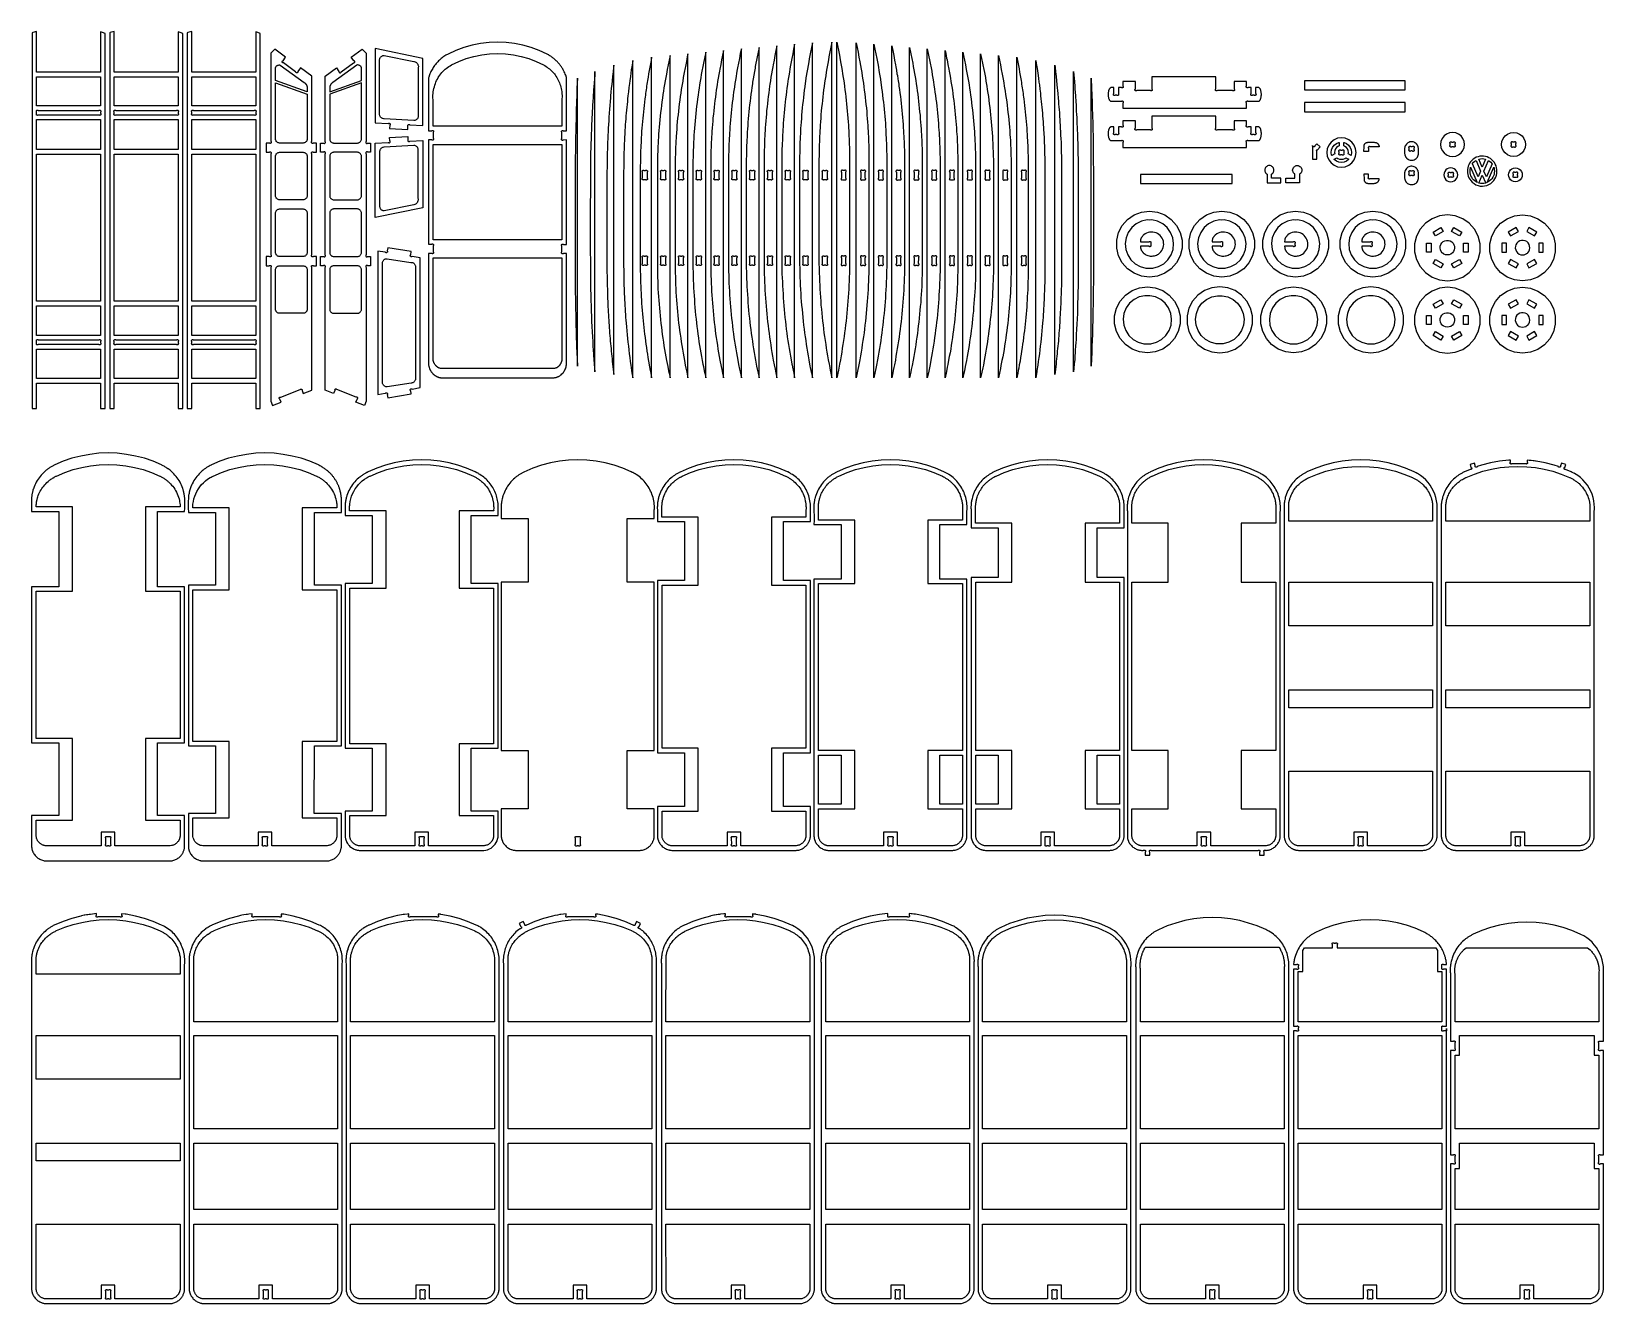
# Model space of a CAD drawing. Extents: x 33 to 204, y -108 to 31.
import ezdxf

# ---------------------------------------------------------------- set-up
doc = ezdxf.new("R2010")
doc.units = 0
doc.layers.get('0').update_dxf_attribs({"linetype": 'CONTINUOUS'})
doc.layers.add('SECTIONCUTEDGES', color=18, linetype='CONTINUOUS')

msp = doc.modelspace()

# ---------------------------------------------------------------- linework, layer by layer
for points in [[(33.19, 22.56), (33.19, 25.72), (40.15, 25.72), (40.15, 22.56)], [(41.65, 22.56), (41.65, 25.72), (48.6, 25.72), (48.6, 22.56)], [(121.04, 14.51), (121.04, 14.51), (121.19, 14.51), (121.25, 14.48), (121.26, 14.48), (121.27, 14.48), (121.28, 14.47), (121.29, 14.47), (121.3, 14.47), (121.31, 14.48), (121.33, 14.48), (121.34, 14.49), (121.36, 14.5), (121.37, 14.51), (121.38, 14.53), (121.39, 14.54), (121.4, 14.55), (121.4, 14.57), (121.41, 14.59), (121.41, 14.6), (121.4, 14.61), (121.4, 14.63), (121.4, 14.65), (121.39, 14.66), (121.38, 14.68), (121.37, 14.68), (121.37, 14.69), (121.37, 15.33), (121.37, 15.33), (121.4, 15.39), (121.4, 15.4), (121.4, 15.42), (121.41, 15.43), (121.4, 15.44), (121.4, 15.44), (121.4, 15.46), (121.39, 15.47), (121.39, 15.48), (121.38, 15.49), (121.38, 15.5), (121.37, 15.51), (121.36, 15.52), (121.35, 15.52), (121.34, 15.53), (121.33, 15.54), (121.32, 15.54), (121.3, 15.54), (121.28, 15.54), (121.26, 15.54), (121.24, 15.54), (121.23, 15.53), (121.21, 15.52), (121.2, 15.52), (121.2, 15.51), (121.05, 15.51), (121.03, 15.51), (120.99, 15.54), (120.98, 15.54), (120.97, 15.54), (120.96, 15.54), (120.95, 15.54), (120.94, 15.54), (120.93, 15.54), (120.92, 15.54), (120.91, 15.53), (120.9, 15.53), (120.89, 15.52), (120.88, 15.51), (120.87, 15.51), (120.86, 15.5), (120.85, 15.49), (120.85, 15.48), (120.84, 15.47), (120.84, 15.46), (120.84, 15.44), (120.83, 15.42), (120.83, 15.4), (120.84, 15.38), (120.84, 15.38), (120.85, 15.36), (120.85, 15.36), (120.86, 15.35), (120.87, 15.33), (120.87, 14.69), (120.87, 14.68), (120.86, 14.66), (120.84, 14.63), (120.84, 14.61), (120.83, 14.6), (120.83, 14.6), (120.83, 14.59), (120.84, 14.57), (120.84, 14.56), (120.84, 14.55), (120.85, 14.54), (120.86, 14.53), (120.86, 14.52), (120.87, 14.51), (120.88, 14.5), (120.89, 14.49), (120.9, 14.49), (120.91, 14.48), (120.92, 14.48), (120.93, 14.48), (120.95, 14.47), (120.96, 14.47), (120.98, 14.48), (121, 14.48), (121.02, 14.49), (121.02, 14.49), (121.04, 14.5)], [(127.03, 6.19), (127.03, 6.19), (126.98, 6.21), (126.98, 6.22), (126.96, 6.22), (126.95, 6.22), (126.94, 6.22), (126.93, 6.22), (126.92, 6.22), (126.91, 6.22), (126.9, 6.21), (126.89, 6.21), (126.89, 6.21), (126.88, 6.2), (126.87, 6.2), (126.86, 6.19), (126.86, 6.18), (126.85, 6.18), (126.84, 6.16), (126.83, 6.15), (126.83, 6.14), (126.83, 6.13), (126.82, 6.12), (126.82, 6.11), (126.82, 6.09), (126.82, 6.08), (126.83, 6.07), (126.83, 6.05), (126.84, 6.04), (126.84, 6.03), (126.85, 6.02), (126.86, 6.01), (126.86, 6.01), (126.86, 5.36), (126.83, 5.31), (126.83, 5.3), (126.82, 5.29), (126.82, 5.28), (126.82, 5.27), (126.82, 5.26), (126.82, 5.25), (126.83, 5.24), (126.83, 5.23), (126.83, 5.22), (126.84, 5.21), (126.84, 5.21), (126.85, 5.2), (126.85, 5.19), (126.86, 5.19), (126.87, 5.18), (126.88, 5.17), (126.89, 5.16), (126.9, 5.16), (126.91, 5.16), (126.92, 5.15), (126.93, 5.15), (126.95, 5.15), (126.96, 5.15), (126.97, 5.15), (126.98, 5.16), (127, 5.16), (127.01, 5.17), (127.02, 5.17), (127.03, 5.18), (127.03, 5.19), (127.04, 5.19), (127.19, 5.18), (127.24, 5.16), (127.25, 5.15), (127.26, 5.15), (127.27, 5.15), (127.28, 5.15), (127.29, 5.15), (127.3, 5.15), (127.3, 5.16), (127.31, 5.16), (127.32, 5.16), (127.33, 5.17), (127.34, 5.17), (127.35, 5.18), (127.35, 5.18), (127.36, 5.19), (127.36, 5.2), (127.38, 5.21), (127.38, 5.23), (127.39, 5.24), (127.39, 5.26), (127.39, 5.27), (127.39, 5.29), (127.39, 5.3), (127.39, 5.32), (127.38, 5.33), (127.37, 5.35), (127.36, 5.36), (127.36, 5.36), (127.36, 6.02), (127.39, 6.06), (127.39, 6.08), (127.39, 6.09), (127.39, 6.1), (127.39, 6.11), (127.39, 6.12), (127.39, 6.13), (127.39, 6.14), (127.38, 6.15), (127.38, 6.16), (127.37, 6.17), (127.37, 6.17), (127.36, 6.18), (127.36, 6.19), (127.35, 6.19), (127.34, 6.2), (127.32, 6.21), (127.31, 6.21), (127.3, 6.22), (127.28, 6.22), (127.28, 6.22), (127.26, 6.22), (127.25, 6.22), (127.24, 6.22), (127.22, 6.21), (127.21, 6.21), (127.2, 6.2), (127.19, 6.19), (127.18, 6.19), (127.18, 6.19)], [(50.31, -88.93), (50.31, -78.74), (65.98, -78.74), (65.98, -88.93)], [(50.31, -97.7), (50.31, -90.47), (65.98, -90.47), (65.98, -97.7)]]:
    msp.add_lwpolyline(points, close=True)
at = {"layer": 'SECTIONCUTEDGES'}
for points in [[(32.69, -10.44), (33.19, -10.44), (33.19, -7.65), (40.15, -7.65), (40.15, -10.44), (40.65, -10.44), (40.65, 30.46), (40.38, 30.56), (40.15, 30.62), (40.15, 26.22), (33.19, 26.22), (33.19, 30.67), (32.76, 30.55), (32.69, 30.53)], [(41.15, -10.44), (41.65, -10.44), (41.65, -7.65), (48.6, -7.65), (48.6, -10.44), (49.1, -10.44), (49.1, 30.46), (48.84, 30.56), (48.6, 30.62), (48.6, 26.22), (41.65, 26.22), (41.65, 30.67), (41.21, 30.55), (41.15, 30.53)], [(49.6, -10.44), (50.1, -10.44), (50.1, -7.65), (57.06, -7.65), (57.06, -10.44), (57.56, -10.44), (57.56, 30.46), (57.29, 30.56), (57.06, 30.62), (57.06, 26.22), (50.1, 26.22), (50.1, 30.67), (49.68, 30.55), (49.6, 30.53)], [(76.53, -6.78), (76.56, -6.81), (76.6, -6.83), (76.63, -6.86), (76.67, -6.88), (76.71, -6.9), (76.74, -6.92), (76.78, -6.94), (76.82, -6.96), (76.86, -6.97), (76.89, -6.99), (76.93, -7), (76.97, -7.01), (77.01, -7.03), (77.05, -7.04), (77.08, -7.05), (77.12, -7.05), (77.16, -7.06), (77.2, -7.07), (77.24, -7.07), (77.28, -7.07), (89.52, -7.07), (89.54, -7.07), (89.57, -7.07), (89.66, -7.06), (89.72, -7.05), (89.78, -7.03), (89.85, -7.01), (89.91, -6.99), (89.96, -6.97), (90.02, -6.95), (90.08, -6.92), (90.13, -6.89), (90.19, -6.85), (90.24, -6.82), (90.3, -6.77), (90.33, -6.75), (90.43, -6.66), (90.51, -6.58), (90.58, -6.49), (90.64, -6.4), (90.7, -6.31), (90.75, -6.21), (90.8, -6.11), (90.84, -6), (90.87, -5.9), (90.9, -5.79), (90.91, -5.68), (90.93, -5.57), (90.93, 6.46), (90.59, 6.46), (90.58, 6.46), (90.54, 6.44), (90.52, 6.43), (90.51, 6.43), (90.5, 6.43), (90.49, 6.43), (90.48, 6.43), (90.47, 6.43), (90.46, 6.43), (90.45, 6.44), (90.44, 6.44), (90.43, 6.45), (90.42, 6.46), (90.41, 6.47), (90.4, 6.48), (90.4, 6.49), (90.39, 6.5), (90.38, 6.51), (90.38, 6.52), (90.38, 6.53), (90.38, 6.54), (90.38, 6.56), (90.38, 6.57), (90.38, 6.58), (90.38, 6.6), (90.39, 6.61), (90.39, 6.62), (90.4, 6.63), (90.41, 6.64), (90.41, 6.64), (90.41, 7.29), (90.41, 7.29), (90.38, 7.34), (90.38, 7.35), (90.38, 7.36), (90.38, 7.38), (90.38, 7.39), (90.38, 7.4), (90.38, 7.41), (90.38, 7.42), (90.39, 7.43), (90.39, 7.43), (90.4, 7.44), (90.4, 7.45), (90.41, 7.46), (90.42, 7.47), (90.43, 7.48), (90.45, 7.49), (90.45, 7.49), (90.47, 7.49), (90.48, 7.5), (90.49, 7.5), (90.5, 7.5), (90.51, 7.5), (90.52, 7.5), (90.53, 7.49), (90.54, 7.49), (90.55, 7.49), (90.56, 7.48), (90.57, 7.47), (90.58, 7.47), (90.58, 7.46), (90.59, 7.46), (90.93, 7.46), (90.93, 18.84), (90.59, 18.83), (90.58, 18.83), (90.53, 18.81), (90.53, 18.8), (90.51, 18.8), (90.5, 18.8), (90.48, 18.8), (90.48, 18.8), (90.46, 18.8), (90.45, 18.81), (90.44, 18.81), (90.43, 18.82), (90.42, 18.83), (90.41, 18.84), (90.4, 18.85), (90.4, 18.86), (90.39, 18.87), (90.38, 18.88), (90.38, 18.89), (90.38, 18.9), (90.38, 18.91), (90.38, 18.93), (90.38, 18.94), (90.38, 18.95), (90.38, 18.97), (90.4, 18.99), (90.41, 19), (90.41, 19.01), (90.41, 19.01), (90.41, 19.66), (90.41, 19.66), (90.38, 19.71), (90.38, 19.72), (90.38, 19.73), (90.38, 19.74), (90.38, 19.75), (90.38, 19.76), (90.38, 19.77), (90.38, 19.78), (90.38, 19.79), (90.39, 19.8), (90.39, 19.81), (90.4, 19.81), (90.4, 19.82), (90.41, 19.83), (90.42, 19.84), (90.43, 19.85), (90.44, 19.85), (90.45, 19.86), (90.46, 19.86), (90.47, 19.87), (90.49, 19.87), (90.5, 19.87), (90.51, 19.87), (90.53, 19.87), (90.54, 19.86), (90.55, 19.86), (90.56, 19.85), (90.57, 19.85), (90.58, 19.84), (90.59, 19.83), (90.59, 19.83), (90.93, 19.83), (90.93, 25.59), (90.91, 25.67), (90.9, 25.71), (90.89, 25.74), (90.87, 25.8), (90.83, 25.91), (90.79, 26.02), (90.73, 26.14), (90.68, 26.26), (90.64, 26.34), (90.6, 26.42), (90.55, 26.5), (90.51, 26.58), (90.46, 26.66), (90.41, 26.74), (90.36, 26.81), (90.31, 26.88), (90.26, 26.95), (90.21, 27.02), (90.16, 27.09), (90.1, 27.16), (90.05, 27.22), (89.99, 27.29), (89.93, 27.35), (89.87, 27.42), (89.81, 27.48), (89.74, 27.54), (89.68, 27.59), (89.61, 27.65), (89.55, 27.71), (89.48, 27.76), (89.41, 27.81), (89.34, 27.87), (89.27, 27.91), (89.2, 27.96), (89.12, 28.01), (89.05, 28.06), (88.98, 28.1), (88.9, 28.14), (88.81, 28.19), (87.94, 28.59), (87.06, 28.91), (86.17, 29.17), (85.25, 29.35), (84.33, 29.46), (83.4, 29.49), (82.48, 29.46), (81.56, 29.35), (80.64, 29.17), (79.75, 28.91), (78.87, 28.59), (78.01, 28.2), (77.78, 28.07), (77.67, 28), (77.57, 27.93), (77.46, 27.86), (77.36, 27.78), (77.26, 27.7), (77.16, 27.62), (77.07, 27.54), (76.97, 27.45), (76.89, 27.36), (76.8, 27.26), (76.71, 27.16), (76.63, 27.06), (76.55, 26.96), (76.48, 26.86), (76.41, 26.75), (76.34, 26.64), (76.27, 26.53), (76.21, 26.41), (76.15, 26.3), (76.1, 26.18), (76.04, 26.06), (76, 25.94), (75.95, 25.82), (75.94, 25.78), (75.91, 25.68), (75.89, 25.61), (75.88, 25.6), (75.88, 25.59), (75.88, 19.84), (76.22, 19.84), (76.22, 19.85), (76.23, 19.85), (76.24, 19.86), (76.25, 19.86), (76.26, 19.87), (76.27, 19.88), (76.28, 19.88), (76.3, 19.88), (76.31, 19.88), (76.32, 19.88), (76.34, 19.88), (76.35, 19.87), (76.36, 19.87), (76.38, 19.86), (76.39, 19.85), (76.4, 19.84), (76.41, 19.83), (76.41, 19.82), (76.42, 19.82), (76.42, 19.81), (76.43, 19.8), (76.43, 19.79), (76.43, 19.78), (76.43, 19.77), (76.43, 19.76), (76.43, 19.76), (76.43, 19.74), (76.43, 19.73), (76.43, 19.72), (76.4, 19.67), (76.4, 19.67), (76.4, 19.02), (76.4, 19.02), (76.41, 19.01), (76.41, 19), (76.42, 19), (76.42, 18.99), (76.43, 18.98), (76.43, 18.96), (76.43, 18.95), (76.43, 18.94), (76.43, 18.93), (76.43, 18.91), (76.43, 18.9), (76.43, 18.89), (76.42, 18.88), (76.41, 18.87), (76.41, 18.86), (76.4, 18.85), (76.39, 18.84), (76.38, 18.83), (76.37, 18.83), (76.36, 18.82), (76.35, 18.82), (76.33, 18.81), (76.32, 18.81), (76.31, 18.81), (76.3, 18.81), (76.28, 18.82), (76.28, 18.82), (76.23, 18.84), (76.22, 18.85), (75.88, 18.85), (75.88, 7.47), (76.22, 7.47), (76.23, 7.48), (76.23, 7.48), (76.24, 7.49), (76.25, 7.5), (76.26, 7.5), (76.28, 7.51), (76.29, 7.51), (76.3, 7.51), (76.32, 7.51), (76.32, 7.51), (76.34, 7.51), (76.35, 7.5), (76.36, 7.5), (76.37, 7.49), (76.38, 7.49), (76.39, 7.48), (76.4, 7.47), (76.41, 7.46), (76.41, 7.45), (76.42, 7.45), (76.42, 7.44), (76.43, 7.43), (76.43, 7.42), (76.43, 7.41), (76.43, 7.4), (76.43, 7.39), (76.43, 7.38), (76.43, 7.38), (76.43, 7.36), (76.43, 7.36), (76.42, 7.34), (76.41, 7.31), (76.4, 7.3), (76.4, 7.3), (76.4, 6.65), (76.4, 6.65), (76.4, 6.65), (76.41, 6.63), (76.42, 6.61), (76.43, 6.61), (76.43, 6.59), (76.43, 6.58), (76.43, 6.57), (76.43, 6.55), (76.43, 6.54), (76.43, 6.53), (76.43, 6.52), (76.42, 6.51), (76.41, 6.5), (76.41, 6.49), (76.4, 6.48), (76.39, 6.47), (76.38, 6.46), (76.37, 6.45), (76.36, 6.45), (76.35, 6.45), (76.35, 6.44), (76.33, 6.44), (76.33, 6.44), (76.31, 6.44), (76.31, 6.44), (76.29, 6.44), (76.28, 6.44), (76.27, 6.45), (76.23, 6.47), (76.22, 6.48), (75.88, 6.48), (75.88, -5.57), (75.88, -5.59), (75.89, -5.62), (75.9, -5.7), (75.91, -5.76), (75.92, -5.8), (75.93, -5.84), (75.94, -5.89), (75.95, -5.93), (75.96, -5.97), (75.98, -6.01), (75.99, -6.05), (76.01, -6.1), (76.02, -6.14), (76.04, -6.18), (76.06, -6.22), (76.08, -6.26), (76.1, -6.29), (76.13, -6.33), (76.15, -6.37), (76.17, -6.41), (76.2, -6.44), (76.22, -6.48), (76.25, -6.51), (76.28, -6.54), (76.31, -6.58), (76.34, -6.61), (76.37, -6.64), (76.4, -6.67), (76.43, -6.7), (76.46, -6.73), (76.49, -6.76)], [(115.78, -7.07), (115.78, 29.27), (115.67, 28.75), (115.57, 28.22), (115.47, 27.7), (115.4, 27.35), (115.33, 26.98), (115.27, 26.6), (115.2, 26.22), (115.14, 25.83), (115.08, 25.45), (115.05, 25.25), (114.99, 24.87), (114.94, 24.49), (114.89, 24.11), (114.84, 23.72), (114.79, 23.34), (114.75, 22.96), (114.71, 22.58), (114.67, 22.2), (114.63, 21.81), (114.6, 21.43), (114.57, 21.05), (114.54, 20.66), (114.52, 20.28), (114.5, 19.98), (114.48, 19.68), (114.46, 19.39), (114.45, 19.09), (114.44, 18.79), (114.42, 18.49), (114.41, 18.19), (114.4, 17.89), (114.4, 17.59), (114.39, 17.29), (114.39, 17), (114.38, 16.7), (114.38, 16.44), (114.38, 5.68), (114.38, 5.39), (114.39, 4.89), (114.39, 4.69), (114.4, 4.25), (114.42, 3.82), (114.44, 3.38), (114.46, 2.95), (114.48, 2.52), (114.51, 2.08), (114.53, 1.65), (114.57, 1.21), (114.6, 0.78), (114.64, 0.35), (114.68, -0.08), (114.72, -0.52), (114.77, -0.94), (114.82, -1.36), (114.87, -1.78), (114.92, -2.2), (114.98, -2.62), (115.04, -3.04), (115.11, -3.46), (115.17, -3.88), (115.24, -4.3), (115.31, -4.72), (115.39, -5.13), (115.48, -5.6), (115.5, -5.7), (115.58, -6.11), (115.61, -6.25), (115.68, -6.59)], [(117.72, -7.07), (117.72, 29.44), (117.61, 28.92), (117.51, 28.39), (117.47, 28.21), (117.37, 27.69), (117.31, 27.34), (117.24, 26.95), (117.17, 26.56), (117.11, 26.18), (117.04, 25.79), (117.01, 25.6), (116.96, 25.21), (116.93, 25.02), (116.88, 24.63), (116.82, 24.25), (116.78, 23.87), (116.73, 23.48), (116.69, 23.1), (116.65, 22.72), (116.61, 22.33), (116.57, 21.95), (116.54, 21.56), (116.51, 21.18), (116.48, 20.79), (116.45, 20.41), (116.43, 20.11), (116.42, 19.81), (116.4, 19.51), (116.39, 19.21), (116.37, 18.91), (116.36, 18.61), (116.35, 18.31), (116.34, 18.01), (116.33, 17.71), (116.33, 17.41), (116.32, 17.11), (116.32, 16.81), (116.32, 16.53), (116.32, 5.74), (116.32, 5.35), (116.33, 4.84), (116.33, 4.74), (116.34, 4.31), (116.36, 3.87), (116.37, 3.43), (116.39, 3), (116.42, 2.56), (116.44, 2.12), (116.47, 1.69), (116.5, 1.25), (116.54, 0.82), (116.58, 0.38), (116.62, -0.05), (116.66, -0.49), (116.71, -0.91), (116.76, -1.33), (116.81, -1.76), (116.86, -2.18), (116.92, -2.6), (116.98, -3.02), (117.04, -3.44), (117.11, -3.86), (117.18, -4.28), (117.25, -4.7), (117.33, -5.12), (117.45, -5.8), (117.48, -5.95), (117.55, -6.29), (117.61, -6.55)], [(119.83, -7.07), (119.83, 29.49), (119.72, 28.97), (119.62, 28.44), (119.52, 27.91), (119.45, 27.56), (119.38, 27.19), (119.32, 26.81), (119.28, 26.61), (119.22, 26.23), (119.16, 25.84), (119.1, 25.45), (119.04, 25.06), (118.99, 24.68), (118.94, 24.3), (118.89, 23.91), (118.84, 23.53), (118.8, 23.15), (118.76, 22.76), (118.72, 22.38), (118.68, 21.99), (118.65, 21.61), (118.62, 21.22), (118.59, 20.83), (118.57, 20.45), (118.55, 20.15), (118.53, 19.85), (118.51, 19.55), (118.5, 19.25), (118.49, 18.95), (118.48, 18.65), (118.46, 18.35), (118.46, 18.05), (118.45, 17.74), (118.44, 17.44), (118.44, 17.14), (118.43, 16.69), (118.43, 16.56), (118.43, 5.76), (118.43, 5.37), (118.44, 4.86), (118.44, 4.76), (118.46, 4.32), (118.47, 3.89), (118.49, 3.45), (118.51, 3.01), (118.53, 2.57), (118.56, 2.14), (118.58, 1.7), (118.62, 1.27), (118.65, 0.83), (118.69, 0.39), (118.73, -0.04), (118.77, -0.48), (118.82, -0.9), (118.87, -1.32), (118.92, -1.75), (118.97, -2.17), (119.03, -2.59), (119.09, -3.02), (119.16, -3.44), (119.22, -3.86), (119.29, -4.28), (119.36, -4.7), (119.44, -5.12), (119.53, -5.59), (119.56, -5.75), (119.66, -6.24)], [(120.54, -6.24), (120.37, -7.07), (120.37, 29.49), (120.44, 29.14), (120.54, 28.62), (120.65, 28.09), (120.74, 27.56), (120.81, 27.19), (120.88, 26.81), (120.95, 26.42), (121.01, 26.03), (121.07, 25.65), (121.1, 25.45), (121.16, 25.06), (121.21, 24.68), (121.26, 24.3), (121.31, 23.91), (121.35, 23.53), (121.4, 23.15), (121.44, 22.76), (121.48, 22.38), (121.51, 21.99), (121.55, 21.61), (121.58, 21.22), (121.61, 20.83), (121.63, 20.45), (121.65, 20.15), (121.67, 19.85), (121.68, 19.55), (121.7, 19.25), (121.71, 18.95), (121.72, 18.65), (121.73, 18.35), (121.74, 18.05), (121.75, 17.74), (121.76, 17.44), (121.76, 17.14), (121.77, 16.69), (121.77, 16.56), (121.77, 5.76), (121.77, 5.69), (121.76, 5.16), (121.75, 4.76), (121.74, 4.32), (121.73, 3.89), (121.71, 3.45), (121.69, 3.01), (121.67, 2.57), (121.64, 2.14), (121.61, 1.7), (121.58, 1.27), (121.55, 0.83), (121.51, 0.39), (121.47, -0.04), (121.42, -0.48), (121.38, -0.9), (121.33, -1.32), (121.28, -1.75), (121.22, -2.17), (121.16, -2.59), (121.1, -3.02), (121.04, -3.44), (120.97, -3.86), (120.91, -4.28), (120.83, -4.7), (120.76, -5.12), (120.67, -5.59)], [(122.48, -7.07), (122.48, 29.44), (122.59, 28.92), (122.69, 28.39), (122.79, 27.86), (122.89, 27.34), (122.96, 26.95), (123.03, 26.56), (123.09, 26.18), (123.15, 25.79), (123.21, 25.4), (123.27, 25.02), (123.32, 24.63), (123.37, 24.25), (123.42, 23.87), (123.47, 23.48), (123.51, 23.1), (123.55, 22.72), (123.59, 22.33), (123.63, 21.95), (123.66, 21.56), (123.69, 21.18), (123.72, 20.79), (123.74, 20.41), (123.76, 20.11), (123.78, 19.81), (123.8, 19.51), (123.81, 19.21), (123.82, 18.91), (123.84, 18.61), (123.85, 18.31), (123.85, 18.01), (123.86, 17.71), (123.87, 17.41), (123.87, 17.11), (123.88, 16.81), (123.88, 16.53), (123.88, 5.74), (123.88, 5.35), (123.87, 5.04), (123.87, 4.74), (123.85, 4.31), (123.84, 3.87), (123.82, 3.43), (123.8, 3), (123.78, 2.56), (123.75, 2.12), (123.73, 1.69), (123.69, 1.25), (123.66, 0.82), (123.62, 0.38), (123.58, -0.05), (123.54, -0.49), (123.49, -0.91), (123.44, -1.33), (123.39, -1.76), (123.34, -2.18), (123.28, -2.6), (123.22, -3.02), (123.15, -3.44), (123.09, -3.86), (123.02, -4.28), (122.95, -4.7), (122.87, -5.12), (122.77, -5.65), (122.73, -5.85), (122.67, -6.16), (122.59, -6.55)], [(124.63, -6.06), (124.52, -6.59), (124.42, -7.07), (124.42, 29.27), (124.53, 28.75), (124.63, 28.22), (124.73, 27.7), (124.83, 27.18), (124.9, 26.79), (124.96, 26.41), (125.03, 26.02), (125.06, 25.83), (125.12, 25.45), (125.18, 25.06), (125.21, 24.87), (125.26, 24.49), (125.31, 24.11), (125.36, 23.72), (125.4, 23.34), (125.45, 22.96), (125.49, 22.58), (125.53, 22.2), (125.56, 21.81), (125.6, 21.43), (125.63, 21.05), (125.66, 20.66), (125.68, 20.28), (125.7, 19.98), (125.72, 19.68), (125.73, 19.39), (125.75, 19.09), (125.76, 18.79), (125.77, 18.49), (125.78, 18.19), (125.79, 17.89), (125.8, 17.59), (125.81, 17.29), (125.81, 17), (125.81, 16.7), (125.82, 16.44), (125.82, 5.68), (125.81, 5.39), (125.81, 4.89), (125.8, 4.69), (125.79, 4.25), (125.78, 3.82), (125.76, 3.38), (125.74, 2.95), (125.72, 2.52), (125.69, 2.08), (125.66, 1.65), (125.63, 1.21), (125.6, 0.78), (125.56, 0.35), (125.52, -0.08), (125.47, -0.52), (125.43, -0.94), (125.38, -1.36), (125.33, -1.78), (125.27, -2.2), (125.22, -2.62), (125.16, -3.04), (125.09, -3.46), (125.03, -3.88), (124.96, -4.3), (124.88, -4.72), (124.81, -5.13), (124.7, -5.7)], [(58.89, -10.09), (59.82, -9.73), (59.69, -9.41), (59.67, -9.39), (59.64, -9.36), (59.63, -9.34), (59.62, -9.3), (59.62, -9.27), (59.63, -9.24), (59.65, -9.21), (59.67, -9.19), (59.7, -9.17), (59.73, -9.17), (59.76, -9.17), (59.8, -9.18), (61.89, -8.37), (61.91, -8.34), (61.93, -8.32), (61.96, -8.3), (61.99, -8.3), (62.02, -8.3), (62.05, -8.31), (62.08, -8.32), (62.1, -8.35), (62.12, -8.38), (62.13, -8.41), (62.13, -8.44), (62.12, -8.47), (62.24, -8.8), (63.17, -8.44), (63.17, 4.96), (63.17, 4.96), (63.17, 4.97), (63.14, 5.01), (63.14, 5.02), (63.14, 5.04), (63.14, 5.05), (63.14, 5.06), (63.14, 5.07), (63.14, 5.08), (63.14, 5.09), (63.15, 5.1), (63.15, 5.11), (63.16, 5.11), (63.16, 5.12), (63.17, 5.14), (63.18, 5.14), (63.19, 5.15), (63.21, 5.16), (63.21, 5.16), (63.23, 5.17), (63.24, 5.17), (63.25, 5.17), (63.26, 5.17), (63.27, 5.17), (63.28, 5.17), (63.29, 5.17), (63.3, 5.17), (63.31, 5.16), (63.32, 5.15), (63.33, 5.15), (63.34, 5.14), (63.35, 5.14), (63.35, 5.13), (63.67, 5.13), (63.67, 6.13), (63.35, 6.13), (63.34, 6.13), (63.3, 6.1), (63.29, 6.1), (63.28, 6.1), (63.26, 6.1), (63.25, 6.1), (63.24, 6.1), (63.22, 6.1), (63.21, 6.11), (63.2, 6.11), (63.19, 6.11), (63.18, 6.13), (63.17, 6.13), (63.16, 6.14), (63.16, 6.15), (63.15, 6.16), (63.14, 6.17), (63.14, 6.19), (63.14, 6.2), (63.14, 6.21), (63.14, 6.22), (63.14, 6.23), (63.14, 6.25), (63.14, 6.26), (63.15, 6.28), (63.15, 6.29), (63.16, 6.29), (63.17, 6.3), (63.17, 6.31), (63.17, 17.33), (63.17, 17.33), (63.17, 17.34), (63.15, 17.38), (63.14, 17.39), (63.14, 17.4), (63.14, 17.41), (63.14, 17.42), (63.14, 17.43), (63.14, 17.44), (63.14, 17.45), (63.14, 17.46), (63.15, 17.47), (63.15, 17.48), (63.16, 17.49), (63.16, 17.49), (63.17, 17.51), (63.18, 17.51), (63.19, 17.52), (63.2, 17.53), (63.21, 17.53), (63.22, 17.53), (63.23, 17.54), (63.25, 17.54), (63.26, 17.54), (63.27, 17.54), (63.28, 17.54), (63.29, 17.54), (63.31, 17.53), (63.31, 17.53), (63.32, 17.53), (63.33, 17.52), (63.34, 17.51), (63.35, 17.51), (63.35, 17.51), (63.67, 17.51), (63.67, 18.5), (63.35, 18.5), (63.34, 18.5), (63.3, 18.48), (63.29, 18.47), (63.28, 18.47), (63.27, 18.47), (63.25, 18.47), (63.24, 18.47), (63.23, 18.47), (63.22, 18.47), (63.21, 18.48), (63.19, 18.49), (63.18, 18.5), (63.17, 18.5), (63.16, 18.51), (63.16, 18.52), (63.15, 18.53), (63.14, 18.55), (63.14, 18.56), (63.14, 18.57), (63.14, 18.58), (63.14, 18.59), (63.14, 18.61), (63.14, 18.62), (63.15, 18.64), (63.15, 18.66), (63.16, 18.67), (63.17, 18.67), (63.17, 18.68), (63.17, 18.68), (63.17, 25.8), (61.94, 26.69), (61.66, 26.31), (61.66, 26.27), (61.65, 26.24), (61.64, 26.21), (61.61, 26.19), (61.59, 26.17), (61.55, 26.16), (61.52, 26.16), (61.49, 26.17), (61.46, 26.19), (61.44, 26.21), (61.42, 26.24), (61.41, 26.27), (60.08, 27.23), (60.05, 27.23), (60.02, 27.24), (59.99, 27.25), (59.96, 27.28), (59.95, 27.3), (59.94, 27.33), (59.94, 27.37), (59.94, 27.4), (59.96, 27.43), (59.98, 27.45), (60.01, 27.47), (60.04, 27.48), (60.32, 27.87), (59.14, 28.72), (58.71, 28.29), (58.71, 18.68), (58.71, 18.68), (58.71, 18.68), (58.71, 18.67), (58.72, 18.66), (58.73, 18.66), (58.74, 18.64), (58.74, 18.64), (58.74, 18.62), (58.74, 18.61), (58.75, 18.59), (58.75, 18.58), (58.74, 18.57), (58.74, 18.56), (58.74, 18.55), (58.73, 18.53), (58.73, 18.52), (58.72, 18.51), (58.71, 18.5), (58.7, 18.5), (58.69, 18.49), (58.68, 18.48), (58.66, 18.47), (58.66, 18.47), (58.65, 18.47), (58.64, 18.47), (58.63, 18.47), (58.61, 18.47), (58.6, 18.47), (58.58, 18.48), (58.54, 18.5), (58.53, 18.5), (58.21, 18.5), (58.21, 17.51), (58.53, 17.51), (58.54, 17.51), (58.54, 17.51), (58.55, 17.52), (58.56, 17.53), (58.57, 17.53), (58.58, 17.54), (58.6, 17.54), (58.6, 17.54), (58.62, 17.54), (58.63, 17.54), (58.64, 17.54), (58.65, 17.54), (58.66, 17.54), (58.67, 17.53), (58.68, 17.53), (58.69, 17.52), (58.7, 17.51), (58.71, 17.51), (58.71, 17.5), (58.72, 17.49), (58.73, 17.49), (58.73, 17.48), (58.73, 17.47), (58.74, 17.46), (58.74, 17.45), (58.74, 17.44), (58.74, 17.43), (58.75, 17.43), (58.75, 17.41), (58.74, 17.4), (58.74, 17.4), (58.74, 17.38), (58.71, 17.33), (58.71, 17.33), (58.71, 6.31), (58.71, 6.31), (58.72, 6.3), (58.73, 6.28), (58.73, 6.28), (58.74, 6.26), (58.74, 6.25), (58.74, 6.23), (58.75, 6.22), (58.75, 6.21), (58.74, 6.2), (58.74, 6.19), (58.74, 6.17), (58.73, 6.16), (58.73, 6.15), (58.72, 6.14), (58.71, 6.13), (58.7, 6.13), (58.69, 6.12), (58.68, 6.11), (58.67, 6.11), (58.66, 6.1), (58.65, 6.1), (58.64, 6.1), (58.63, 6.1), (58.62, 6.1), (58.6, 6.1), (58.59, 6.1), (58.54, 6.13), (58.53, 6.13), (58.21, 6.13), (58.21, 5.13), (58.53, 5.13), (58.54, 5.14), (58.54, 5.14), (58.55, 5.15), (58.56, 5.16), (58.58, 5.16), (58.59, 5.17), (58.6, 5.17), (58.62, 5.17), (58.62, 5.17), (58.64, 5.17), (58.64, 5.17), (58.66, 5.17), (58.67, 5.16), (58.68, 5.15), (58.69, 5.15), (58.7, 5.14), (58.71, 5.13), (58.72, 5.12), (58.73, 5.11), (58.73, 5.11), (58.73, 5.1), (58.74, 5.09), (58.74, 5.08), (58.74, 5.07), (58.74, 5.06), (58.75, 5.05), (58.75, 5.04), (58.74, 5.03), (58.74, 5.02), (58.71, 4.96), (58.71, 4.96), (58.71, -9.62)], [(65.67, -8.44), (65.67, -8.47), (65.55, -8.8), (64.62, -8.44), (64.62, 4.96), (64.62, 4.96), (64.65, 5.01), (64.65, 5.02), (64.66, 5.03), (64.66, 5.05), (64.66, 5.06), (64.65, 5.07), (64.65, 5.08), (64.65, 5.09), (64.64, 5.1), (64.64, 5.11), (64.64, 5.11), (64.63, 5.12), (64.62, 5.13), (64.62, 5.14), (64.61, 5.14), (64.6, 5.15), (64.59, 5.16), (64.58, 5.16), (64.57, 5.17), (64.55, 5.17), (64.54, 5.17), (64.53, 5.17), (64.52, 5.17), (64.51, 5.17), (64.5, 5.17), (64.49, 5.17), (64.48, 5.16), (64.47, 5.15), (64.46, 5.15), (64.45, 5.14), (64.45, 5.14), (64.44, 5.13), (64.12, 5.13), (64.12, 6.13), (64.44, 6.13), (64.45, 6.13), (64.5, 6.1), (64.51, 6.1), (64.52, 6.1), (64.53, 6.1), (64.54, 6.1), (64.56, 6.1), (64.57, 6.1), (64.58, 6.11), (64.59, 6.11), (64.6, 6.11), (64.61, 6.13), (64.62, 6.13), (64.63, 6.14), (64.64, 6.15), (64.64, 6.16), (64.65, 6.17), (64.65, 6.19), (64.65, 6.2), (64.66, 6.21), (64.66, 6.22), (64.66, 6.23), (64.65, 6.26), (64.65, 6.26), (64.64, 6.28), (64.64, 6.29), (64.63, 6.29), (64.63, 6.3), (64.62, 6.31), (64.62, 6.31), (64.62, 17.33), (64.62, 17.33), (64.65, 17.38), (64.65, 17.39), (64.65, 17.4), (64.66, 17.41), (64.66, 17.42), (64.66, 17.43), (64.65, 17.44), (64.65, 17.45), (64.65, 17.46), (64.64, 17.47), (64.64, 17.48), (64.64, 17.49), (64.63, 17.49), (64.62, 17.51), (64.61, 17.51), (64.6, 17.52), (64.59, 17.53), (64.59, 17.53), (64.57, 17.53), (64.56, 17.54), (64.55, 17.54), (64.53, 17.54), (64.52, 17.54), (64.51, 17.54), (64.5, 17.54), (64.49, 17.53), (64.48, 17.53), (64.47, 17.53), (64.46, 17.52), (64.45, 17.51), (64.45, 17.51), (64.44, 17.51), (64.12, 17.51), (64.12, 18.5), (64.44, 18.5), (64.45, 18.5), (64.5, 18.47), (64.51, 18.47), (64.52, 18.47), (64.53, 18.47), (64.54, 18.47), (64.56, 18.47), (64.57, 18.47), (64.58, 18.48), (64.59, 18.48), (64.6, 18.49), (64.61, 18.5), (64.62, 18.5), (64.63, 18.51), (64.64, 18.52), (64.64, 18.53), (64.65, 18.55), (64.65, 18.56), (64.65, 18.57), (64.66, 18.58), (64.66, 18.59), (64.66, 18.61), (64.65, 18.62), (64.64, 18.64), (64.64, 18.66), (64.63, 18.67), (64.62, 18.68), (64.62, 18.68), (64.62, 25.8), (65.85, 26.69), (66.13, 26.31), (66.13, 26.27), (66.14, 26.24), (66.16, 26.21), (66.18, 26.19), (66.21, 26.17), (66.24, 26.16), (66.27, 26.16), (66.3, 26.17), (66.33, 26.19), (66.35, 26.21), (66.37, 26.24), (66.38, 26.27), (67.71, 27.23), (67.74, 27.23), (67.78, 27.24), (67.8, 27.25), (67.83, 27.28), (67.84, 27.3), (67.85, 27.33), (67.85, 27.37), (67.85, 27.4), (67.83, 27.43), (67.81, 27.45), (67.78, 27.47), (67.75, 27.48), (67.47, 27.87), (68.65, 28.72), (69.08, 28.29), (69.08, 18.68), (69.08, 18.68), (69.08, 18.67), (69.07, 18.66), (69.06, 18.65), (69.06, 18.64), (69.05, 18.62), (69.05, 18.61), (69.05, 18.59), (69.05, 18.58), (69.05, 18.57), (69.05, 18.56), (69.05, 18.55), (69.06, 18.53), (69.07, 18.52), (69.07, 18.51), (69.08, 18.5), (69.09, 18.5), (69.1, 18.49), (69.12, 18.48), (69.13, 18.47), (69.14, 18.47), (69.15, 18.47), (69.16, 18.47), (69.17, 18.47), (69.18, 18.47), (69.2, 18.47), (69.21, 18.48), (69.25, 18.5), (69.26, 18.5), (69.58, 18.5), (69.58, 17.51), (69.26, 17.51), (69.25, 17.51), (69.25, 17.51), (69.24, 17.52), (69.23, 17.53), (69.22, 17.53), (69.21, 17.54), (69.2, 17.54), (69.19, 17.54), (69.18, 17.54), (69.17, 17.54), (69.16, 17.54), (69.15, 17.54), (69.14, 17.54), (69.12, 17.53), (69.12, 17.53), (69.1, 17.52), (69.09, 17.51), (69.08, 17.51), (69.07, 17.49), (69.07, 17.49), (69.06, 17.48), (69.06, 17.47), (69.05, 17.46), (69.05, 17.45), (69.05, 17.44), (69.05, 17.43), (69.05, 17.42), (69.05, 17.41), (69.05, 17.4), (69.05, 17.39), (69.06, 17.38), (69.08, 17.33), (69.08, 17.33), (69.08, 6.31), (69.08, 6.31), (69.07, 6.3), (69.06, 6.28), (69.06, 6.28), (69.05, 6.25), (69.05, 6.23), (69.05, 6.22), (69.05, 6.21), (69.05, 6.2), (69.05, 6.19), (69.05, 6.17), (69.06, 6.16), (69.07, 6.15), (69.07, 6.14), (69.08, 6.13), (69.09, 6.13), (69.1, 6.12), (69.11, 6.11), (69.12, 6.11), (69.13, 6.1), (69.14, 6.1), (69.15, 6.1), (69.17, 6.1), (69.18, 6.1), (69.19, 6.1), (69.21, 6.1), (69.25, 6.13), (69.26, 6.13), (69.58, 6.13), (69.58, 5.13), (69.26, 5.13), (69.25, 5.14), (69.25, 5.14), (69.24, 5.15), (69.23, 5.16), (69.22, 5.16), (69.2, 5.17), (69.19, 5.17), (69.18, 5.17), (69.17, 5.17), (69.16, 5.17), (69.15, 5.17), (69.14, 5.17), (69.12, 5.16), (69.11, 5.15), (69.1, 5.15), (69.09, 5.14), (69.08, 5.13), (69.07, 5.12), (69.07, 5.11), (69.06, 5.11), (69.06, 5.1), (69.05, 5.09), (69.05, 5.08), (69.05, 5.07), (69.05, 5.06), (69.05, 5.05), (69.05, 5.04), (69.05, 5.03), (69.05, 5.02), (69.08, 4.96), (69.08, 4.96), (69.08, -9.62), (68.9, -10.09), (67.97, -9.73), (68.1, -9.41), (68.13, -9.39), (68.15, -9.36), (68.16, -9.34), (68.17, -9.3), (68.17, -9.27), (68.16, -9.24), (68.14, -9.21), (68.12, -9.19), (68.09, -9.17), (68.06, -9.17), (68.03, -9.17), (68, -9.18), (65.9, -8.37), (65.89, -8.34), (65.86, -8.32), (65.83, -8.3), (65.8, -8.3), (65.77, -8.3), (65.74, -8.31), (65.71, -8.32), (65.69, -8.35), (65.67, -8.38), (65.66, -8.41)], [(70.06, 20.71), (71.5, 20.63), (71.52, 20.65), (71.55, 20.66), (71.59, 20.66), (71.62, 20.65), (71.65, 20.64), (71.67, 20.62), (71.69, 20.59), (71.7, 20.56), (71.7, 20.53), (71.7, 20.49), (71.68, 20.46), (71.66, 20.44), (71.64, 20.09), (73.63, 19.97), (73.65, 20.32), (73.64, 20.35), (73.63, 20.38), (73.62, 20.41), (73.63, 20.44), (73.64, 20.47), (73.67, 20.5), (73.69, 20.51), (73.72, 20.53), (73.76, 20.53), (73.79, 20.52), (73.82, 20.51), (73.84, 20.49), (75.27, 20.4), (75.27, 27.73), (70.09, 28.8)], [(70.75, 21.25), (70.7, 21.29), (70.65, 21.34), (70.62, 21.4), (70.59, 21.46), (70.57, 21.52), (70.56, 21.59), (70.56, 27.56), (70.56, 27.62), (70.57, 27.68), (70.59, 27.75), (70.62, 27.8), (70.65, 27.86), (70.7, 27.91), (70.75, 27.95), (70.8, 27.99), (70.86, 28.02), (70.92, 28.04), (70.99, 28.05), (71.05, 28.05), (74.27, 27.39), (74.29, 27.39), (74.33, 27.38), (74.34, 27.38), (74.42, 27.36), (74.49, 27.32), (74.56, 27.28), (74.61, 27.23), (74.66, 27.17), (74.71, 27.11), (74.74, 27.04), (74.76, 26.97), (74.78, 26.89), (74.78, 26.81), (74.78, 26.8), (74.77, 26.75), (74.77, 21.43), (74.77, 21.4), (74.76, 21.33), (74.74, 21.26), (74.71, 21.2), (74.67, 21.15), (74.63, 21.1), (74.58, 21.06), (74.53, 21.02), (74.47, 20.99), (74.4, 20.97), (74.34, 20.96), (74.27, 20.96), (71.05, 21.15), (71, 21.15), (70.92, 21.17), (70.86, 21.19), (70.8, 21.21)], [(76.38, 20.34), (76.38, 23.13), (76.38, 23.17), (76.38, 23.24), (76.37, 23.38), (76.37, 23.46), (76.37, 23.55), (76.37, 23.72), (76.39, 23.92), (76.41, 24.1), (76.44, 24.28), (76.47, 24.46), (76.52, 24.63), (76.57, 24.81), (76.63, 24.98), (76.69, 25.15), (76.77, 25.31), (76.85, 25.47), (76.94, 25.63), (77.02, 25.77), (77.12, 25.91), (77.22, 26.05), (77.33, 26.18), (77.44, 26.3), (77.56, 26.42), (77.69, 26.54), (77.82, 26.64), (77.95, 26.75), (78.09, 26.84), (78.24, 26.93), (78.38, 27.01), (79.18, 27.39), (80, 27.7), (80.83, 27.95), (81.68, 28.12), (82.54, 28.23), (83.4, 28.26), (84.27, 28.23), (85.13, 28.12), (85.98, 27.95), (86.81, 27.7), (87.63, 27.39), (88.43, 27.01), (88.56, 26.94), (88.69, 26.86), (88.82, 26.77), (88.94, 26.68), (89.06, 26.59), (89.18, 26.49), (89.29, 26.38), (89.4, 26.27), (89.5, 26.16), (89.6, 26.04), (89.69, 25.92), (89.77, 25.79), (89.86, 25.65), (89.94, 25.51), (90.02, 25.36), (90.09, 25.22), (90.15, 25.07), (90.21, 24.91), (90.26, 24.76), (90.3, 24.6), (90.34, 24.44), (90.38, 24.28), (90.4, 24.12), (90.41, 24.04), (90.42, 23.96), (90.43, 23.89), (90.43, 23.83), (90.44, 23.75), (90.44, 23.61), (90.43, 23.24), (90.43, 20.34)], [(98.14, -7.07), (98.14, 27.51), (98.06, 26.99), (97.98, 26.47), (97.93, 26.12), (97.88, 25.77), (97.82, 25.27), (97.78, 24.98), (97.72, 24.54), (97.67, 24.09), (97.62, 23.65), (97.58, 23.34), (97.55, 23.02), (97.52, 22.71), (97.49, 22.4), (97.46, 22.09), (97.43, 21.77), (97.4, 21.46), (97.38, 21.14), (97.35, 20.83), (97.33, 20.52), (97.31, 20.2), (97.29, 19.89), (97.28, 19.65), (97.26, 19.42), (97.25, 19.18), (97.24, 18.95), (97.23, 18.71), (97.22, 18.48), (97.21, 18.24), (97.2, 18.01), (97.19, 17.77), (97.18, 17.54), (97.18, 17.3), (97.17, 16.9), (97.16, 16.74), (97.15, 16.26), (97.15, 15.83), (97.14, 15.42), (97.14, 15.28), (97.14, 5.06), (97.15, 4.74), (97.15, 4.09), (97.17, 3.51), (97.18, 2.93), (97.19, 2.7), (97.2, 2.38), (97.21, 2.06), (97.23, 1.74), (97.24, 1.42), (97.26, 1.1), (97.28, 0.78), (97.3, 0.46), (97.32, 0.15), (97.34, -0.17), (97.36, -0.49), (97.39, -0.81), (97.41, -1.13), (97.45, -1.54), (97.48, -1.96), (97.52, -2.38), (97.57, -2.8), (97.61, -3.21), (97.66, -3.63), (97.71, -4.04), (97.76, -4.46), (97.81, -4.87), (97.87, -5.29), (97.93, -5.7), (98.01, -6.28), (98.05, -6.52)], [(100.2, -7.07), (100.2, 27.86), (100.13, 27.5), (100.07, 27.14), (100, 26.78), (99.94, 26.42), (99.87, 26.06), (99.81, 25.7), (99.78, 25.5), (99.75, 25.31), (99.72, 25.11), (99.68, 24.91), (99.65, 24.71), (99.62, 24.51), (99.6, 24.31), (99.57, 24.11), (99.54, 23.91), (99.51, 23.71), (99.49, 23.51), (99.46, 23.31), (99.42, 22.96), (99.37, 22.61), (99.33, 22.26), (99.3, 21.9), (99.26, 21.55), (99.23, 21.2), (99.2, 20.85), (99.17, 20.49), (99.14, 20.14), (99.11, 19.79), (99.09, 19.43), (99.07, 19.08), (99.05, 18.81), (99.04, 18.53), (99.03, 18.26), (99.01, 17.98), (99, 17.7), (98.99, 17.43), (98.99, 17.15), (98.98, 16.88), (98.97, 16.6), (98.97, 16.33), (98.96, 16.05), (98.96, 15.51), (98.96, 5.13), (98.96, 4.7), (98.96, 4.6), (98.97, 4.12), (98.98, 3.7), (99, 3.28), (99.01, 2.9), (99.03, 2.52), (99.04, 2.14), (99.07, 1.77), (99.09, 1.39), (99.11, 1.01), (99.14, 0.64), (99.17, 0.26), (99.2, -0.12), (99.24, -0.49), (99.27, -0.87), (99.31, -1.24), (99.35, -1.61), (99.39, -1.97), (99.43, -2.34), (99.48, -2.7), (99.53, -3.07), (99.58, -3.43), (99.63, -3.79), (99.68, -4.16), (99.74, -4.52), (99.8, -4.88), (99.86, -5.25), (99.98, -5.89), (100.05, -6.29), (100.11, -6.59)], [(102.22, -7.07), (102.22, 28.03), (102.11, 27.53), (102.01, 27.02), (101.9, 26.51), (101.81, 26.01), (101.74, 25.64), (101.67, 25.27), (101.61, 24.89), (101.54, 24.52), (101.49, 24.15), (101.43, 23.78), (101.37, 23.39), (101.32, 23), (101.27, 22.61), (101.22, 22.22), (101.17, 21.82), (101.13, 21.43), (101.09, 21.04), (101.05, 20.65), (101.02, 20.25), (100.99, 19.86), (100.96, 19.47), (100.93, 19.08), (100.92, 18.85), (100.91, 18.63), (100.9, 18.41), (100.89, 18.19), (100.88, 17.97), (100.87, 17.75), (100.86, 17.53), (100.85, 17.31), (100.84, 17.08), (100.84, 16.86), (100.83, 16.64), (100.82, 15.91), (100.82, 15.62), (100.82, 5.25), (100.82, 4.87), (100.83, 4.38), (100.83, 4.29), (100.84, 3.87), (100.86, 3.45), (100.87, 3.03), (100.89, 2.61), (100.92, 2.19), (100.94, 1.77), (100.97, 1.35), (101, 0.93), (101.04, 0.51), (101.08, 0.1), (101.12, -0.32), (101.16, -0.74), (101.21, -1.15), (101.26, -1.55), (101.31, -1.96), (101.36, -2.37), (101.42, -2.77), (101.48, -3.18), (101.54, -3.58), (101.61, -3.99), (101.68, -4.39), (101.75, -4.8), (101.83, -5.2), (101.95, -5.85), (102.05, -6.32), (102.11, -6.57)], [(104.15, -7.07), (104.15, 28.23), (104.08, 27.89), (103.98, 27.38), (103.91, 27.04), (103.81, 26.53), (103.78, 26.36), (103.71, 26.01), (103.64, 25.63), (103.58, 25.26), (103.51, 24.89), (103.48, 24.7), (103.42, 24.33), (103.37, 23.95), (103.31, 23.56), (103.26, 23.17), (103.2, 22.77), (103.16, 22.38), (103.11, 21.99), (103.07, 21.59), (103.03, 21.2), (102.99, 20.8), (102.96, 20.41), (102.93, 20.01), (102.9, 19.62), (102.87, 19.22), (102.86, 19), (102.85, 18.78), (102.83, 18.55), (102.82, 18.33), (102.81, 18.11), (102.8, 17.89), (102.8, 17.66), (102.79, 17.44), (102.78, 17.22), (102.77, 17), (102.77, 16.77), (102.76, 16.48), (102.76, 15.86), (102.75, 15.74), (102.75, 5.32), (102.76, 4.94), (102.77, 4.45), (102.77, 4.35), (102.78, 3.93), (102.79, 3.51), (102.81, 3.08), (102.83, 2.66), (102.85, 2.24), (102.88, 1.82), (102.91, 1.4), (102.94, 0.98), (102.98, 0.56), (103.01, 0.14), (103.05, -0.28), (103.1, -0.7), (103.14, -1.11), (103.19, -1.52), (103.24, -1.93), (103.3, -2.34), (103.36, -2.75), (103.42, -3.16), (103.48, -3.56), (103.55, -3.97), (103.62, -4.38), (103.69, -4.78), (103.76, -5.19), (103.86, -5.69), (103.93, -6.04), (104.02, -6.48)], [(106.09, -7.07), (106.09, 28.4), (105.98, 27.89), (105.88, 27.38), (105.78, 26.86), (105.68, 26.35), (105.61, 25.98), (105.55, 25.6), (105.48, 25.23), (105.42, 24.85), (105.36, 24.48), (105.3, 24.1), (105.25, 23.71), (105.19, 23.31), (105.14, 22.92), (105.09, 22.52), (105.05, 22.12), (105.01, 21.73), (104.97, 21.33), (104.93, 20.94), (104.9, 20.54), (104.86, 20.14), (104.84, 19.74), (104.81, 19.35), (104.8, 19.12), (104.78, 18.9), (104.77, 18.68), (104.76, 18.45), (104.75, 18.23), (104.74, 18.01), (104.73, 17.78), (104.73, 17.56), (104.72, 17.34), (104.71, 17.11), (104.71, 16.89), (104.7, 16.67), (104.7, 16.21), (104.69, 15.91), (104.69, 5.37), (104.7, 4.99), (104.7, 4.89), (104.71, 4.4), (104.72, 3.98), (104.73, 3.56), (104.75, 3.13), (104.77, 2.71), (104.79, 2.29), (104.82, 1.86), (104.85, 1.44), (104.88, 1.02), (104.91, 0.59), (104.95, 0.17), (104.99, -0.25), (105.04, -0.67), (105.08, -1.08), (105.13, -1.5), (105.18, -1.91), (105.24, -2.32), (105.29, -2.73), (105.35, -3.14), (105.42, -3.55), (105.48, -3.96), (105.55, -4.36), (105.63, -4.77), (105.7, -5.18), (105.78, -5.59), (105.83, -5.84), (105.93, -6.31), (105.98, -6.56)], [(108.03, -7.07), (108.03, 28.59), (107.92, 28.08), (107.82, 27.57), (107.72, 27.05), (107.62, 26.54), (107.58, 26.35), (107.52, 25.97), (107.45, 25.59), (107.39, 25.22), (107.33, 24.84), (107.27, 24.46), (107.24, 24.27), (107.19, 23.9), (107.14, 23.52), (107.09, 23.15), (107.04, 22.78), (107, 22.4), (106.96, 22.03), (106.92, 21.65), (106.88, 21.27), (106.85, 20.9), (106.82, 20.52), (106.79, 20.15), (106.77, 19.77), (106.75, 19.48), (106.73, 19.18), (106.71, 18.89), (106.7, 18.6), (106.69, 18.31), (106.67, 18.01), (106.66, 17.72), (106.65, 17.43), (106.65, 17.13), (106.64, 16.84), (106.64, 16.55), (106.63, 16.25), (106.63, 16.02), (106.63, 5.44), (106.63, 5.32), (106.64, 4.86), (106.64, 4.47), (106.66, 4.04), (106.67, 3.62), (106.69, 3.19), (106.71, 2.76), (106.73, 2.34), (106.76, 1.91), (106.78, 1.49), (106.82, 1.06), (106.85, 0.64), (106.89, 0.21), (106.93, -0.21), (106.97, -0.64), (107.02, -1.05), (107.07, -1.47), (107.12, -1.88), (107.17, -2.29), (107.23, -2.7), (107.29, -3.12), (107.36, -3.53), (107.42, -3.94), (107.49, -4.35), (107.56, -4.76), (107.64, -5.17), (107.77, -5.83), (107.84, -6.18), (107.92, -6.56)], [(109.97, -7.07), (109.97, 28.76), (109.86, 28.25), (109.76, 27.73), (109.65, 27.21), (109.56, 26.7), (109.52, 26.51), (109.45, 26.13), (109.39, 25.75), (109.32, 25.37), (109.26, 24.99), (109.21, 24.61), (109.18, 24.42), (109.13, 24.05), (109.07, 23.67), (109.03, 23.29), (108.98, 22.92), (108.94, 22.54), (108.9, 22.16), (108.86, 21.79), (108.82, 21.41), (108.79, 21.03), (108.76, 20.65), (108.73, 20.28), (108.7, 19.9), (108.68, 19.6), (108.67, 19.31), (108.65, 19.01), (108.64, 18.72), (108.62, 18.43), (108.61, 18.13), (108.6, 17.84), (108.59, 17.54), (108.58, 17.25), (108.58, 16.95), (108.57, 16.66), (108.57, 16.36), (108.57, 16.11), (108.57, 5.5), (108.57, 5.25), (108.57, 4.92), (108.58, 4.52), (108.59, 4.09), (108.61, 3.67), (108.62, 3.24), (108.64, 2.81), (108.67, 2.38), (108.69, 1.95), (108.72, 1.53), (108.75, 1.1), (108.79, 0.67), (108.83, 0.25), (108.87, -0.18), (108.91, -0.61), (108.96, -1.02), (109.01, -1.44), (109.06, -1.85), (109.11, -2.27), (109.17, -2.68), (109.23, -3.1), (109.29, -3.51), (109.36, -3.92), (109.43, -4.34), (109.5, -4.75), (109.58, -5.16), (109.66, -5.62), (109.76, -6.12), (109.83, -6.43)], [(111.9, -7.07), (111.9, 28.93), (111.8, 28.41), (111.69, 27.9), (111.63, 27.55), (111.56, 27.2), (111.49, 26.86), (111.46, 26.67), (111.39, 26.29), (111.33, 25.91), (111.26, 25.52), (111.2, 25.14), (111.17, 24.95), (111.12, 24.57), (111.06, 24.19), (111.01, 23.82), (110.96, 23.44), (110.92, 23.06), (110.87, 22.68), (110.83, 22.3), (110.79, 21.92), (110.76, 21.54), (110.73, 21.16), (110.69, 20.79), (110.67, 20.41), (110.64, 20.03), (110.62, 19.73), (110.6, 19.43), (110.59, 19.14), (110.57, 18.84), (110.56, 18.55), (110.55, 18.25), (110.54, 17.95), (110.53, 17.66), (110.52, 17.36), (110.52, 17.07), (110.51, 16.77), (110.51, 16.28), (110.5, 5.56), (110.51, 5.17), (110.51, 4.78), (110.52, 4.58), (110.53, 4.15), (110.54, 3.72), (110.56, 3.29), (110.58, 2.86), (110.6, 2.43), (110.63, 2), (110.66, 1.57), (110.69, 1.14), (110.73, 0.71), (110.76, 0.28), (110.8, -0.15), (110.85, -0.58), (110.89, -1), (110.94, -1.41), (110.99, -1.83), (111.05, -2.25), (111.11, -2.66), (111.17, -3.08), (111.23, -3.49), (111.3, -3.91), (111.37, -4.32), (111.44, -4.74), (111.51, -5.15), (111.64, -5.82), (111.7, -6.12), (111.79, -6.56)], [(113.84, -7.07), (113.84, 29.1), (113.73, 28.58), (113.63, 28.06), (113.53, 27.54), (113.43, 27.02), (113.4, 26.82), (113.33, 26.44), (113.26, 26.06), (113.2, 25.68), (113.14, 25.29), (113.08, 24.91), (113.05, 24.72), (113, 24.34), (112.95, 23.96), (112.9, 23.58), (112.86, 23.2), (112.81, 22.82), (112.77, 22.44), (112.73, 22.06), (112.7, 21.68), (112.66, 21.3), (112.63, 20.92), (112.6, 20.53), (112.58, 20.15), (112.56, 19.86), (112.54, 19.56), (112.53, 19.26), (112.51, 18.96), (112.5, 18.67), (112.49, 18.37), (112.48, 18.07), (112.47, 17.78), (112.46, 17.48), (112.45, 17.18), (112.45, 16.88), (112.44, 16.54), (112.44, 16.39), (112.44, 5.62), (112.44, 5.33), (112.45, 4.83), (112.46, 4.63), (112.47, 4.2), (112.48, 3.77), (112.5, 3.34), (112.52, 2.9), (112.54, 2.47), (112.57, 2.04), (112.6, 1.61), (112.63, 1.18), (112.66, 0.74), (112.7, 0.31), (112.74, -0.12), (112.79, -0.55), (112.83, -0.97), (112.88, -1.39), (112.93, -1.81), (112.99, -2.22), (113.04, -2.64), (113.1, -3.06), (113.17, -3.48), (113.23, -3.89), (113.3, -4.31), (113.38, -4.73), (113.45, -5.14), (113.55, -5.66), (113.64, -6.12), (113.73, -6.55)], [(126.36, -7.07), (126.36, 29.1), (126.46, 28.58), (126.57, 28.06), (126.67, 27.54), (126.77, 27.02), (126.8, 26.82), (126.87, 26.44), (126.93, 26.06), (126.97, 25.87), (127.03, 25.49), (127.06, 25.29), (127.12, 24.91), (127.14, 24.72), (127.2, 24.34), (127.25, 23.96), (127.3, 23.58), (127.34, 23.2), (127.39, 22.82), (127.43, 22.44), (127.46, 22.06), (127.5, 21.68), (127.53, 21.3), (127.56, 20.92), (127.59, 20.53), (127.62, 20.15), (127.64, 19.86), (127.65, 19.56), (127.67, 19.26), (127.69, 18.96), (127.7, 18.67), (127.71, 18.37), (127.72, 18.07), (127.73, 17.78), (127.74, 17.48), (127.74, 17.18), (127.75, 16.88), (127.75, 16.54), (127.75, 16.39), (127.75, 5.62), (127.75, 5.33), (127.74, 4.83), (127.74, 4.63), (127.73, 4.2), (127.72, 3.77), (127.7, 3.34), (127.68, 2.9), (127.66, 2.47), (127.63, 2.04), (127.6, 1.61), (127.57, 1.18), (127.53, 0.74), (127.5, 0.31), (127.45, -0.12), (127.41, -0.55), (127.37, -0.97), (127.32, -1.39), (127.27, -1.81), (127.21, -2.22), (127.15, -2.64), (127.09, -3.06), (127.03, -3.48), (126.96, -3.89), (126.89, -4.31), (126.82, -4.73), (126.75, -5.14), (126.65, -5.66), (126.59, -5.96), (126.52, -6.3), (126.47, -6.55)], [(128.29, -7.07), (128.29, 28.93), (128.4, 28.41), (128.44, 28.24), (128.54, 27.72), (128.64, 27.2), (128.7, 26.86), (128.77, 26.48), (128.84, 26.1), (128.9, 25.71), (128.97, 25.33), (129.02, 24.95), (129.08, 24.57), (129.13, 24.19), (129.19, 23.82), (129.23, 23.44), (129.28, 23.06), (129.32, 22.68), (129.36, 22.3), (129.4, 21.92), (129.44, 21.54), (129.47, 21.16), (129.5, 20.79), (129.53, 20.41), (129.56, 20.03), (129.58, 19.73), (129.59, 19.43), (129.61, 19.14), (129.62, 18.84), (129.64, 18.55), (129.65, 18.25), (129.66, 17.95), (129.67, 17.66), (129.67, 17.36), (129.68, 17.07), (129.69, 16.77), (129.69, 16.28), (129.69, 5.56), (129.69, 5.47), (129.69, 5.08), (129.68, 4.58), (129.67, 4.15), (129.65, 3.72), (129.64, 3.29), (129.62, 2.86), (129.59, 2.43), (129.57, 2), (129.54, 1.57), (129.51, 1.14), (129.47, 0.71), (129.43, 0.28), (129.39, -0.15), (129.35, -0.58), (129.3, -1), (129.25, -1.41), (129.2, -1.83), (129.15, -2.25), (129.09, -2.66), (129.03, -3.08), (128.97, -3.49), (128.9, -3.91), (128.83, -4.32), (128.76, -4.74), (128.68, -5.15), (128.58, -5.72), (128.48, -6.17), (128.43, -6.43)], [(130.23, -7.07), (130.23, 28.76), (130.34, 28.25), (130.41, 27.9), (130.48, 27.56), (130.54, 27.21), (130.64, 26.7), (130.71, 26.32), (130.78, 25.94), (130.84, 25.56), (130.9, 25.18), (130.96, 24.8), (131.02, 24.42), (131.07, 24.05), (131.12, 23.67), (131.17, 23.29), (131.22, 22.92), (131.26, 22.54), (131.3, 22.16), (131.34, 21.79), (131.38, 21.41), (131.41, 21.03), (131.44, 20.65), (131.47, 20.28), (131.49, 19.9), (131.51, 19.6), (131.53, 19.31), (131.55, 19.01), (131.56, 18.72), (131.57, 18.43), (131.59, 18.13), (131.6, 17.84), (131.6, 17.54), (131.61, 17.25), (131.62, 16.95), (131.62, 16.66), (131.63, 16.36), (131.63, 16.11), (131.63, 5.5), (131.63, 5.12), (131.62, 4.92), (131.62, 4.52), (131.6, 4.09), (131.59, 3.67), (131.57, 3.24), (131.55, 2.81), (131.53, 2.38), (131.5, 1.95), (131.48, 1.53), (131.44, 1.1), (131.41, 0.67), (131.37, 0.25), (131.33, -0.18), (131.29, -0.61), (131.24, -1.02), (131.19, -1.44), (131.14, -1.85), (131.09, -2.27), (131.03, -2.68), (130.97, -3.1), (130.9, -3.51), (130.84, -3.92), (130.77, -4.34), (130.7, -4.75), (130.62, -5.16), (130.53, -5.62), (130.42, -6.17), (130.35, -6.52)], [(132.17, -7.07), (132.17, 28.59), (132.24, 28.25), (132.34, 27.74), (132.38, 27.57), (132.48, 27.05), (132.58, 26.54), (132.61, 26.35), (132.68, 25.97), (132.75, 25.59), (132.81, 25.22), (132.84, 25.03), (132.9, 24.65), (132.96, 24.27), (133.01, 23.9), (133.06, 23.52), (133.11, 23.15), (133.15, 22.78), (133.2, 22.4), (133.24, 22.03), (133.28, 21.65), (133.31, 21.27), (133.35, 20.9), (133.38, 20.52), (133.41, 20.15), (133.43, 19.77), (133.45, 19.48), (133.47, 19.18), (133.48, 18.89), (133.5, 18.6), (133.51, 18.31), (133.52, 18.01), (133.53, 17.72), (133.54, 17.43), (133.55, 17.13), (133.56, 16.84), (133.56, 16.55), (133.57, 16.21), (133.57, 15.98), (133.57, 5.44), (133.57, 5.19), (133.56, 4.67), (133.55, 4.47), (133.54, 4.04), (133.53, 3.62), (133.51, 3.19), (133.49, 2.76), (133.47, 2.34), (133.44, 1.91), (133.41, 1.49), (133.38, 1.06), (133.35, 0.64), (133.31, 0.21), (133.27, -0.21), (133.22, -0.64), (133.18, -1.05), (133.13, -1.47), (133.08, -1.88), (133.02, -2.29), (132.97, -2.7), (132.91, -3.12), (132.84, -3.53), (132.78, -3.94), (132.71, -4.35), (132.63, -4.76), (132.56, -5.17), (132.47, -5.63), (132.41, -5.93), (132.36, -6.18), (132.28, -6.56)], [(134.27, -6.31), (134.22, -6.56), (134.11, -7.07), (134.11, 28.4), (134.18, 28.06), (134.28, 27.55), (134.38, 27.03), (134.48, 26.52), (134.52, 26.35), (134.58, 25.98), (134.65, 25.6), (134.72, 25.23), (134.78, 24.85), (134.84, 24.48), (134.89, 24.1), (134.95, 23.71), (135, 23.31), (135.05, 22.92), (135.1, 22.52), (135.15, 22.12), (135.19, 21.73), (135.23, 21.33), (135.27, 20.94), (135.3, 20.54), (135.33, 20.14), (135.36, 19.74), (135.39, 19.35), (135.4, 19.12), (135.41, 18.9), (135.42, 18.68), (135.44, 18.45), (135.45, 18.23), (135.45, 18.01), (135.46, 17.78), (135.47, 17.56), (135.48, 17.34), (135.48, 17.11), (135.49, 16.89), (135.5, 16.28), (135.5, 16.03), (135.5, 15.91), (135.5, 5.37), (135.5, 5.06), (135.49, 4.5), (135.49, 4.4), (135.48, 3.98), (135.47, 3.56), (135.45, 3.13), (135.43, 2.71), (135.41, 2.29), (135.38, 1.86), (135.35, 1.44), (135.32, 1.02), (135.28, 0.59), (135.25, 0.17), (135.2, -0.25), (135.16, -0.67), (135.12, -1.08), (135.07, -1.5), (135.02, -1.91), (134.96, -2.32), (134.9, -2.73), (134.84, -3.14), (134.78, -3.55), (134.71, -3.96), (134.64, -4.36), (134.57, -4.77), (134.5, -5.18), (134.37, -5.84)], [(136.04, -7.07), (136.04, 28.23), (136.15, 27.72), (136.25, 27.21), (136.29, 27.04), (136.39, 26.53), (136.45, 26.19), (136.49, 26.01), (136.56, 25.63), (136.62, 25.26), (136.68, 24.89), (136.71, 24.7), (136.77, 24.33), (136.83, 23.95), (136.89, 23.56), (136.94, 23.17), (136.99, 22.77), (137.04, 22.38), (137.09, 21.99), (137.13, 21.59), (137.17, 21.2), (137.2, 20.8), (137.24, 20.41), (137.27, 20.01), (137.3, 19.62), (137.32, 19.22), (137.34, 19), (137.35, 18.78), (137.36, 18.55), (137.37, 18.33), (137.38, 18.11), (137.39, 17.89), (137.4, 17.66), (137.41, 17.44), (137.42, 17.22), (137.42, 17), (137.43, 16.77), (137.43, 16.48), (137.44, 16.09), (137.44, 15.92), (137.44, 15.74), (137.44, 5.32), (137.44, 4.94), (137.43, 4.45), (137.43, 4.35), (137.42, 3.93), (137.4, 3.51), (137.39, 3.08), (137.37, 2.66), (137.34, 2.24), (137.32, 1.82), (137.29, 1.4), (137.26, 0.98), (137.22, 0.56), (137.18, 0.14), (137.14, -0.28), (137.1, -0.7), (137.05, -1.11), (137, -1.52), (136.95, -1.93), (136.9, -2.34), (136.84, -2.75), (136.78, -3.16), (136.72, -3.56), (136.65, -3.97), (136.58, -4.38), (136.51, -4.78), (136.43, -5.19), (136.34, -5.69), (136.28, -5.99), (136.17, -6.48)], [(137.98, -7.07), (137.98, 28.03), (138.09, 27.53), (138.19, 27.02), (138.29, 26.51), (138.39, 26.01), (138.43, 25.82), (138.49, 25.45), (138.56, 25.08), (138.62, 24.71), (138.65, 24.52), (138.71, 24.15), (138.77, 23.78), (138.82, 23.39), (138.88, 23), (138.93, 22.61), (138.98, 22.22), (139.02, 21.82), (139.07, 21.43), (139.11, 21.04), (139.14, 20.65), (139.18, 20.25), (139.21, 19.86), (139.24, 19.47), (139.26, 19.08), (139.28, 18.85), (139.29, 18.63), (139.3, 18.41), (139.31, 18.19), (139.32, 17.97), (139.33, 17.75), (139.34, 17.53), (139.35, 17.31), (139.35, 17.08), (139.36, 16.86), (139.36, 16.64), (139.37, 16.35), (139.38, 16.04), (139.38, 15.68), (139.38, 5.25), (139.38, 4.99), (139.37, 4.48), (139.37, 4.29), (139.35, 3.87), (139.34, 3.45), (139.32, 3.03), (139.3, 2.61), (139.28, 2.19), (139.25, 1.77), (139.23, 1.35), (139.19, 0.93), (139.16, 0.51), (139.12, 0.1), (139.08, -0.32), (139.04, -0.74), (138.99, -1.15), (138.94, -1.55), (138.89, -1.96), (138.84, -2.37), (138.78, -2.77), (138.72, -3.18), (138.65, -3.58), (138.59, -3.99), (138.52, -4.39), (138.45, -4.8), (138.37, -5.2), (138.26, -5.75), (138.2, -6.05), (138.09, -6.57)], [(140.09, -6.59), (140, -7.07), (140, 27.86), (140.06, 27.5), (140.13, 27.14), (140.16, 26.96), (140.23, 26.6), (140.29, 26.24), (140.35, 25.88), (140.42, 25.5), (140.45, 25.31), (140.48, 25.11), (140.51, 24.91), (140.54, 24.71), (140.57, 24.51), (140.6, 24.31), (140.63, 24.11), (140.66, 23.91), (140.69, 23.71), (140.71, 23.51), (140.74, 23.31), (140.78, 22.96), (140.82, 22.61), (140.86, 22.26), (140.9, 21.9), (140.94, 21.55), (140.97, 21.2), (141, 20.85), (141.03, 20.49), (141.06, 20.14), (141.08, 19.79), (141.11, 19.43), (141.13, 19.08), (141.14, 18.81), (141.16, 18.53), (141.17, 18.26), (141.18, 17.98), (141.19, 17.7), (141.2, 17.43), (141.21, 17.15), (141.22, 16.88), (141.23, 16.6), (141.23, 16.33), (141.24, 16.05), (141.24, 15.51), (141.24, 5.13), (141.24, 4.7), (141.23, 4.6), (141.23, 4.12), (141.22, 3.8), (141.2, 3.38), (141.19, 2.9), (141.17, 2.52), (141.15, 2.14), (141.13, 1.77), (141.11, 1.39), (141.08, 1.01), (141.06, 0.64), (141.03, 0.26), (140.99, -0.12), (140.96, -0.49), (140.92, -0.87), (140.89, -1.24), (140.85, -1.61), (140.81, -1.97), (140.76, -2.34), (140.72, -2.7), (140.67, -3.07), (140.62, -3.43), (140.57, -3.79), (140.51, -4.16), (140.46, -4.52), (140.4, -4.88), (140.34, -5.25), (140.26, -5.67), (140.2, -6.01), (140.15, -6.29)], [(142.06, -7.07), (142.06, 27.51), (142.11, 27.16), (142.19, 26.64), (142.26, 26.12), (142.34, 25.59), (142.4, 25.13), (142.44, 24.83), (142.49, 24.39), (142.55, 23.94), (142.58, 23.65), (142.61, 23.34), (142.65, 23.02), (142.68, 22.71), (142.71, 22.4), (142.74, 22.09), (142.77, 21.77), (142.79, 21.46), (142.82, 21.14), (142.84, 20.83), (142.86, 20.52), (142.89, 20.2), (142.91, 19.89), (142.92, 19.65), (142.93, 19.42), (142.95, 19.18), (142.96, 18.95), (142.97, 18.71), (142.98, 18.48), (142.99, 18.24), (143, 18.01), (143.01, 17.77), (143.01, 17.54), (143.02, 17.3), (143.03, 16.9), (143.04, 16.42), (143.04, 16.26), (143.05, 15.83), (143.05, 15.42), (143.05, 15.28), (143.05, 5.06), (143.05, 4.41), (143.05, 4.25), (143.04, 3.86), (143.03, 3.28), (143.01, 2.93), (143, 2.38), (142.98, 2.06), (142.97, 1.74), (142.95, 1.42), (142.94, 1.1), (142.92, 0.78), (142.9, 0.46), (142.88, 0.15), (142.86, -0.17), (142.84, -0.49), (142.81, -0.81), (142.79, -1.13), (142.75, -1.54), (142.71, -1.96), (142.67, -2.38), (142.63, -2.8), (142.59, -3.21), (142.54, -3.63), (142.49, -4.04), (142.44, -4.46), (142.38, -4.87), (142.33, -5.29), (142.27, -5.7), (142.18, -6.28), (142.16, -6.44)], [(50.1, 22.56), (50.1, 25.72), (57.06, 25.72), (57.06, 22.56)], [(59.21, 25.32), (59.21, 26.64), (59.21, 26.67), (59.22, 26.72), (59.24, 26.78), (59.27, 26.83), (59.3, 26.87), (59.34, 26.91), (59.38, 26.94), (59.43, 26.97), (59.48, 26.99), (59.54, 27), (59.6, 27.01), (59.65, 27.01), (59.71, 26.99), (62.33, 25.11), (62.37, 25.09), (62.39, 25.07), (62.41, 25.06), (62.43, 25.04), (62.44, 25.02), (62.46, 25.01), (62.48, 24.99), (62.49, 24.97), (62.51, 24.95), (62.52, 24.94), (62.54, 24.92), (62.55, 24.9), (62.56, 24.88), (62.58, 24.86), (62.59, 24.84), (62.6, 24.81), (62.61, 24.79), (62.62, 24.77), (62.63, 24.75), (62.64, 24.73), (62.64, 24.71), (62.65, 24.68), (62.66, 24.66), (62.66, 24.64), (62.67, 24.61), (62.67, 24.58), (62.67, 24.56), (62.67, 24.08)], [(65.12, 24.08), (68.58, 25.32), (68.58, 26.64), (68.58, 26.66), (68.57, 26.72), (68.55, 26.78), (68.53, 26.83), (68.49, 26.87), (68.45, 26.91), (68.41, 26.94), (68.36, 26.97), (68.31, 26.99), (68.25, 27), (68.2, 27.01), (68.14, 27.01), (68.09, 26.99), (65.46, 25.11), (65.43, 25.09), (65.4, 25.07), (65.38, 25.06), (65.37, 25.04), (65.35, 25.02), (65.33, 25.01), (65.31, 24.99), (65.3, 24.97), (65.28, 24.95), (65.27, 24.94), (65.25, 24.92), (65.24, 24.9), (65.23, 24.88), (65.22, 24.86), (65.2, 24.84), (65.19, 24.81), (65.18, 24.79), (65.17, 24.77), (65.16, 24.75), (65.16, 24.73), (65.15, 24.71), (65.14, 24.68), (65.14, 24.66), (65.13, 24.64), (65.13, 24.61), (65.12, 24.58), (65.12, 24.56)], [(93.87, -4.6), (93.91, -5.07), (93.95, -5.54), (93.98, -6.02), (94.02, -6.41), (94.02, 26.31), (93.99, 25.93), (93.92, 25.03), (93.86, 24.27), (93.81, 23.51), (93.78, 23.01), (93.76, 22.67), (93.74, 22.32), (93.72, 21.98), (93.7, 21.63), (93.69, 21.28), (93.67, 20.94), (93.65, 20.59), (93.64, 20.25), (93.63, 19.9), (93.61, 19.55), (93.6, 19.21), (93.59, 18.87), (93.58, 18.54), (93.57, 18.21), (93.56, 17.88), (93.55, 17.54), (93.55, 17.21), (93.54, 16.88), (93.53, 16.54), (93.53, 16.21), (93.52, 15.88), (93.52, 15.54), (93.52, 15.21), (93.52, 14.8), (93.52, 14.39), (93.51, 10.56), (93.51, 7.67), (93.52, 4.7), (93.52, 4.39), (93.53, 3.79), (93.54, 3.18), (93.55, 2.57), (93.56, 1.96), (93.57, 1.36), (93.59, 0.77), (93.61, 0.2), (93.63, -0.36), (93.66, -0.93), (93.68, -1.5), (93.71, -2.07), (93.74, -2.6), (93.78, -3.12), (93.8, -3.56), (93.84, -4.14), (93.86, -4.42)], [(96.08, -6.73), (96.08, 26.99), (96.05, 26.74), (95.99, 26.25), (95.94, 25.76), (95.89, 25.3), (95.85, 24.89), (95.8, 24.47), (95.76, 24.06), (95.73, 23.64), (95.71, 23.44), (95.67, 23.02), (95.64, 22.6), (95.61, 22.18), (95.58, 21.76), (95.55, 21.34), (95.52, 20.93), (95.49, 20.51), (95.47, 20.13), (95.45, 19.74), (95.43, 19.36), (95.42, 18.98), (95.4, 18.6), (95.39, 18.22), (95.37, 17.84), (95.36, 17.46), (95.35, 17.08), (95.35, 16.69), (95.34, 16.31), (95.34, 15.85), (95.33, 15.41), (95.33, 15.06), (95.33, 5.1), (95.33, 4.51), (95.34, 3.91), (95.35, 3.44), (95.36, 2.99), (95.37, 2.53), (95.39, 2.08), (95.4, 1.63), (95.42, 1.17), (95.44, 0.66), (95.46, 0.37), (95.47, 0.08), (95.49, -0.21), (95.51, -0.5), (95.52, -0.79), (95.54, -1.07), (95.56, -1.36), (95.58, -1.65), (95.6, -1.94), (95.62, -2.23), (95.64, -2.51), (95.67, -2.79), (95.69, -3.07), (95.71, -3.35), (95.74, -3.63), (95.77, -3.9), (95.79, -4.18), (95.82, -4.46), (95.85, -4.73), (95.88, -5.01), (95.91, -5.29), (95.94, -5.57), (96.01, -6.18)], [(144.12, -6.73), (144.12, 26.99), (144.15, 26.74), (144.2, 26.25), (144.26, 25.76), (144.31, 25.3), (144.35, 24.89), (144.39, 24.47), (144.41, 24.27), (144.45, 23.85), (144.49, 23.44), (144.52, 23.02), (144.54, 22.81), (144.58, 22.39), (144.59, 22.18), (144.62, 21.76), (144.65, 21.34), (144.66, 21.13), (144.69, 20.72), (144.7, 20.51), (144.72, 20.13), (144.75, 19.74), (144.76, 19.36), (144.78, 18.98), (144.8, 18.6), (144.81, 18.22), (144.82, 17.84), (144.83, 17.46), (144.84, 17.08), (144.85, 16.69), (144.86, 16.31), (144.86, 15.85), (144.87, 15.41), (144.87, 15.06), (144.87, 5.1), (144.86, 4.51), (144.86, 4.03), (144.85, 3.67), (144.84, 3.22), (144.84, 2.99), (144.82, 2.53), (144.81, 2.08), (144.79, 1.63), (144.79, 1.4), (144.77, 0.94), (144.75, 0.66), (144.74, 0.37), (144.72, 0.08), (144.71, -0.21), (144.69, -0.5), (144.67, -0.79), (144.66, -1.07), (144.64, -1.36), (144.62, -1.65), (144.6, -1.94), (144.57, -2.23), (144.55, -2.51), (144.53, -2.79), (144.51, -3.07), (144.48, -3.35), (144.46, -3.63), (144.43, -3.9), (144.4, -4.18), (144.38, -4.46), (144.35, -4.73), (144.32, -5.01), (144.29, -5.29), (144.26, -5.57), (144.19, -6.18)], [(146.18, -6.41), (146.18, 26.31), (146.24, 25.56), (146.3, 24.73), (146.32, 24.42), (146.38, 23.66), (146.42, 23.01), (146.44, 22.67), (146.46, 22.32), (146.47, 21.98), (146.49, 21.63), (146.51, 21.28), (146.53, 20.94), (146.54, 20.59), (146.56, 20.25), (146.57, 19.9), (146.58, 19.55), (146.6, 19.21), (146.61, 18.87), (146.62, 18.54), (146.63, 18.21), (146.64, 17.88), (146.64, 17.54), (146.65, 17.21), (146.66, 16.88), (146.66, 16.54), (146.67, 16.21), (146.67, 15.88), (146.68, 15.54), (146.68, 15.21), (146.68, 14.8), (146.68, 14.39), (146.68, 10.56), (146.68, 5.69), (146.68, 4.7), (146.67, 4.09), (146.67, 3.48), (146.66, 2.88), (146.65, 2.27), (146.63, 1.66), (146.61, 1.05), (146.6, 0.49), (146.58, -0.08), (146.55, -0.65), (146.53, -1.22), (146.5, -1.78), (146.47, -2.35), (146.44, -2.86), (146.41, -3.29), (146.39, -3.56), (146.35, -4.14), (146.33, -4.42), (146.32, -4.6), (146.29, -5.07), (146.25, -5.54), (146.21, -6.02)], [(150.19, 23.08), (150.21, 23.07), (150.24, 23.06), (150.27, 23.05), (150.28, 23.05), (151.37, 23.05), (151.38, 23.06), (151.41, 23.07), (151.43, 23.08), (151.43, 23.08), (151.44, 23.09), (151.46, 23.09), (151.47, 23.09), (151.48, 23.09), (151.48, 23.09), (151.5, 23.08), (151.51, 23.08), (151.52, 23.07), (151.53, 23.07), (151.54, 23.06), (151.55, 23.05), (151.56, 23.04), (151.57, 23.03), (151.57, 23.02), (151.58, 23.01), (151.58, 23), (151.58, 22.98), (151.59, 22.96), (151.58, 22.95), (151.58, 22.93), (151.57, 22.91), (151.56, 22.89), (151.55, 22.88), (151.55, 22.88), (151.55, 22.3), (165.02, 22.3), (165.02, 22.88), (165.01, 22.89), (165, 22.92), (164.99, 22.93), (164.99, 22.94), (164.98, 22.95), (164.98, 22.97), (164.98, 22.98), (164.98, 22.99), (164.99, 23.01), (164.99, 23.02), (165, 23.03), (165, 23.04), (165.01, 23.05), (165.02, 23.05), (165.03, 23.06), (165.04, 23.07), (165.05, 23.08), (165.06, 23.08), (165.07, 23.08), (165.08, 23.09), (165.1, 23.09), (165.12, 23.09), (165.12, 23.09), (165.14, 23.08), (165.16, 23.08), (165.18, 23.07), (165.19, 23.06), (165.19, 23.05), (165.19, 23.05), (166.28, 23.05), (166.31, 23.06), (166.33, 23.06), (166.36, 23.07), (166.38, 23.08), (166.4, 23.09), (166.42, 23.11), (166.44, 23.12), (166.45, 23.13), (166.46, 23.14), (166.47, 23.15), (166.48, 23.17), (166.49, 23.19), (166.5, 23.2), (166.52, 23.24), (166.54, 23.28), (166.55, 23.31), (166.57, 23.37), (166.58, 23.42), (166.6, 23.5), (166.61, 23.56), (166.62, 23.63), (166.62, 23.68), (166.63, 23.74), (166.63, 23.79), (166.63, 23.84), (166.63, 23.88), (166.62, 23.93), (166.62, 23.97), (166.61, 24.02), (166.61, 24.06), (166.6, 24.1), (166.59, 24.15), (166.58, 24.19), (166.57, 24.23), (166.56, 24.28), (166.54, 24.32), (166.54, 24.34), (166.53, 24.35), (166.53, 24.37), (166.52, 24.38), (166.51, 24.4), (166.5, 24.41), (166.49, 24.43), (166.48, 24.44), (166.47, 24.45), (166.46, 24.46), (166.44, 24.48), (166.42, 24.5), (166.4, 24.51), (166.38, 24.52), (166.36, 24.53), (166.34, 24.54), (166.32, 24.54), (166.29, 24.55), (166.18, 24.55), (166.01, 24.55), (166.01, 23.89), (166.02, 23.89), (166.03, 23.86), (166.04, 23.84), (166.04, 23.83), (166.05, 23.82), (166.05, 23.81), (166.05, 23.8), (166.05, 23.79), (166.05, 23.78), (166.04, 23.77), (166.04, 23.75), (166.03, 23.74), (166.03, 23.73), (166.02, 23.73), (166.01, 23.72), (166, 23.71), (165.99, 23.7), (165.98, 23.7), (165.97, 23.69), (165.96, 23.69), (165.95, 23.68), (165.93, 23.68), (165.91, 23.68), (165.9, 23.69), (165.87, 23.69), (165.85, 23.71), (165.84, 23.72), (165.84, 23.72), (165.69, 23.72), (165.69, 23.72), (165.67, 23.71), (165.64, 23.69), (165.63, 23.69), (165.61, 23.68), (165.6, 23.68), (165.59, 23.68), (165.58, 23.68), (165.56, 23.69), (165.55, 23.69), (165.54, 23.7), (165.53, 23.7), (165.52, 23.71), (165.51, 23.72), (165.51, 23.73), (165.5, 23.74), (165.49, 23.75), (165.49, 23.76), (165.48, 23.77), (165.48, 23.79), (165.48, 23.8), (165.48, 23.82), (165.48, 23.84), (165.49, 23.86), (165.49, 23.87), (165.51, 23.88), (165.52, 23.89), (165.52, 24.55), (165.19, 24.55), (165.19, 24.55), (165.15, 24.52), (165.13, 24.52), (165.12, 24.51), (165.11, 24.51), (165.1, 24.51), (165.09, 24.51), (165.08, 24.52), (165.07, 24.52), (165.06, 24.52), (165.05, 24.52), (165.04, 24.53), (165.04, 24.53), (165.03, 24.54), (165.02, 24.54), (165.02, 24.55), (165.01, 24.56), (165, 24.57), (164.99, 24.58), (164.99, 24.6), (164.98, 24.61), (164.98, 24.62), (164.98, 24.64), (164.98, 24.64), (164.98, 24.66), (164.98, 24.67), (164.99, 24.68), (164.99, 24.69), (165, 24.71), (165.01, 24.72), (165.02, 24.72), (165.02, 24.73), (165.02, 25.21), (163.67, 25.21), (163.67, 24.39), (163.67, 24.39), (163.68, 24.36), (163.7, 24.34), (163.7, 24.33), (163.7, 24.32), (163.71, 24.31), (163.71, 24.3), (163.71, 24.29), (163.71, 24.29), (163.7, 24.28), (163.7, 24.26), (163.7, 24.25), (163.69, 24.24), (163.68, 24.23), (163.68, 24.22), (163.67, 24.22), (163.66, 24.21), (163.65, 24.2), (163.64, 24.19), (163.63, 24.19), (163.62, 24.19), (163.6, 24.18), (163.58, 24.18), (163.56, 24.18), (163.55, 24.19), (163.53, 24.19), (163.51, 24.2), (163.5, 24.21), (163.5, 24.22), (163.49, 24.22), (161.84, 24.22), (161.79, 24.19), (161.78, 24.18), (161.76, 24.18), (161.76, 24.18), (161.75, 24.18), (161.74, 24.18), (161.73, 24.18), (161.72, 24.19), (161.71, 24.19), (161.7, 24.19), (161.69, 24.2), (161.69, 24.2), (161.68, 24.21), (161.67, 24.21), (161.67, 24.22), (161.66, 24.23), (161.65, 24.24), (161.64, 24.25), (161.64, 24.26), (161.63, 24.28), (161.63, 24.29), (161.63, 24.3), (161.63, 24.32), (161.63, 24.33), (161.63, 24.34), (161.64, 24.35), (161.64, 24.36), (161.65, 24.37), (161.66, 24.39), (161.66, 24.39), (161.67, 24.39), (161.67, 25.71), (154.71, 25.71), (154.71, 24.39), (154.71, 24.39), (154.74, 24.33), (154.74, 24.33), (154.74, 24.32), (154.75, 24.31), (154.75, 24.3), (154.75, 24.29), (154.74, 24.28), (154.74, 24.26), (154.74, 24.25), (154.73, 24.24), (154.72, 24.23), (154.72, 24.22), (154.71, 24.22), (154.7, 24.21), (154.69, 24.2), (154.68, 24.19), (154.67, 24.19), (154.66, 24.19), (154.65, 24.18), (154.63, 24.18), (154.61, 24.18), (154.59, 24.18), (154.58, 24.19), (154.56, 24.2), (154.55, 24.21), (154.54, 24.21), (154.54, 24.21), (154.54, 24.22), (154.53, 24.22), (153.07, 24.22), (153.07, 24.22), (153.05, 24.21), (153.02, 24.19), (153.01, 24.19), (153, 24.18), (152.99, 24.18), (152.98, 24.18), (152.97, 24.18), (152.95, 24.18), (152.94, 24.19), (152.93, 24.19), (152.92, 24.2), (152.91, 24.2), (152.9, 24.21), (152.89, 24.22), (152.89, 24.23), (152.88, 24.24), (152.87, 24.25), (152.87, 24.26), (152.86, 24.27), (152.86, 24.29), (152.86, 24.3), (152.86, 24.32), (152.86, 24.34), (152.87, 24.35), (152.87, 24.36), (152.88, 24.38), (152.89, 24.39), (152.89, 24.39), (152.9, 24.39), (152.9, 25.21), (151.55, 25.21), (151.55, 24.72), (151.55, 24.71), (151.58, 24.67), (151.58, 24.65), (151.58, 24.65), (151.58, 24.64), (151.58, 24.63), (151.58, 24.61), (151.58, 24.6), (151.57, 24.59), (151.57, 24.58), (151.56, 24.57), (151.56, 24.56), (151.55, 24.55), (151.54, 24.54), (151.53, 24.53), (151.52, 24.53), (151.51, 24.52), (151.5, 24.52), (151.48, 24.51), (151.47, 24.51), (151.45, 24.51), (151.44, 24.52), (151.43, 24.52), (151.4, 24.53), (151.39, 24.53), (151.38, 24.54), (151.37, 24.55), (151.37, 24.55), (151.05, 24.55), (151.05, 23.89), (151.06, 23.87), (151.08, 23.83), (151.08, 23.82), (151.09, 23.81), (151.09, 23.81), (151.09, 23.79), (151.08, 23.78), (151.08, 23.77), (151.08, 23.75), (151.07, 23.74), (151.06, 23.73), (151.06, 23.73), (151.05, 23.72), (151.04, 23.71), (151.03, 23.7), (151.02, 23.7), (151.01, 23.69), (151, 23.69), (150.98, 23.68), (150.97, 23.68), (150.96, 23.68), (150.94, 23.68), (150.93, 23.69), (150.9, 23.7), (150.9, 23.7), (150.88, 23.71), (150.88, 23.72), (150.87, 23.72), (150.73, 23.72), (150.72, 23.72), (150.7, 23.71), (150.67, 23.69), (150.66, 23.69), (150.65, 23.68), (150.64, 23.68), (150.63, 23.68), (150.62, 23.68), (150.6, 23.69), (150.59, 23.69), (150.58, 23.7), (150.57, 23.7), (150.56, 23.71), (150.55, 23.72), (150.54, 23.73), (150.53, 23.74), (150.53, 23.75), (150.52, 23.76), (150.52, 23.77), (150.52, 23.79), (150.51, 23.81), (150.52, 23.82), (150.52, 23.84), (150.53, 23.86), (150.54, 23.88), (150.54, 23.89), (150.55, 23.89), (150.55, 23.89), (150.55, 24.55), (150.34, 24.55), (150.29, 24.55), (150.27, 24.54), (150.24, 24.54), (150.23, 24.54), (150.21, 24.53), (150.18, 24.52), (150.16, 24.5), (150.14, 24.49), (150.13, 24.48), (150.11, 24.46), (150.08, 24.43), (150.05, 24.38), (150.04, 24.35), (150.02, 24.31), (150, 24.27), (149.99, 24.23), (149.98, 24.2), (149.97, 24.14), (149.96, 24.08), (149.95, 24.02), (149.94, 23.96), (149.94, 23.9), (149.93, 23.82), (149.93, 23.8), (149.94, 23.73), (149.94, 23.69), (149.95, 23.62), (149.95, 23.57), (149.97, 23.49), (149.98, 23.43), (149.99, 23.38), (150.01, 23.33), (150.03, 23.27), (150.06, 23.22), (150.1, 23.16), (150.11, 23.14), (150.12, 23.13), (150.14, 23.11), (150.16, 23.09)], [(59.35, 18.64), (59.3, 18.69), (59.27, 18.75), (59.24, 18.81), (59.22, 18.87), (59.21, 18.93), (59.21, 18.97), (59.21, 25.06), (62.67, 23.82), (62.67, 19), (62.67, 18.94), (62.66, 18.87), (62.64, 18.81), (62.61, 18.75), (62.58, 18.69), (62.53, 18.64), (62.48, 18.6), (62.43, 18.56), (62.37, 18.53), (62.31, 18.52), (62.24, 18.5), (62.18, 18.5), (59.71, 18.5), (59.64, 18.5), (59.58, 18.51), (59.51, 18.53), (59.45, 18.56), (59.4, 18.6)], [(65.31, 18.6), (65.36, 18.56), (65.42, 18.53), (65.49, 18.52), (65.55, 18.5), (68.09, 18.5), (68.14, 18.5), (68.22, 18.51), (68.28, 18.53), (68.34, 18.56), (68.39, 18.6), (68.44, 18.64), (68.49, 18.69), (68.52, 18.75), (68.55, 18.81), (68.57, 18.87), (68.58, 18.93), (68.58, 19), (68.58, 25.06), (65.12, 23.82), (65.12, 18.99), (65.12, 18.94), (65.13, 18.87), (65.15, 18.81), (65.18, 18.75), (65.21, 18.69), (65.26, 18.64)], [(92.05, -4.34), (92.07, -5), (92.11, -5.81), (92.11, 25.59), (92.06, 24.49), (92.03, 23.73), (92.01, 22.97), (91.98, 22.09), (91.96, 21.22), (91.93, 20.35), (91.92, 19.76), (91.91, 19.18), (91.9, 18.31), (91.89, 17.72), (91.88, 16.85), (91.87, 16.27), (91.87, 15.76), (91.87, 15.1), (91.86, 9.78), (91.86, 4.89), (91.86, 4.46), (91.86, 4.03), (91.86, 3.6), (91.87, 3.17), (91.88, 2.52), (91.88, 2.2), (91.89, 1.56), (91.9, 0.91), (91.91, 0.27), (91.92, -0.05), (91.93, -0.69), (91.95, -1.33), (91.97, -2), (91.99, -2.67), (92.01, -3.33), (92.02, -3.67)], [(148.09, -5.81), (148.09, 25.59), (148.13, 24.49), (148.16, 23.73), (148.19, 22.97), (148.21, 22.39), (148.23, 21.51), (148.26, 20.64), (148.27, 20.06), (148.29, 19.18), (148.3, 18.31), (148.31, 17.72), (148.32, 16.85), (148.32, 16.27), (148.33, 15.76), (148.33, 15.1), (148.34, 10.22), (148.34, 4.89), (148.34, 4.46), (148.33, 4.03), (148.33, 3.6), (148.33, 3.17), (148.32, 2.73), (148.32, 2.2), (148.31, 1.56), (148.3, 0.91), (148.28, 0.27), (148.27, -0.37), (148.26, -1.01), (148.25, -1.33), (148.23, -2), (148.22, -2.33), (148.2, -3), (148.17, -3.67), (148.15, -4.34), (148.12, -5)], [(171.32, 24.3), (182.29, 24.3), (182.29, 25.3), (171.32, 25.3)], [(171.32, 21.91), (182.29, 21.91), (182.29, 22.91), (171.32, 22.91)], [(33.31, 21.53), (33.28, 21.52), (33.25, 21.53), (33.22, 21.54), (33.19, 21.56), (33.17, 21.59), (33.16, 21.62), (33.16, 21.65), (33.16, 21.68), (33.17, 21.71), (33.19, 21.74), (33.19, 21.88), (33.17, 21.91), (33.16, 21.94), (33.16, 21.97), (33.16, 22), (33.17, 22.03), (33.19, 22.06), (33.22, 22.08), (33.25, 22.09), (33.28, 22.09), (33.31, 22.09), (33.34, 22.08), (33.37, 22.06), (39.97, 22.06), (40, 22.08), (40.03, 22.09), (40.06, 22.09), (40.09, 22.09), (40.12, 22.08), (40.15, 22.06), (40.17, 22.03), (40.18, 22), (40.19, 21.97), (40.18, 21.94), (40.17, 21.91), (40.15, 21.88), (40.15, 21.74), (40.17, 21.71), (40.18, 21.68), (40.19, 21.65), (40.18, 21.62), (40.17, 21.59), (40.15, 21.56), (40.12, 21.54), (40.09, 21.53), (40.06, 21.52), (40.03, 21.53), (40, 21.54), (39.97, 21.56), (33.37, 21.56), (33.34, 21.54)], [(33.19, 17.8), (33.19, 21.06), (40.15, 21.06), (40.15, 17.8)], [(41.63, 21.59), (41.61, 21.62), (41.61, 21.65), (41.61, 21.68), (41.63, 21.71), (41.65, 21.74), (41.65, 21.88), (41.63, 21.91), (41.61, 21.94), (41.61, 21.97), (41.61, 22), (41.63, 22.03), (41.65, 22.06), (41.67, 22.08), (41.7, 22.09), (41.74, 22.09), (41.77, 22.09), (41.8, 22.08), (41.82, 22.06), (48.43, 22.06), (48.45, 22.08), (48.48, 22.09), (48.52, 22.09), (48.55, 22.09), (48.58, 22.08), (48.6, 22.06), (48.62, 22.03), (48.64, 22), (48.64, 21.97), (48.64, 21.94), (48.62, 21.91), (48.6, 21.88), (48.6, 21.74), (48.62, 21.71), (48.64, 21.68), (48.64, 21.65), (48.64, 21.62), (48.62, 21.59), (48.6, 21.56), (48.58, 21.54), (48.55, 21.53), (48.52, 21.52), (48.48, 21.53), (48.45, 21.54), (48.43, 21.56), (41.82, 21.56), (41.8, 21.54), (41.77, 21.53), (41.74, 21.52), (41.7, 21.53), (41.67, 21.54), (41.65, 21.56)], [(41.65, 17.8), (41.65, 21.06), (48.6, 21.06), (48.6, 17.8)], [(50.13, 21.54), (50.1, 21.56), (50.08, 21.59), (50.07, 21.62), (50.06, 21.65), (50.07, 21.68), (50.08, 21.71), (50.1, 21.74), (50.1, 21.88), (50.08, 21.91), (50.07, 21.94), (50.06, 21.97), (50.07, 22), (50.08, 22.03), (50.1, 22.06), (50.13, 22.08), (50.16, 22.09), (50.19, 22.09), (50.22, 22.09), (50.25, 22.08), (50.28, 22.06), (56.88, 22.06), (56.91, 22.08), (56.94, 22.09), (56.97, 22.09), (57, 22.09), (57.03, 22.08), (57.06, 22.06), (57.08, 22.03), (57.09, 22), (57.1, 21.97), (57.09, 21.94), (57.08, 21.91), (57.06, 21.88), (57.06, 21.74), (57.08, 21.71), (57.09, 21.68), (57.1, 21.65), (57.09, 21.62), (57.08, 21.59), (57.06, 21.56), (57.03, 21.54), (57, 21.53), (56.97, 21.52), (56.94, 21.53), (56.91, 21.54), (56.88, 21.56), (50.28, 21.56), (50.25, 21.54), (50.22, 21.53), (50.19, 21.52), (50.16, 21.53)], [(50.1, 17.8), (50.1, 21.06), (57.06, 21.06), (57.06, 17.8)], [(150.17, 18.81), (150.2, 18.79), (150.21, 18.79), (150.24, 18.78), (150.24, 18.78), (150.27, 18.77), (150.28, 18.77), (151.38, 18.77), (151.41, 18.79), (151.43, 18.8), (151.44, 18.8), (151.45, 18.81), (151.46, 18.81), (151.47, 18.81), (151.48, 18.81), (151.5, 18.8), (151.51, 18.8), (151.52, 18.79), (151.53, 18.79), (151.54, 18.78), (151.55, 18.77), (151.56, 18.76), (151.57, 18.75), (151.57, 18.74), (151.58, 18.73), (151.58, 18.72), (151.58, 18.7), (151.59, 18.68), (151.58, 18.67), (151.58, 18.65), (151.57, 18.63), (151.57, 18.62), (151.56, 18.61), (151.55, 18.6), (151.55, 18.6), (151.55, 18.02), (165.02, 18.02), (165.02, 18.6), (165.01, 18.6), (164.99, 18.66), (164.98, 18.67), (164.98, 18.68), (164.98, 18.69), (164.98, 18.7), (164.98, 18.71), (164.99, 18.73), (164.99, 18.74), (165, 18.75), (165, 18.76), (165.01, 18.77), (165.02, 18.77), (165.03, 18.78), (165.04, 18.79), (165.05, 18.79), (165.06, 18.8), (165.07, 18.8), (165.08, 18.81), (165.1, 18.81), (165.12, 18.81), (165.12, 18.81), (165.14, 18.8), (165.16, 18.8), (165.18, 18.79), (165.19, 18.78), (165.19, 18.78), (165.19, 18.77), (166.28, 18.77), (166.31, 18.78), (166.33, 18.78), (166.36, 18.79), (166.38, 18.8), (166.4, 18.81), (166.42, 18.83), (166.43, 18.83), (166.45, 18.84), (166.46, 18.86), (166.47, 18.87), (166.48, 18.89), (166.49, 18.91), (166.52, 18.97), (166.54, 19.02), (166.55, 19.03), (166.57, 19.09), (166.59, 19.16), (166.6, 19.22), (166.61, 19.28), (166.62, 19.35), (166.62, 19.39), (166.63, 19.46), (166.63, 19.51), (166.63, 19.56), (166.63, 19.6), (166.62, 19.65), (166.62, 19.69), (166.61, 19.74), (166.61, 19.78), (166.6, 19.82), (166.59, 19.87), (166.58, 19.91), (166.57, 19.95), (166.56, 20), (166.54, 20.04), (166.54, 20.06), (166.53, 20.07), (166.53, 20.09), (166.52, 20.1), (166.51, 20.12), (166.5, 20.13), (166.49, 20.15), (166.48, 20.16), (166.47, 20.17), (166.46, 20.18), (166.44, 20.2), (166.43, 20.21), (166.42, 20.22), (166.39, 20.24), (166.37, 20.25), (166.35, 20.26), (166.32, 20.26), (166.29, 20.27), (166.01, 20.27), (166.01, 19.61), (166.02, 19.61), (166.03, 19.58), (166.04, 19.56), (166.05, 19.55), (166.05, 19.54), (166.05, 19.53), (166.05, 19.51), (166.05, 19.51), (166.05, 19.5), (166.04, 19.49), (166.04, 19.47), (166.03, 19.46), (166.03, 19.45), (166.02, 19.44), (166.01, 19.44), (166, 19.43), (165.99, 19.42), (165.98, 19.42), (165.97, 19.41), (165.96, 19.41), (165.94, 19.4), (165.93, 19.4), (165.91, 19.4), (165.89, 19.41), (165.87, 19.41), (165.85, 19.43), (165.84, 19.43), (165.84, 19.44), (165.84, 19.44), (165.69, 19.44), (165.69, 19.44), (165.67, 19.43), (165.64, 19.41), (165.63, 19.41), (165.62, 19.4), (165.61, 19.4), (165.6, 19.4), (165.59, 19.4), (165.57, 19.4), (165.56, 19.41), (165.55, 19.41), (165.54, 19.42), (165.53, 19.42), (165.52, 19.43), (165.51, 19.44), (165.51, 19.45), (165.5, 19.46), (165.49, 19.47), (165.49, 19.48), (165.48, 19.49), (165.48, 19.51), (165.48, 19.52), (165.48, 19.54), (165.48, 19.56), (165.48, 19.56), (165.49, 19.59), (165.51, 19.61), (165.51, 19.61), (165.52, 19.61), (165.52, 20.27), (165.19, 20.27), (165.19, 20.27), (165.15, 20.24), (165.13, 20.24), (165.12, 20.23), (165.12, 20.23), (165.11, 20.23), (165.1, 20.23), (165.09, 20.23), (165.08, 20.24), (165.07, 20.24), (165.06, 20.24), (165.05, 20.24), (165.04, 20.25), (165.04, 20.25), (165.03, 20.26), (165.02, 20.26), (165.02, 20.27), (165.01, 20.28), (165, 20.29), (164.99, 20.3), (164.99, 20.32), (164.98, 20.33), (164.98, 20.34), (164.98, 20.36), (164.98, 20.37), (164.98, 20.38), (164.99, 20.4), (164.99, 20.4), (164.99, 20.41), (165, 20.43), (165.01, 20.44), (165.02, 20.44), (165.02, 20.44), (165.02, 20.93), (163.67, 20.93), (163.67, 20.11), (163.68, 20.08), (163.7, 20.06), (163.7, 20.05), (163.7, 20.04), (163.71, 20.02), (163.71, 20.01), (163.7, 20), (163.7, 19.98), (163.7, 19.97), (163.69, 19.96), (163.68, 19.95), (163.68, 19.94), (163.67, 19.93), (163.66, 19.93), (163.65, 19.92), (163.64, 19.91), (163.63, 19.91), (163.62, 19.91), (163.6, 19.9), (163.59, 19.9), (163.57, 19.9), (163.56, 19.9), (163.55, 19.91), (163.53, 19.91), (163.51, 19.92), (163.49, 19.94), (161.84, 19.94), (161.84, 19.93), (161.79, 19.91), (161.78, 19.9), (161.76, 19.9), (161.75, 19.9), (161.74, 19.9), (161.73, 19.9), (161.72, 19.9), (161.71, 19.91), (161.7, 19.91), (161.69, 19.92), (161.69, 19.92), (161.68, 19.93), (161.67, 19.93), (161.67, 19.94), (161.66, 19.95), (161.65, 19.96), (161.64, 19.97), (161.64, 19.98), (161.64, 19.99), (161.63, 20), (161.63, 20.01), (161.63, 20.02), (161.63, 20.04), (161.63, 20.05), (161.63, 20.06), (161.64, 20.07), (161.64, 20.08), (161.65, 20.09), (161.66, 20.11), (161.66, 20.11), (161.67, 20.11), (161.67, 21.43), (154.71, 21.43), (154.71, 20.11), (154.71, 20.11), (154.71, 20.1), (154.73, 20.08), (154.74, 20.06), (154.74, 20.05), (154.74, 20.04), (154.75, 20.02), (154.75, 20.01), (154.75, 20.01), (154.74, 20), (154.74, 19.98), (154.74, 19.97), (154.73, 19.96), (154.72, 19.95), (154.72, 19.94), (154.71, 19.93), (154.7, 19.93), (154.69, 19.92), (154.68, 19.91), (154.67, 19.91), (154.66, 19.91), (154.64, 19.9), (154.63, 19.9), (154.61, 19.9), (154.6, 19.9), (154.59, 19.91), (154.56, 19.91), (154.55, 19.92), (154.54, 19.93), (154.54, 19.94), (154.53, 19.94), (153.07, 19.94), (153.07, 19.93), (153.05, 19.93), (153.02, 19.91), (153.01, 19.9), (152.99, 19.9), (152.98, 19.9), (152.97, 19.9), (152.96, 19.9), (152.94, 19.91), (152.93, 19.91), (152.92, 19.92), (152.91, 19.92), (152.9, 19.93), (152.89, 19.94), (152.89, 19.95), (152.88, 19.96), (152.87, 19.97), (152.87, 19.98), (152.86, 19.99), (152.86, 20.01), (152.86, 20.02), (152.86, 20.04), (152.86, 20.06), (152.87, 20.08), (152.88, 20.09), (152.89, 20.11), (152.89, 20.11), (152.9, 20.11), (152.9, 20.93), (151.55, 20.93), (151.55, 20.44), (151.56, 20.41), (151.58, 20.38), (151.58, 20.37), (151.58, 20.36), (151.59, 20.35), (151.58, 20.34), (151.58, 20.33), (151.58, 20.32), (151.57, 20.31), (151.57, 20.3), (151.56, 20.29), (151.56, 20.28), (151.55, 20.27), (151.54, 20.26), (151.53, 20.25), (151.52, 20.25), (151.51, 20.24), (151.5, 20.24), (151.48, 20.23), (151.46, 20.23), (151.45, 20.23), (151.43, 20.24), (151.41, 20.24), (151.4, 20.25), (151.38, 20.26), (151.37, 20.27), (151.37, 20.27), (151.05, 20.27), (151.05, 19.61), (151.06, 19.59), (151.08, 19.56), (151.08, 19.55), (151.08, 19.54), (151.09, 19.53), (151.09, 19.52), (151.09, 19.51), (151.08, 19.5), (151.08, 19.49), (151.08, 19.47), (151.07, 19.46), (151.06, 19.45), (151.06, 19.44), (151.05, 19.44), (151.04, 19.43), (151.03, 19.42), (151.02, 19.42), (151.01, 19.41), (151, 19.41), (150.99, 19.4), (150.97, 19.4), (150.96, 19.4), (150.94, 19.4), (150.93, 19.41), (150.91, 19.41), (150.9, 19.42), (150.89, 19.42), (150.87, 19.44), (150.87, 19.44), (150.73, 19.44), (150.72, 19.44), (150.7, 19.43), (150.67, 19.41), (150.66, 19.41), (150.65, 19.4), (150.64, 19.4), (150.63, 19.4), (150.62, 19.4), (150.61, 19.4), (150.6, 19.41), (150.59, 19.41), (150.58, 19.42), (150.57, 19.42), (150.56, 19.43), (150.55, 19.44), (150.54, 19.45), (150.53, 19.46), (150.53, 19.47), (150.52, 19.48), (150.52, 19.49), (150.52, 19.51), (150.52, 19.51), (150.51, 19.53), (150.52, 19.54), (150.52, 19.56), (150.53, 19.58), (150.54, 19.6), (150.54, 19.61), (150.55, 19.61), (150.55, 19.61), (150.55, 20.27), (150.32, 20.27), (150.28, 20.27), (150.26, 20.26), (150.23, 20.26), (150.21, 20.25), (150.19, 20.24), (150.17, 20.23), (150.15, 20.21), (150.13, 20.2), (150.11, 20.18), (150.08, 20.15), (150.05, 20.1), (150.03, 20.05), (150.01, 20.01), (150, 19.99), (149.99, 19.95), (149.98, 19.92), (149.97, 19.89), (149.96, 19.83), (149.95, 19.77), (149.94, 19.71), (149.94, 19.68), (149.94, 19.62), (149.93, 19.54), (149.93, 19.51), (149.94, 19.43), (149.94, 19.4), (149.95, 19.32), (149.95, 19.29), (149.97, 19.21), (149.97, 19.18), (149.99, 19.13), (149.99, 19.1), (150.01, 19.05), (150.03, 18.99), (150.06, 18.94), (150.1, 18.88), (150.11, 18.86), (150.12, 18.84), (150.13, 18.83), (150.16, 18.81)], [(70.09, 10.4), (70.06, 18.48), (71.5, 18.57), (71.52, 18.55), (71.55, 18.54), (71.59, 18.53), (71.62, 18.54), (71.65, 18.55), (71.67, 18.58), (71.69, 18.6), (71.7, 18.63), (71.7, 18.67), (71.7, 18.7), (71.68, 18.73), (71.66, 18.75), (71.64, 19.11), (73.63, 19.23), (73.65, 18.87), (73.64, 18.85), (73.63, 18.81), (73.62, 18.78), (73.63, 18.75), (73.64, 18.72), (73.67, 18.7), (73.69, 18.68), (73.72, 18.67), (73.76, 18.66), (73.79, 18.67), (73.82, 18.69), (73.84, 18.71), (75.27, 18.79), (75.27, 11.46)], [(174.55, 16.09), (174.94, 15.93), (175.35, 15.88), (175.77, 15.93), (176.15, 16.09), (176.49, 16.35), (176.74, 16.68), (176.9, 17.07), (176.96, 17.48), (176.9, 17.89), (176.74, 18.28), (176.49, 18.61), (176.15, 18.87), (175.77, 19.03), (175.35, 19.08), (174.94, 19.03), (174.55, 18.87), (174.22, 18.61), (173.97, 18.28), (173.81, 17.89), (173.75, 17.48), (173.81, 17.07), (173.97, 16.68), (174.22, 16.35)], [(186.81, 17.21), (187.13, 17.08), (187.47, 17.04), (187.81, 17.08), (188.12, 17.21), (188.39, 17.42), (188.6, 17.7), (188.73, 18.01), (188.78, 18.35), (188.73, 18.69), (188.6, 19.01), (188.39, 19.28), (188.12, 19.49), (187.81, 19.62), (187.47, 19.67), (187.13, 19.62), (186.81, 19.49), (186.54, 19.28), (186.33, 19.01), (186.2, 18.69), (186.15, 18.35), (186.2, 18.01), (186.33, 17.7), (186.54, 17.42)], [(193.45, 17.21), (193.18, 17.42), (192.97, 17.7), (192.84, 18.01), (192.79, 18.35), (192.84, 18.69), (192.97, 19.01), (193.18, 19.28), (193.45, 19.49), (193.77, 19.62), (194.11, 19.67), (194.45, 19.62), (194.76, 19.49), (195.03, 19.28), (195.24, 19.01), (195.37, 18.69), (195.42, 18.35), (195.37, 18.01), (195.24, 17.7), (195.03, 17.42), (194.76, 17.21), (194.45, 17.08), (194.11, 17.04), (193.77, 17.08)], [(33.19, 1.27), (33.19, 17.3), (40.15, 17.3), (40.15, 1.27)], [(41.65, 1.27), (41.65, 17.3), (48.6, 17.3), (48.6, 1.27)], [(50.1, 1.27), (50.1, 17.3), (57.06, 17.3), (57.06, 1.27)], [(59.35, 12.46), (59.3, 12.51), (59.27, 12.56), (59.24, 12.62), (59.22, 12.68), (59.21, 12.75), (59.21, 12.78), (59.21, 17.02), (59.21, 17.07), (59.22, 17.14), (59.24, 17.2), (59.27, 17.26), (59.3, 17.32), (59.35, 17.37), (59.4, 17.41), (59.45, 17.45), (59.51, 17.47), (59.58, 17.49), (59.64, 17.5), (59.71, 17.51), (62.18, 17.51), (62.24, 17.5), (62.31, 17.49), (62.37, 17.47), (62.43, 17.45), (62.48, 17.41), (62.53, 17.37), (62.58, 17.32), (62.61, 17.26), (62.64, 17.2), (62.66, 17.14), (62.67, 17.07), (62.67, 17.03), (62.67, 12.81), (62.67, 12.76), (62.66, 12.68), (62.64, 12.62), (62.61, 12.56), (62.58, 12.51), (62.53, 12.46), (62.48, 12.41), (62.43, 12.38), (62.37, 12.35), (62.31, 12.33), (62.24, 12.32), (59.71, 12.32), (59.64, 12.32), (59.58, 12.33), (59.51, 12.35), (59.45, 12.38), (59.4, 12.41)], [(65.26, 12.46), (65.31, 12.41), (65.36, 12.38), (65.42, 12.35), (65.49, 12.33), (65.55, 12.32), (65.62, 12.32), (68.09, 12.32), (68.14, 12.32), (68.22, 12.33), (68.28, 12.35), (68.34, 12.38), (68.39, 12.41), (68.44, 12.46), (68.49, 12.51), (68.52, 12.56), (68.55, 12.62), (68.57, 12.68), (68.58, 12.75), (68.58, 17.01), (68.58, 17.07), (68.57, 17.14), (68.55, 17.2), (68.52, 17.26), (68.49, 17.32), (68.44, 17.37), (68.39, 17.41), (68.34, 17.45), (68.28, 17.47), (68.22, 17.49), (68.15, 17.5), (68.12, 17.5), (65.62, 17.51), (65.55, 17.5), (65.49, 17.49), (65.42, 17.47), (65.36, 17.45), (65.31, 17.41), (65.26, 17.37), (65.21, 17.32), (65.18, 17.26), (65.15, 17.2), (65.13, 17.14), (65.12, 17.07), (65.12, 17.01), (65.12, 12.82), (65.12, 12.76), (65.13, 12.68), (65.15, 12.62), (65.18, 12.56), (65.21, 12.51)], [(70.75, 11.24), (70.8, 11.2), (70.86, 11.18), (70.92, 11.16), (70.99, 11.15), (71.05, 11.14), (74.27, 11.8), (74.33, 11.81), (74.42, 11.84), (74.49, 11.87), (74.56, 11.91), (74.61, 11.96), (74.66, 12.02), (74.71, 12.08), (74.74, 12.15), (74.76, 12.23), (74.78, 12.3), (74.78, 12.38), (74.78, 12.39), (74.77, 12.45), (74.77, 17.73), (74.77, 17.79), (74.76, 17.87), (74.74, 17.93), (74.71, 17.99), (74.67, 18.04), (74.63, 18.09), (74.58, 18.14), (74.53, 18.17), (74.47, 18.2), (74.4, 18.22), (74.34, 18.23), (74.27, 18.23), (71.05, 18.04), (71, 18.04), (70.92, 18.03), (70.86, 18.01), (70.8, 17.98), (70.75, 17.94), (70.7, 17.9), (70.65, 17.85), (70.62, 17.8), (70.59, 17.74), (70.57, 17.67), (70.56, 17.61), (70.56, 17.59), (70.56, 11.63), (70.56, 11.58), (70.57, 11.51), (70.59, 11.45), (70.62, 11.39), (70.65, 11.33), (70.7, 11.28)], [(76.38, 7.97), (76.38, 18.35), (90.43, 18.35), (90.43, 7.97)], [(172.19, 16.73), (172.69, 16.73), (172.69, 17.65), (172.68, 17.66), (172.67, 17.67), (172.66, 17.67), (172.65, 17.69), (172.65, 17.7), (172.65, 17.71), (172.65, 17.73), (172.65, 17.74), (172.66, 17.75), (172.66, 17.76), (172.67, 17.77), (172.68, 17.78), (172.7, 17.78), (172.71, 17.78), (172.72, 17.78), (172.74, 17.78), (173.04, 18.08), (172.69, 18.43), (172.46, 18.2), (172.46, 18.17), (172.44, 18.14), (172.42, 18.12), (172.4, 18.1), (172.37, 18.08), (172.34, 18.08), (172.3, 18.08), (172.27, 18.1), (172.25, 18.12), (172.23, 18.14), (172.22, 18.17), (172.21, 18.2), (172.19, 18.23)], [(174.29, 17.18), (174.29, 17.19), (174.25, 17.48), (174.29, 17.77), (174.4, 18.03), (174.57, 18.26), (174.8, 18.44), (175.07, 18.55), (175.08, 18.55), (175.1, 18.55), (175.1, 18.19), (174.98, 18.13), (174.82, 18.01), (174.7, 17.86), (174.62, 17.68), (174.6, 17.48), (174.62, 17.34), (174.3, 17.16)], [(175.13, 17.21), (175.1, 17.23), (175.08, 17.26), (175.07, 17.29), (175.07, 17.32), (175.07, 17.35), (175.08, 17.38), (175.1, 17.41), (175.1, 17.55), (175.08, 17.58), (175.07, 17.61), (175.07, 17.64), (175.07, 17.67), (175.08, 17.7), (175.1, 17.73), (175.13, 17.75), (175.16, 17.76), (175.19, 17.77), (175.22, 17.76), (175.25, 17.75), (175.28, 17.73), (175.43, 17.73), (175.45, 17.75), (175.48, 17.76), (175.51, 17.77), (175.55, 17.76), (175.58, 17.75), (175.6, 17.73), (175.62, 17.7), (175.63, 17.67), (175.64, 17.64), (175.63, 17.61), (175.62, 17.58), (175.6, 17.55), (175.6, 17.41), (175.62, 17.38), (175.63, 17.35), (175.64, 17.32), (175.63, 17.29), (175.62, 17.26), (175.6, 17.23), (175.58, 17.21), (175.55, 17.2), (175.51, 17.19), (175.48, 17.2), (175.45, 17.21), (175.43, 17.23), (175.28, 17.23), (175.25, 17.21), (175.22, 17.2), (175.19, 17.19), (175.16, 17.2)], [(176.41, 17.16), (176.09, 17.34), (176.11, 17.48), (176.08, 17.68), (176.01, 17.86), (175.89, 18.01), (175.73, 18.13), (175.6, 18.19), (175.6, 18.55), (175.63, 18.55), (175.64, 18.55), (175.91, 18.44), (176.13, 18.26), (176.31, 18.03), (176.42, 17.77), (176.46, 17.48), (176.42, 17.19), (176.42, 17.18)], [(177.81, 17.59), (177.82, 18.08), (177.82, 18.2), (177.82, 18.23), (177.83, 18.26), (177.83, 18.28), (177.84, 18.3), (177.85, 18.32), (177.86, 18.35), (177.87, 18.37), (177.89, 18.4), (177.9, 18.42), (177.92, 18.44), (177.94, 18.46), (177.95, 18.47), (177.97, 18.49), (178, 18.51), (178.02, 18.52), (178.03, 18.53), (178.06, 18.54), (178.09, 18.55), (178.12, 18.56), (178.13, 18.57), (178.17, 18.58), (178.2, 18.58), (178.23, 18.59), (178.28, 18.59), (178.38, 18.59), (178.6, 18.59), (178.81, 18.59), (178.93, 18.59), (179, 18.58), (179.04, 18.58), (179.08, 18.57), (179.12, 18.55), (179.13, 18.55), (179.16, 18.54), (179.19, 18.52), (179.22, 18.51), (179.25, 18.49), (179.26, 18.48), (179.28, 18.46), (179.29, 18.45), (179.31, 18.44), (179.32, 18.42), (179.34, 18.41), (179.35, 18.39), (179.36, 18.37), (179.38, 18.35), (179.39, 18.34), (179.4, 18.32), (179.41, 18.3), (179.42, 18.27), (179.44, 18.23), (179.45, 18.2), (179.45, 18.17), (179.47, 18.1), (179.47, 18.09), (178.49, 18.09), (178.49, 18.09), (178.46, 18.1), (178.43, 18.11), (178.42, 18.12), (178.42, 18.12), (178.41, 18.12), (178.4, 18.12), (178.38, 18.12), (178.38, 18.12), (178.36, 18.12), (178.35, 18.11), (178.34, 18.11), (178.33, 18.1), (178.32, 18.09), (178.31, 18.09), (178.3, 18.08), (178.3, 18.07), (178.29, 18.06), (178.29, 18.05), (178.28, 18.03), (178.28, 18.02), (178.28, 18), (178.28, 17.99), (178.28, 17.98), (178.28, 17.96), (178.29, 17.95), (178.3, 17.93), (178.31, 17.92), (178.31, 17.91), (178.31, 17.91), (178.31, 17.59)], [(182.61, 16.73), (182.72, 16.68), (182.83, 16.65), (182.95, 16.63), (183.06, 16.63), (183.18, 16.65), (183.28, 16.69), (183.39, 16.74), (183.48, 16.81), (183.56, 16.89), (183.63, 16.98), (183.69, 17.08), (183.73, 17.2), (183.73, 17.23), (183.74, 17.27), (183.75, 17.38), (183.75, 17.89), (183.75, 17.94), (183.73, 18.01), (183.72, 18.05), (183.71, 18.1), (183.7, 18.13), (183.69, 18.16), (183.68, 18.19), (183.66, 18.23), (183.65, 18.26), (183.63, 18.28), (183.62, 18.31), (183.6, 18.33), (183.58, 18.36), (183.56, 18.38), (183.54, 18.4), (183.52, 18.43), (183.5, 18.45), (183.48, 18.47), (183.45, 18.49), (183.43, 18.5), (183.4, 18.53), (183.37, 18.54), (183.27, 18.59), (183.16, 18.62), (183.04, 18.64), (182.93, 18.64), (182.82, 18.62), (182.71, 18.58), (182.6, 18.53), (182.51, 18.46), (182.43, 18.38), (182.36, 18.29), (182.3, 18.19), (182.27, 18.08), (182.26, 18.05), (182.25, 18.01), (182.24, 17.93), (182.24, 17.89), (182.24, 17.38), (182.24, 17.35), (182.25, 17.31), (182.26, 17.24), (182.27, 17.19), (182.28, 17.16), (182.29, 17.13), (182.31, 17.09), (182.32, 17.06), (182.34, 17.03), (182.35, 17), (182.38, 16.96), (182.4, 16.93), (182.43, 16.89), (182.46, 16.86), (182.49, 16.83), (182.52, 16.8), (182.57, 16.77), (182.6, 16.75)], [(182.77, 17.62), (182.75, 17.64), (182.73, 17.66), (182.72, 17.69), (182.71, 17.72), (182.71, 17.75), (182.72, 17.78), (182.73, 17.79), (182.74, 17.81), (182.74, 17.81), (182.75, 17.81), (182.75, 17.81), (182.75, 17.96), (182.74, 17.97), (182.74, 17.98), (182.72, 18.02), (182.71, 18.03), (182.71, 18.04), (182.71, 18.05), (182.71, 18.06), (182.71, 18.07), (182.72, 18.09), (182.72, 18.1), (182.73, 18.11), (182.73, 18.12), (182.74, 18.13), (182.75, 18.14), (182.76, 18.14), (182.77, 18.15), (182.78, 18.16), (182.79, 18.16), (182.8, 18.17), (182.82, 18.17), (182.83, 18.17), (182.85, 18.17), (182.87, 18.17), (182.88, 18.16), (182.9, 18.15), (182.92, 18.14), (183.07, 18.14), (183.08, 18.14), (183.12, 18.16), (183.13, 18.17), (183.14, 18.17), (183.15, 18.17), (183.16, 18.17), (183.17, 18.17), (183.17, 18.17), (183.18, 18.17), (183.19, 18.17), (183.2, 18.16), (183.21, 18.16), (183.22, 18.16), (183.23, 18.15), (183.23, 18.15), (183.24, 18.14), (183.25, 18.13), (183.25, 18.13), (183.26, 18.11), (183.27, 18.1), (183.27, 18.1), (183.28, 18.08), (183.28, 18.08), (183.28, 18.06), (183.28, 18.05), (183.28, 18.04), (183.28, 18.03), (183.28, 18.02), (183.27, 18), (183.27, 17.99), (183.27, 17.98), (183.26, 17.97), (183.25, 17.97), (183.25, 17.96), (183.25, 17.96), (183.25, 17.81), (183.25, 17.81), (183.27, 17.76), (183.28, 17.75), (183.28, 17.74), (183.28, 17.73), (183.28, 17.72), (183.28, 17.71), (183.28, 17.7), (183.28, 17.69), (183.27, 17.68), (183.27, 17.67), (183.27, 17.66), (183.26, 17.66), (183.26, 17.65), (183.25, 17.64), (183.24, 17.64), (183.24, 17.63), (183.22, 17.62), (183.21, 17.61), (183.2, 17.61), (183.19, 17.6), (183.18, 17.6), (183.17, 17.6), (183.15, 17.6), (183.14, 17.6), (183.12, 17.6), (183.11, 17.61), (183.1, 17.61), (183.09, 17.62), (183.07, 17.63), (183.07, 17.64), (183.07, 17.64), (182.92, 17.64), (182.92, 17.64), (182.91, 17.63), (182.9, 17.62), (182.89, 17.61), (182.86, 17.6), (182.83, 17.6), (182.8, 17.61)], [(187.24, 18.08), (187.22, 18.1), (187.2, 18.13), (187.18, 18.16), (187.18, 18.19), (187.18, 18.22), (187.2, 18.25), (187.22, 18.28), (187.22, 18.42), (187.2, 18.45), (187.18, 18.48), (187.18, 18.51), (187.18, 18.55), (187.2, 18.58), (187.22, 18.6), (187.24, 18.62), (187.27, 18.63), (187.3, 18.64), (187.34, 18.63), (187.37, 18.62), (187.39, 18.6), (187.54, 18.6), (187.56, 18.62), (187.59, 18.63), (187.63, 18.64), (187.66, 18.63), (187.69, 18.62), (187.72, 18.6), (187.73, 18.58), (187.75, 18.55), (187.75, 18.51), (187.75, 18.48), (187.73, 18.45), (187.72, 18.42), (187.72, 18.28), (187.73, 18.25), (187.75, 18.22), (187.75, 18.19), (187.75, 18.16), (187.73, 18.13), (187.72, 18.1), (187.69, 18.08), (187.66, 18.07), (187.63, 18.07), (187.59, 18.07), (187.56, 18.08), (187.54, 18.1), (187.39, 18.1), (187.37, 18.08), (187.34, 18.07), (187.3, 18.07), (187.27, 18.07)], [(193.88, 18.08), (193.91, 18.07), (193.94, 18.07), (193.98, 18.07), (194.01, 18.08), (194.03, 18.1), (194.18, 18.1), (194.2, 18.08), (194.23, 18.07), (194.27, 18.07), (194.3, 18.07), (194.33, 18.08), (194.35, 18.1), (194.37, 18.13), (194.39, 18.16), (194.39, 18.19), (194.39, 18.22), (194.37, 18.25), (194.35, 18.28), (194.35, 18.42), (194.37, 18.45), (194.39, 18.48), (194.39, 18.51), (194.39, 18.55), (194.37, 18.58), (194.35, 18.6), (194.33, 18.62), (194.3, 18.63), (194.27, 18.64), (194.23, 18.63), (194.2, 18.62), (194.18, 18.6), (194.03, 18.6), (194.01, 18.62), (193.98, 18.63), (193.94, 18.64), (193.91, 18.63), (193.88, 18.62), (193.86, 18.6), (193.84, 18.58), (193.82, 18.55), (193.82, 18.51), (193.82, 18.48), (193.84, 18.45), (193.86, 18.42), (193.86, 18.28), (193.84, 18.25), (193.82, 18.22), (193.82, 18.19), (193.82, 18.16), (193.84, 18.13), (193.86, 18.1)], [(99.21, 14.5), (99.2, 14.51), (99.2, 14.51), (99.19, 14.52), (99.19, 14.53), (99.18, 14.54), (99.18, 14.55), (99.17, 14.55), (99.17, 14.56), (99.17, 14.57), (99.16, 14.58), (99.16, 14.59), (99.16, 14.61), (99.17, 14.62), (99.17, 14.64), (99.17, 14.65), (99.18, 14.66), (99.19, 14.67), (99.2, 14.68), (99.2, 14.69), (99.2, 15.34), (99.17, 15.39), (99.17, 15.4), (99.16, 15.42), (99.16, 15.43), (99.16, 15.44), (99.17, 15.45), (99.17, 15.46), (99.17, 15.47), (99.18, 15.48), (99.19, 15.49), (99.19, 15.5), (99.2, 15.51), (99.21, 15.52), (99.22, 15.52), (99.23, 15.53), (99.24, 15.54), (99.25, 15.54), (99.27, 15.54), (99.29, 15.54), (99.31, 15.54), (99.33, 15.54), (99.35, 15.53), (99.38, 15.51), (99.53, 15.51), (99.58, 15.54), (99.59, 15.54), (99.61, 15.54), (99.62, 15.54), (99.63, 15.54), (99.64, 15.54), (99.65, 15.54), (99.66, 15.53), (99.67, 15.53), (99.68, 15.52), (99.69, 15.51), (99.7, 15.51), (99.71, 15.5), (99.72, 15.49), (99.72, 15.48), (99.73, 15.47), (99.73, 15.46), (99.73, 15.44), (99.74, 15.42), (99.73, 15.4), (99.73, 15.38), (99.72, 15.36), (99.7, 15.33), (99.7, 14.68), (99.73, 14.63), (99.73, 14.62), (99.74, 14.61), (99.74, 14.59), (99.73, 14.58), (99.73, 14.57), (99.73, 14.56), (99.73, 14.55), (99.72, 14.55), (99.72, 14.54), (99.72, 14.53), (99.71, 14.52), (99.7, 14.52), (99.7, 14.51), (99.69, 14.5), (99.68, 14.49), (99.67, 14.49), (99.65, 14.48), (99.64, 14.48), (99.63, 14.47), (99.61, 14.47), (99.61, 14.47), (99.59, 14.47), (99.58, 14.48), (99.57, 14.48), (99.55, 14.49), (99.54, 14.49), (99.52, 14.51), (99.37, 14.51), (99.32, 14.48), (99.3, 14.48), (99.29, 14.47), (99.28, 14.47), (99.27, 14.47), (99.26, 14.48), (99.24, 14.48), (99.22, 14.49)], [(101.23, 14.5), (101.22, 14.51), (101.21, 14.51), (101.21, 14.52), (101.2, 14.53), (101.19, 14.54), (101.19, 14.55), (101.19, 14.55), (101.18, 14.56), (101.18, 14.57), (101.18, 14.58), (101.18, 14.59), (101.18, 14.61), (101.18, 14.62), (101.18, 14.64), (101.19, 14.65), (101.19, 14.66), (101.2, 14.67), (101.21, 14.69), (101.21, 15.34), (101.19, 15.39), (101.18, 15.4), (101.18, 15.42), (101.18, 15.43), (101.18, 15.44), (101.18, 15.45), (101.18, 15.46), (101.19, 15.47), (101.19, 15.48), (101.2, 15.49), (101.21, 15.5), (101.22, 15.51), (101.23, 15.52), (101.24, 15.52), (101.25, 15.53), (101.26, 15.54), (101.27, 15.54), (101.28, 15.54), (101.3, 15.54), (101.32, 15.54), (101.34, 15.54), (101.36, 15.53), (101.39, 15.51), (101.39, 15.51), (101.54, 15.51), (101.6, 15.54), (101.61, 15.54), (101.62, 15.54), (101.63, 15.54), (101.64, 15.54), (101.65, 15.54), (101.67, 15.54), (101.68, 15.53), (101.69, 15.53), (101.7, 15.52), (101.71, 15.51), (101.72, 15.51), (101.72, 15.5), (101.73, 15.49), (101.74, 15.48), (101.74, 15.47), (101.74, 15.46), (101.75, 15.44), (101.75, 15.42), (101.75, 15.4), (101.74, 15.38), (101.74, 15.36), (101.71, 15.33), (101.72, 14.68), (101.74, 14.63), (101.75, 14.61), (101.75, 14.6), (101.75, 14.59), (101.75, 14.58), (101.75, 14.57), (101.74, 14.56), (101.74, 14.55), (101.73, 14.54), (101.73, 14.53), (101.72, 14.52), (101.71, 14.51), (101.7, 14.5), (101.69, 14.49), (101.68, 14.49), (101.67, 14.48), (101.66, 14.48), (101.64, 14.47), (101.63, 14.47), (101.61, 14.47), (101.59, 14.48), (101.57, 14.49), (101.54, 14.51), (101.38, 14.51), (101.33, 14.48), (101.32, 14.48), (101.3, 14.47), (101.29, 14.47), (101.28, 14.48), (101.26, 14.48), (101.24, 14.49)], [(103.16, 14.5), (103.16, 14.51), (103.15, 14.51), (103.14, 14.52), (103.13, 14.53), (103.13, 14.54), (103.12, 14.55), (103.12, 14.57), (103.12, 14.58), (103.12, 14.6), (103.12, 14.61), (103.12, 14.62), (103.12, 14.63), (103.13, 14.65), (103.13, 14.66), (103.14, 14.68), (103.15, 14.68), (103.15, 14.69), (103.15, 15.33), (103.15, 15.34), (103.14, 15.37), (103.12, 15.39), (103.12, 15.4), (103.12, 15.41), (103.12, 15.42), (103.12, 15.43), (103.12, 15.44), (103.12, 15.45), (103.12, 15.46), (103.13, 15.47), (103.13, 15.48), (103.14, 15.49), (103.15, 15.5), (103.15, 15.51), (103.16, 15.52), (103.17, 15.52), (103.18, 15.53), (103.19, 15.54), (103.2, 15.54), (103.22, 15.54), (103.23, 15.54), (103.25, 15.54), (103.25, 15.54), (103.27, 15.54), (103.29, 15.53), (103.31, 15.53), (103.31, 15.52), (103.32, 15.52), (103.33, 15.51), (103.48, 15.51), (103.48, 15.51), (103.5, 15.52), (103.53, 15.54), (103.54, 15.54), (103.55, 15.54), (103.56, 15.54), (103.57, 15.54), (103.58, 15.54), (103.59, 15.54), (103.6, 15.54), (103.61, 15.53), (103.62, 15.53), (103.63, 15.52), (103.64, 15.51), (103.65, 15.51), (103.66, 15.5), (103.67, 15.49), (103.67, 15.48), (103.68, 15.47), (103.68, 15.46), (103.69, 15.44), (103.69, 15.42), (103.69, 15.4), (103.68, 15.39), (103.68, 15.38), (103.68, 15.37), (103.67, 15.35), (103.66, 15.34), (103.65, 15.33), (103.65, 15.33), (103.65, 14.69), (103.65, 14.68), (103.66, 14.67), (103.68, 14.63), (103.68, 14.62), (103.68, 14.61), (103.69, 14.6), (103.69, 14.59), (103.69, 14.58), (103.69, 14.57), (103.68, 14.56), (103.68, 14.55), (103.67, 14.54), (103.66, 14.53), (103.66, 14.52), (103.65, 14.51), (103.64, 14.5), (103.63, 14.49), (103.62, 14.49), (103.61, 14.48), (103.6, 14.48), (103.58, 14.47), (103.57, 14.47), (103.56, 14.47), (103.54, 14.48), (103.52, 14.48), (103.5, 14.49), (103.48, 14.5), (103.48, 14.51), (103.48, 14.51), (103.33, 14.51), (103.3, 14.5), (103.28, 14.49), (103.26, 14.48), (103.25, 14.47), (103.23, 14.47), (103.22, 14.47), (103.2, 14.48), (103.19, 14.48), (103.18, 14.49), (103.17, 14.49)], [(105.1, 14.5), (105.09, 14.51), (105.08, 14.52), (105.08, 14.53), (105.07, 14.54), (105.06, 14.55), (105.06, 14.57), (105.05, 14.58), (105.05, 14.6), (105.05, 14.61), (105.06, 14.63), (105.06, 14.64), (105.07, 14.65), (105.07, 14.66), (105.08, 14.67), (105.08, 14.68), (105.09, 14.68), (105.09, 14.69), (105.09, 15.33), (105.09, 15.34), (105.09, 15.34), (105.07, 15.37), (105.06, 15.39), (105.06, 15.4), (105.06, 15.41), (105.05, 15.42), (105.05, 15.43), (105.05, 15.44), (105.06, 15.45), (105.06, 15.46), (105.06, 15.47), (105.07, 15.48), (105.08, 15.49), (105.08, 15.5), (105.09, 15.51), (105.1, 15.52), (105.11, 15.52), (105.12, 15.53), (105.13, 15.54), (105.14, 15.54), (105.15, 15.54), (105.17, 15.54), (105.19, 15.54), (105.2, 15.54), (105.21, 15.54), (105.23, 15.53), (105.25, 15.52), (105.27, 15.51), (105.42, 15.51), (105.47, 15.54), (105.48, 15.54), (105.49, 15.54), (105.5, 15.54), (105.51, 15.54), (105.52, 15.54), (105.54, 15.54), (105.55, 15.53), (105.56, 15.53), (105.57, 15.52), (105.58, 15.51), (105.59, 15.51), (105.6, 15.5), (105.6, 15.49), (105.61, 15.48), (105.62, 15.47), (105.62, 15.46), (105.62, 15.44), (105.62, 15.42), (105.62, 15.4), (105.62, 15.38), (105.61, 15.36), (105.59, 15.33), (105.59, 14.69), (105.59, 14.68), (105.6, 14.66), (105.62, 14.63), (105.62, 14.62), (105.62, 14.61), (105.62, 14.6), (105.62, 14.59), (105.62, 14.57), (105.62, 14.56), (105.61, 14.55), (105.61, 14.54), (105.6, 14.53), (105.59, 14.52), (105.59, 14.51), (105.58, 14.5), (105.57, 14.49), (105.56, 14.49), (105.55, 14.48), (105.54, 14.48), (105.52, 14.47), (105.51, 14.47), (105.49, 14.47), (105.47, 14.48), (105.45, 14.48), (105.44, 14.49), (105.43, 14.49), (105.42, 14.5), (105.42, 14.51), (105.41, 14.51), (105.26, 14.51), (105.26, 14.51), (105.24, 14.5), (105.21, 14.48), (105.2, 14.48), (105.18, 14.47), (105.18, 14.47), (105.17, 14.47), (105.16, 14.47), (105.14, 14.48), (105.13, 14.48), (105.12, 14.49), (105.11, 14.49)], [(107.04, 14.5), (107.02, 14.51), (107.01, 14.53), (107.01, 14.53), (107, 14.54), (107, 14.56), (106.99, 14.57), (106.99, 14.58), (106.99, 14.6), (106.99, 14.6), (106.99, 14.61), (106.99, 14.63), (107, 14.64), (107, 14.65), (107.01, 14.66), (107.02, 14.67), (107.02, 14.68), (107.03, 14.68), (107.03, 14.69), (107.03, 15.33), (107, 15.39), (107, 15.4), (106.99, 15.41), (106.99, 15.42), (106.99, 15.43), (106.99, 15.44), (107, 15.46), (107, 15.47), (107.01, 15.48), (107.01, 15.49), (107.02, 15.5), (107.03, 15.51), (107.04, 15.52), (107.05, 15.52), (107.06, 15.53), (107.07, 15.54), (107.08, 15.54), (107.1, 15.54), (107.12, 15.54), (107.13, 15.54), (107.15, 15.54), (107.17, 15.53), (107.2, 15.52), (107.2, 15.51), (107.2, 15.51), (107.35, 15.51), (107.39, 15.53), (107.41, 15.54), (107.42, 15.54), (107.42, 15.54), (107.43, 15.54), (107.44, 15.54), (107.45, 15.54), (107.46, 15.54), (107.48, 15.54), (107.49, 15.53), (107.5, 15.53), (107.51, 15.52), (107.52, 15.51), (107.53, 15.51), (107.54, 15.5), (107.54, 15.49), (107.55, 15.48), (107.55, 15.47), (107.56, 15.46), (107.56, 15.44), (107.56, 15.42), (107.56, 15.41), (107.56, 15.39), (107.55, 15.36), (107.54, 15.34), (107.53, 15.34), (107.53, 15.33), (107.53, 15.33), (107.53, 14.69), (107.53, 14.68), (107.56, 14.63), (107.56, 14.61), (107.56, 14.6), (107.56, 14.59), (107.56, 14.58), (107.56, 14.57), (107.56, 14.56), (107.55, 14.55), (107.55, 14.54), (107.54, 14.53), (107.53, 14.52), (107.52, 14.51), (107.52, 14.5), (107.51, 14.49), (107.5, 14.49), (107.48, 14.48), (107.47, 14.48), (107.46, 14.47), (107.44, 14.47), (107.42, 14.47), (107.41, 14.48), (107.4, 14.48), (107.38, 14.49), (107.36, 14.5), (107.35, 14.51), (107.35, 14.51), (107.35, 14.51), (107.2, 14.51), (107.2, 14.51), (107.18, 14.5), (107.15, 14.49), (107.14, 14.48), (107.13, 14.48), (107.12, 14.47), (107.1, 14.47), (107.09, 14.48), (107.07, 14.48), (107.06, 14.49), (107.05, 14.49)], [(108.98, 14.5), (108.97, 14.5), (108.96, 14.51), (108.96, 14.52), (108.95, 14.53), (108.94, 14.54), (108.94, 14.55), (108.93, 14.56), (108.93, 14.58), (108.93, 14.59), (108.93, 14.61), (108.93, 14.63), (108.94, 14.64), (108.94, 14.66), (108.95, 14.66), (108.95, 14.67), (108.96, 14.68), (108.96, 14.69), (108.96, 15.33), (108.96, 15.35), (108.94, 15.39), (108.93, 15.4), (108.93, 15.41), (108.93, 15.42), (108.93, 15.43), (108.93, 15.44), (108.93, 15.45), (108.93, 15.46), (108.94, 15.47), (108.94, 15.48), (108.95, 15.49), (108.96, 15.5), (108.97, 15.51), (108.98, 15.52), (108.98, 15.52), (109, 15.53), (109.01, 15.54), (109.02, 15.54), (109.03, 15.54), (109.05, 15.54), (109.07, 15.54), (109.07, 15.54), (109.09, 15.54), (109.11, 15.53), (109.13, 15.52), (109.13, 15.52), (109.14, 15.51), (109.29, 15.51), (109.3, 15.51), (109.35, 15.54), (109.36, 15.54), (109.37, 15.54), (109.38, 15.54), (109.39, 15.54), (109.4, 15.54), (109.42, 15.54), (109.43, 15.53), (109.44, 15.53), (109.45, 15.52), (109.46, 15.51), (109.47, 15.51), (109.47, 15.5), (109.48, 15.49), (109.49, 15.48), (109.49, 15.47), (109.49, 15.46), (109.5, 15.44), (109.5, 15.42), (109.5, 15.41), (109.5, 15.39), (109.49, 15.37), (109.48, 15.35), (109.47, 15.34), (109.46, 15.33), (109.46, 15.33), (109.46, 14.68), (109.49, 14.63), (109.5, 14.61), (109.5, 14.6), (109.5, 14.59), (109.5, 14.58), (109.5, 14.57), (109.49, 14.56), (109.49, 14.55), (109.48, 14.54), (109.48, 14.53), (109.47, 14.52), (109.46, 14.51), (109.45, 14.5), (109.44, 14.49), (109.43, 14.49), (109.42, 14.48), (109.41, 14.48), (109.39, 14.47), (109.38, 14.47), (109.36, 14.47), (109.34, 14.48), (109.32, 14.49), (109.3, 14.5), (109.29, 14.5), (109.29, 14.51), (109.29, 14.51), (109.14, 14.51), (109.14, 14.51), (109.12, 14.5), (109.09, 14.48), (109.07, 14.48), (109.06, 14.48), (109.05, 14.47), (109.04, 14.47), (109.03, 14.48), (109.01, 14.48), (109, 14.48), (108.99, 14.49)], [(110.92, 14.5), (110.91, 14.5), (110.9, 14.51), (110.9, 14.52), (110.89, 14.53), (110.88, 14.54), (110.88, 14.55), (110.87, 14.56), (110.87, 14.57), (110.87, 14.58), (110.87, 14.59), (110.87, 14.61), (110.87, 14.62), (110.87, 14.64), (110.88, 14.66), (110.89, 14.67), (110.89, 14.68), (110.9, 14.68), (110.9, 14.69), (110.9, 15.34), (110.87, 15.39), (110.87, 15.4), (110.87, 15.41), (110.87, 15.42), (110.87, 15.43), (110.87, 15.44), (110.87, 15.46), (110.88, 15.47), (110.88, 15.48), (110.89, 15.49), (110.9, 15.5), (110.9, 15.51), (110.91, 15.52), (110.92, 15.52), (110.93, 15.53), (110.94, 15.54), (110.95, 15.54), (110.97, 15.54), (110.98, 15.54), (111, 15.54), (111.02, 15.54), (111.02, 15.54), (111.05, 15.53), (111.06, 15.53), (111.07, 15.52), (111.07, 15.51), (111.08, 15.51), (111.08, 15.51), (111.22, 15.51), (111.23, 15.51), (111.26, 15.53), (111.28, 15.54), (111.29, 15.54), (111.3, 15.54), (111.31, 15.54), (111.32, 15.54), (111.33, 15.54), (111.34, 15.54), (111.35, 15.54), (111.36, 15.53), (111.37, 15.53), (111.38, 15.52), (111.39, 15.51), (111.4, 15.51), (111.41, 15.5), (111.42, 15.49), (111.42, 15.48), (111.43, 15.47), (111.43, 15.46), (111.43, 15.44), (111.44, 15.43), (111.44, 15.41), (111.44, 15.4), (111.43, 15.38), (111.43, 15.37), (111.41, 15.35), (111.4, 15.33), (111.4, 14.69), (111.4, 14.68), (111.41, 14.66), (111.43, 14.63), (111.43, 14.61), (111.44, 14.6), (111.44, 14.59), (111.44, 14.58), (111.43, 14.57), (111.43, 14.56), (111.43, 14.55), (111.42, 14.54), (111.41, 14.53), (111.41, 14.52), (111.4, 14.51), (111.39, 14.5), (111.38, 14.49), (111.37, 14.49), (111.36, 14.48), (111.35, 14.48), (111.33, 14.47), (111.32, 14.47), (111.3, 14.47), (111.28, 14.48), (111.28, 14.48), (111.25, 14.49), (111.25, 14.49), (111.22, 14.51), (111.07, 14.51), (111.05, 14.5), (111.02, 14.48), (111, 14.48), (111, 14.48), (110.98, 14.47), (110.98, 14.47), (110.96, 14.48), (110.94, 14.48), (110.93, 14.49)], [(112.86, 14.5), (112.85, 14.5), (112.84, 14.51), (112.83, 14.52), (112.82, 14.53), (112.82, 14.54), (112.81, 14.55), (112.81, 14.56), (112.8, 14.58), (112.8, 14.6), (112.8, 14.62), (112.81, 14.64), (112.82, 14.66), (112.83, 14.68), (112.84, 14.68), (112.84, 14.69), (112.84, 15.33), (112.84, 15.34), (112.83, 15.35), (112.81, 15.39), (112.81, 15.4), (112.8, 15.42), (112.8, 15.43), (112.8, 15.44), (112.81, 15.45), (112.81, 15.46), (112.81, 15.47), (112.82, 15.48), (112.83, 15.49), (112.83, 15.5), (112.84, 15.51), (112.85, 15.52), (112.86, 15.52), (112.87, 15.53), (112.88, 15.54), (112.89, 15.54), (112.91, 15.54), (112.92, 15.54), (112.93, 15.54), (112.95, 15.54), (112.96, 15.54), (112.98, 15.53), (113, 15.52), (113.01, 15.51), (113.01, 15.51), (113.02, 15.51), (113.16, 15.51), (113.17, 15.51), (113.19, 15.52), (113.22, 15.54), (113.22, 15.54), (113.23, 15.54), (113.25, 15.54), (113.25, 15.54), (113.26, 15.54), (113.27, 15.54), (113.29, 15.54), (113.3, 15.53), (113.31, 15.53), (113.32, 15.52), (113.33, 15.51), (113.34, 15.51), (113.35, 15.5), (113.35, 15.49), (113.36, 15.48), (113.37, 15.47), (113.37, 15.46), (113.37, 15.44), (113.37, 15.42), (113.37, 15.4), (113.37, 15.4), (113.37, 15.38), (113.36, 15.37), (113.35, 15.35), (113.34, 15.34), (113.34, 15.33), (113.34, 15.33), (113.34, 14.68), (113.36, 14.65), (113.37, 14.63), (113.37, 14.62), (113.37, 14.61), (113.37, 14.6), (113.37, 14.59), (113.37, 14.58), (113.37, 14.57), (113.37, 14.56), (113.36, 14.55), (113.36, 14.54), (113.35, 14.53), (113.34, 14.52), (113.34, 14.51), (113.33, 14.5), (113.32, 14.49), (113.31, 14.49), (113.3, 14.48), (113.29, 14.48), (113.27, 14.47), (113.25, 14.47), (113.23, 14.47), (113.21, 14.48), (113.19, 14.49), (113.17, 14.5), (113.16, 14.51), (113.16, 14.51), (113.01, 14.51), (113.01, 14.51), (112.99, 14.5), (112.96, 14.48), (112.94, 14.48), (112.93, 14.47), (112.92, 14.47), (112.91, 14.47), (112.9, 14.48), (112.89, 14.48), (112.88, 14.48), (112.87, 14.49)], [(114.79, 14.5), (114.78, 14.51), (114.77, 14.52), (114.77, 14.52), (114.76, 14.53), (114.76, 14.54), (114.75, 14.55), (114.74, 14.57), (114.74, 14.58), (114.74, 14.6), (114.74, 14.61), (114.74, 14.63), (114.75, 14.64), (114.75, 14.65), (114.76, 14.67), (114.77, 14.68), (114.78, 14.68), (114.78, 14.69), (114.78, 15.33), (114.77, 15.34), (114.77, 15.36), (114.75, 15.39), (114.74, 15.4), (114.74, 15.42), (114.74, 15.42), (114.74, 15.43), (114.74, 15.44), (114.75, 15.46), (114.75, 15.47), (114.76, 15.48), (114.76, 15.49), (114.77, 15.5), (114.78, 15.51), (114.79, 15.52), (114.8, 15.52), (114.81, 15.53), (114.82, 15.54), (114.83, 15.54), (114.85, 15.54), (114.87, 15.54), (114.87, 15.54), (114.89, 15.54), (114.91, 15.54), (114.93, 15.53), (114.94, 15.52), (114.95, 15.51), (114.95, 15.51), (114.95, 15.51), (115.1, 15.51), (115.11, 15.51), (115.13, 15.52), (115.16, 15.54), (115.16, 15.54), (115.17, 15.54), (115.18, 15.54), (115.19, 15.54), (115.2, 15.54), (115.21, 15.54), (115.23, 15.54), (115.24, 15.53), (115.25, 15.53), (115.26, 15.52), (115.27, 15.51), (115.28, 15.51), (115.29, 15.5), (115.29, 15.49), (115.3, 15.48), (115.3, 15.47), (115.31, 15.46), (115.31, 15.44), (115.31, 15.43), (115.31, 15.41), (115.31, 15.39), (115.3, 15.36), (115.29, 15.34), (115.28, 15.33), (115.28, 15.33), (115.28, 14.68), (115.28, 14.68), (115.31, 14.63), (115.31, 14.61), (115.31, 14.6), (115.31, 14.59), (115.31, 14.58), (115.31, 14.57), (115.31, 14.56), (115.3, 14.55), (115.3, 14.54), (115.29, 14.53), (115.28, 14.52), (115.27, 14.51), (115.27, 14.5), (115.26, 14.49), (115.25, 14.49), (115.23, 14.48), (115.22, 14.48), (115.21, 14.47), (115.19, 14.47), (115.18, 14.47), (115.16, 14.48), (115.15, 14.48), (115.13, 14.49), (115.12, 14.49), (115.11, 14.51), (115.1, 14.51), (115.1, 14.51), (114.95, 14.51), (114.92, 14.5), (114.89, 14.48), (114.88, 14.48), (114.87, 14.47), (114.87, 14.47), (114.85, 14.47), (114.84, 14.47), (114.83, 14.48), (114.81, 14.48), (114.8, 14.49)], [(116.73, 14.5), (116.72, 14.51), (116.71, 14.51), (116.7, 14.52), (116.69, 14.54), (116.69, 14.54), (116.69, 14.55), (116.68, 14.57), (116.68, 14.58), (116.68, 14.59), (116.68, 14.6), (116.68, 14.62), (116.68, 14.63), (116.69, 14.64), (116.69, 14.66), (116.7, 14.67), (116.71, 14.68), (116.71, 14.68), (116.71, 14.69), (116.71, 15.33), (116.71, 15.34), (116.7, 15.36), (116.69, 15.39), (116.68, 15.4), (116.68, 15.42), (116.68, 15.42), (116.68, 15.43), (116.68, 15.44), (116.68, 15.46), (116.69, 15.47), (116.69, 15.48), (116.7, 15.49), (116.71, 15.5), (116.72, 15.51), (116.73, 15.52), (116.73, 15.52), (116.75, 15.53), (116.76, 15.54), (116.77, 15.54), (116.78, 15.54), (116.8, 15.54), (116.81, 15.54), (116.83, 15.54), (116.85, 15.54), (116.86, 15.53), (116.88, 15.52), (116.88, 15.51), (116.89, 15.51), (116.89, 15.51), (117.04, 15.51), (117.07, 15.53), (117.09, 15.54), (117.1, 15.54), (117.11, 15.54), (117.13, 15.54), (117.14, 15.54), (117.15, 15.54), (117.17, 15.54), (117.18, 15.53), (117.19, 15.53), (117.2, 15.52), (117.21, 15.51), (117.22, 15.51), (117.22, 15.5), (117.23, 15.49), (117.24, 15.48), (117.24, 15.47), (117.24, 15.46), (117.25, 15.44), (117.25, 15.42), (117.25, 15.4), (117.25, 15.39), (117.24, 15.36), (117.23, 15.35), (117.22, 15.34), (117.21, 15.33), (117.21, 14.68), (117.24, 14.63), (117.25, 14.61), (117.25, 14.6), (117.25, 14.59), (117.25, 14.58), (117.25, 14.57), (117.24, 14.56), (117.24, 14.55), (117.23, 14.54), (117.23, 14.53), (117.22, 14.52), (117.21, 14.51), (117.2, 14.5), (117.19, 14.49), (117.18, 14.49), (117.17, 14.48), (117.16, 14.48), (117.14, 14.47), (117.14, 14.47), (117.12, 14.47), (117.1, 14.48), (117.08, 14.48), (117.07, 14.49), (117.05, 14.5), (117.04, 14.51), (117.04, 14.51), (116.89, 14.51), (116.84, 14.48), (116.82, 14.48), (116.82, 14.48), (116.8, 14.47), (116.8, 14.47), (116.78, 14.48), (116.77, 14.48), (116.76, 14.48), (116.74, 14.49)], [(118.84, 14.5), (118.82, 14.51), (118.81, 14.53), (118.8, 14.54), (118.8, 14.55), (118.79, 14.57), (118.79, 14.59), (118.79, 14.61), (118.79, 14.63), (118.8, 14.64), (118.81, 14.66), (118.82, 14.67), (118.82, 14.68), (118.83, 14.68), (118.83, 14.69), (118.83, 15.33), (118.83, 15.33), (118.82, 15.35), (118.8, 15.39), (118.8, 15.4), (118.79, 15.4), (118.79, 15.42), (118.79, 15.43), (118.79, 15.44), (118.79, 15.45), (118.8, 15.46), (118.8, 15.47), (118.81, 15.48), (118.81, 15.49), (118.82, 15.5), (118.83, 15.51), (118.84, 15.52), (118.85, 15.52), (118.86, 15.53), (118.87, 15.54), (118.88, 15.54), (118.9, 15.54), (118.92, 15.54), (118.93, 15.54), (118.95, 15.54), (118.97, 15.53), (118.99, 15.52), (119, 15.51), (119, 15.51), (119, 15.51), (119.15, 15.51), (119.15, 15.51), (119.16, 15.51), (119.21, 15.54), (119.22, 15.54), (119.23, 15.54), (119.24, 15.54), (119.25, 15.54), (119.26, 15.54), (119.28, 15.54), (119.29, 15.53), (119.3, 15.53), (119.31, 15.52), (119.32, 15.51), (119.33, 15.51), (119.34, 15.5), (119.34, 15.49), (119.35, 15.48), (119.35, 15.47), (119.36, 15.46), (119.36, 15.44), (119.36, 15.42), (119.36, 15.4), (119.36, 15.38), (119.36, 15.38), (119.35, 15.36), (119.34, 15.35), (119.33, 15.34), (119.33, 15.34), (119.33, 15.33), (119.33, 14.69), (119.33, 14.68), (119.34, 14.66), (119.36, 14.63), (119.36, 14.61), (119.36, 14.61), (119.36, 14.6), (119.36, 14.59), (119.36, 14.57), (119.36, 14.56), (119.35, 14.55), (119.35, 14.54), (119.34, 14.53), (119.33, 14.52), (119.32, 14.51), (119.32, 14.5), (119.31, 14.49), (119.3, 14.49), (119.29, 14.48), (119.27, 14.48), (119.26, 14.48), (119.24, 14.47), (119.23, 14.47), (119.21, 14.48), (119.19, 14.48), (119.18, 14.49), (119.16, 14.5), (119.15, 14.51), (119.15, 14.51), (119, 14.51), (119, 14.51), (118.98, 14.5), (118.94, 14.48), (118.93, 14.48), (118.92, 14.47), (118.91, 14.47), (118.9, 14.47), (118.89, 14.48), (118.88, 14.48), (118.87, 14.48), (118.85, 14.49)], [(123.49, 15.36), (123.51, 15.39), (123.52, 15.4), (123.52, 15.42), (123.52, 15.43), (123.52, 15.44), (123.52, 15.45), (123.51, 15.46), (123.51, 15.47), (123.5, 15.48), (123.5, 15.49), (123.49, 15.5), (123.48, 15.51), (123.47, 15.52), (123.46, 15.52), (123.45, 15.53), (123.44, 15.54), (123.43, 15.54), (123.41, 15.54), (123.39, 15.54), (123.38, 15.54), (123.36, 15.54), (123.34, 15.53), (123.32, 15.52), (123.31, 15.51), (123.31, 15.51), (123.15, 15.51), (123.1, 15.54), (123.09, 15.54), (123.08, 15.54), (123.07, 15.54), (123.05, 15.54), (123.04, 15.54), (123.03, 15.54), (123.02, 15.53), (123.01, 15.53), (123, 15.52), (122.99, 15.51), (122.98, 15.51), (122.97, 15.5), (122.97, 15.49), (122.96, 15.48), (122.96, 15.47), (122.95, 15.46), (122.95, 15.44), (122.95, 15.42), (122.95, 15.4), (122.95, 15.38), (122.96, 15.37), (122.97, 15.35), (122.98, 15.34), (122.98, 15.34), (122.98, 15.33), (122.98, 14.68), (122.95, 14.63), (122.95, 14.61), (122.95, 14.61), (122.95, 14.6), (122.95, 14.59), (122.95, 14.57), (122.95, 14.56), (122.96, 14.55), (122.96, 14.54), (122.97, 14.53), (122.98, 14.52), (122.99, 14.51), (122.99, 14.5), (123, 14.49), (123.01, 14.49), (123.02, 14.48), (123.04, 14.48), (123.05, 14.47), (123.07, 14.47), (123.09, 14.47), (123.1, 14.48), (123.11, 14.48), (123.13, 14.49), (123.14, 14.5), (123.16, 14.51), (123.16, 14.51), (123.31, 14.51), (123.33, 14.5), (123.36, 14.48), (123.38, 14.48), (123.39, 14.48), (123.4, 14.47), (123.42, 14.48), (123.43, 14.48), (123.45, 14.48), (123.46, 14.49), (123.47, 14.5), (123.48, 14.51), (123.49, 14.52), (123.5, 14.54), (123.51, 14.55), (123.51, 14.56), (123.52, 14.58), (123.52, 14.59), (123.52, 14.6), (123.52, 14.61), (123.52, 14.62), (123.51, 14.64), (123.51, 14.65), (123.5, 14.66), (123.49, 14.67), (123.49, 14.68), (123.48, 14.68), (123.48, 14.69), (123.48, 15.33)], [(125.02, 14.47), (125.03, 14.48), (125.04, 14.48), (125.07, 14.49), (125.09, 14.5), (125.1, 14.51), (125.1, 14.51), (125.25, 14.51), (125.25, 14.51), (125.27, 14.5), (125.3, 14.48), (125.31, 14.48), (125.33, 14.47), (125.33, 14.47), (125.34, 14.47), (125.35, 14.47), (125.37, 14.48), (125.38, 14.48), (125.39, 14.49), (125.41, 14.5), (125.41, 14.5), (125.42, 14.51), (125.43, 14.52), (125.44, 14.53), (125.44, 14.54), (125.45, 14.55), (125.45, 14.57), (125.46, 14.58), (125.46, 14.59), (125.46, 14.6), (125.46, 14.62), (125.45, 14.63), (125.45, 14.65), (125.44, 14.65), (125.44, 14.67), (125.43, 14.68), (125.42, 14.69), (125.42, 15.33), (125.42, 15.34), (125.43, 15.36), (125.45, 15.39), (125.45, 15.39), (125.45, 15.4), (125.46, 15.42), (125.46, 15.43), (125.46, 15.43), (125.45, 15.44), (125.45, 15.46), (125.45, 15.47), (125.44, 15.48), (125.43, 15.49), (125.43, 15.5), (125.42, 15.51), (125.41, 15.52), (125.4, 15.52), (125.39, 15.53), (125.38, 15.54), (125.37, 15.54), (125.35, 15.54), (125.33, 15.54), (125.33, 15.54), (125.31, 15.54), (125.29, 15.54), (125.28, 15.53), (125.26, 15.52), (125.25, 15.51), (125.25, 15.51), (125.24, 15.51), (125.09, 15.51), (125.06, 15.52), (125.04, 15.54), (125.04, 15.54), (125.03, 15.54), (125.01, 15.54), (125, 15.54), (124.99, 15.54), (124.98, 15.54), (124.97, 15.54), (124.96, 15.53), (124.95, 15.53), (124.94, 15.52), (124.93, 15.51), (124.92, 15.51), (124.91, 15.5), (124.9, 15.49), (124.9, 15.48), (124.89, 15.47), (124.89, 15.46), (124.89, 15.44), (124.88, 15.43), (124.89, 15.41), (124.89, 15.39), (124.89, 15.37), (124.9, 15.36), (124.91, 15.34), (124.91, 15.34), (124.92, 15.33), (124.92, 15.33), (124.92, 14.68), (124.91, 14.67), (124.89, 14.63), (124.89, 14.61), (124.89, 14.6), (124.88, 14.59), (124.89, 14.58), (124.89, 14.57), (124.89, 14.56), (124.9, 14.55), (124.9, 14.54), (124.91, 14.53), (124.91, 14.52), (124.92, 14.51), (124.93, 14.5), (124.94, 14.49), (124.95, 14.49), (124.96, 14.48), (124.97, 14.48), (124.99, 14.48), (125, 14.47)], [(127.39, 14.61), (127.39, 14.63), (127.38, 14.65), (127.38, 14.66), (127.36, 14.69), (127.36, 15.34), (127.37, 15.37), (127.38, 15.39), (127.39, 15.39), (127.39, 15.4), (127.39, 15.41), (127.39, 15.42), (127.39, 15.43), (127.39, 15.44), (127.39, 15.46), (127.38, 15.47), (127.38, 15.48), (127.37, 15.49), (127.36, 15.5), (127.36, 15.51), (127.35, 15.52), (127.34, 15.52), (127.33, 15.53), (127.32, 15.54), (127.3, 15.54), (127.29, 15.54), (127.27, 15.54), (127.26, 15.54), (127.24, 15.54), (127.23, 15.54), (127.21, 15.53), (127.19, 15.52), (127.18, 15.51), (127.18, 15.51), (127.03, 15.51), (127.03, 15.51), (127, 15.52), (126.98, 15.53), (126.97, 15.54), (126.96, 15.54), (126.95, 15.54), (126.95, 15.54), (126.93, 15.54), (126.92, 15.54), (126.91, 15.54), (126.9, 15.53), (126.88, 15.53), (126.87, 15.52), (126.87, 15.51), (126.86, 15.51), (126.85, 15.5), (126.84, 15.49), (126.84, 15.48), (126.83, 15.47), (126.83, 15.46), (126.82, 15.44), (126.82, 15.42), (126.82, 15.4), (126.83, 15.38), (126.83, 15.37), (126.84, 15.35), (126.85, 15.34), (126.86, 15.33), (126.86, 14.69), (126.86, 14.68), (126.84, 14.65), (126.83, 14.63), (126.83, 14.61), (126.82, 14.6), (126.82, 14.59), (126.82, 14.58), (126.82, 14.57), (126.83, 14.56), (126.83, 14.55), (126.84, 14.54), (126.84, 14.53), (126.85, 14.52), (126.86, 14.51), (126.87, 14.5), (126.88, 14.49), (126.89, 14.49), (126.9, 14.48), (126.91, 14.48), (126.93, 14.47), (126.93, 14.47), (126.95, 14.47), (126.97, 14.47), (126.98, 14.48), (127, 14.48), (127, 14.49), (127.02, 14.49), (127.03, 14.5), (127.03, 14.51), (127.03, 14.51), (127.18, 14.51), (127.19, 14.51), (127.24, 14.48), (127.25, 14.48), (127.26, 14.48), (127.27, 14.47), (127.28, 14.47), (127.29, 14.48), (127.31, 14.48), (127.32, 14.48), (127.33, 14.49), (127.34, 14.5), (127.35, 14.5), (127.36, 14.51), (127.37, 14.52), (127.37, 14.53), (127.38, 14.54), (127.38, 14.55), (127.39, 14.56), (127.39, 14.6)], [(128.82, 14.49), (128.83, 14.49), (128.84, 14.48), (128.85, 14.48), (128.86, 14.48), (128.88, 14.47), (128.9, 14.47), (128.91, 14.48), (128.94, 14.48), (128.95, 14.49), (128.97, 14.51), (128.97, 14.51), (128.97, 14.51), (129.12, 14.51), (129.14, 14.5), (129.17, 14.48), (129.19, 14.48), (129.2, 14.47), (129.22, 14.47), (129.23, 14.48), (129.24, 14.48), (129.26, 14.48), (129.27, 14.49), (129.28, 14.5), (129.29, 14.5), (129.29, 14.51), (129.3, 14.52), (129.31, 14.53), (129.31, 14.54), (129.32, 14.55), (129.32, 14.56), (129.33, 14.57), (129.33, 14.58), (129.33, 14.6), (129.33, 14.61), (129.33, 14.63), (129.32, 14.64), (129.32, 14.66), (129.31, 14.66), (129.3, 14.68), (129.3, 14.68), (129.29, 14.69), (129.3, 15.34), (129.32, 15.39), (129.33, 15.4), (129.33, 15.4), (129.33, 15.42), (129.33, 15.43), (129.33, 15.43), (129.33, 15.44), (129.32, 15.46), (129.32, 15.47), (129.32, 15.48), (129.31, 15.49), (129.3, 15.5), (129.29, 15.51), (129.28, 15.52), (129.27, 15.52), (129.26, 15.53), (129.25, 15.54), (129.24, 15.54), (129.22, 15.54), (129.21, 15.54), (129.19, 15.54), (129.18, 15.54), (129.15, 15.53), (129.13, 15.52), (129.13, 15.51), (129.12, 15.51), (129.12, 15.51), (128.97, 15.51), (128.97, 15.51), (128.91, 15.54), (128.9, 15.54), (128.89, 15.54), (128.88, 15.54), (128.87, 15.54), (128.85, 15.54), (128.84, 15.54), (128.83, 15.53), (128.82, 15.53), (128.81, 15.52), (128.8, 15.51), (128.79, 15.51), (128.79, 15.5), (128.78, 15.49), (128.77, 15.48), (128.77, 15.47), (128.76, 15.46), (128.76, 15.44), (128.76, 15.43), (128.76, 15.41), (128.76, 15.4), (128.76, 15.38), (128.77, 15.37), (128.78, 15.35), (128.8, 15.33), (128.8, 15.33), (128.8, 14.69), (128.78, 14.66), (128.77, 14.63), (128.76, 14.62), (128.76, 14.61), (128.76, 14.6), (128.76, 14.59), (128.76, 14.57), (128.77, 14.56), (128.77, 14.55), (128.78, 14.54), (128.78, 14.53), (128.79, 14.52), (128.8, 14.51), (128.81, 14.5)], [(130.75, 14.49), (130.76, 14.49), (130.77, 14.48), (130.79, 14.48), (130.8, 14.47), (130.82, 14.47), (130.83, 14.47), (130.85, 14.48), (130.86, 14.48), (130.87, 14.48), (130.89, 14.5), (130.9, 14.5), (130.91, 14.51), (130.91, 14.51), (131.06, 14.51), (131.07, 14.5), (131.12, 14.48), (131.13, 14.48), (131.13, 14.48), (131.14, 14.47), (131.16, 14.47), (131.16, 14.47), (131.17, 14.48), (131.18, 14.48), (131.2, 14.48), (131.21, 14.49), (131.22, 14.5), (131.23, 14.5), (131.23, 14.51), (131.24, 14.52), (131.25, 14.53), (131.25, 14.54), (131.26, 14.55), (131.26, 14.56), (131.27, 14.58), (131.27, 14.6), (131.27, 14.62), (131.26, 14.63), (131.26, 14.65), (131.25, 14.66), (131.24, 14.67), (131.23, 14.69), (131.23, 15.33), (131.23, 15.34), (131.25, 15.36), (131.26, 15.39), (131.26, 15.4), (131.27, 15.41), (131.27, 15.42), (131.27, 15.43), (131.27, 15.44), (131.27, 15.45), (131.26, 15.46), (131.26, 15.47), (131.25, 15.48), (131.25, 15.49), (131.24, 15.5), (131.23, 15.51), (131.22, 15.52), (131.21, 15.52), (131.2, 15.53), (131.19, 15.54), (131.18, 15.54), (131.16, 15.54), (131.14, 15.54), (131.13, 15.54), (131.12, 15.54), (131.1, 15.54), (131.08, 15.53), (131.07, 15.52), (131.06, 15.52), (131.06, 15.51), (131.06, 15.51), (130.91, 15.51), (130.9, 15.51), (130.85, 15.54), (130.84, 15.54), (130.83, 15.54), (130.83, 15.54), (130.82, 15.54), (130.8, 15.54), (130.79, 15.54), (130.78, 15.54), (130.77, 15.53), (130.76, 15.53), (130.75, 15.52), (130.74, 15.51), (130.73, 15.51), (130.72, 15.5), (130.72, 15.49), (130.71, 15.48), (130.71, 15.47), (130.7, 15.46), (130.7, 15.44), (130.7, 15.43), (130.7, 15.41), (130.7, 15.39), (130.71, 15.36), (130.71, 15.36), (130.73, 15.33), (130.73, 15.33), (130.73, 14.68), (130.73, 14.68), (130.72, 14.66), (130.71, 14.63), (130.7, 14.63), (130.7, 14.61), (130.7, 14.6), (130.7, 14.59), (130.7, 14.59), (130.7, 14.57), (130.7, 14.56), (130.71, 14.55), (130.71, 14.54), (130.72, 14.53), (130.73, 14.52), (130.74, 14.51), (130.74, 14.5)], [(133.04, 14.49), (133.06, 14.48), (133.07, 14.47), (133.09, 14.47), (133.11, 14.48), (133.12, 14.48), (133.14, 14.49), (133.15, 14.5), (133.17, 14.51), (133.18, 14.52), (133.19, 14.53), (133.19, 14.54), (133.2, 14.56), (133.2, 14.57), (133.21, 14.58), (133.21, 14.59), (133.21, 14.6), (133.21, 14.61), (133.2, 14.63), (133.2, 14.64), (133.2, 14.65), (133.19, 14.66), (133.18, 14.67), (133.18, 14.68), (133.17, 14.68), (133.17, 14.69), (133.17, 15.34), (133.19, 15.37), (133.2, 15.39), (133.2, 15.39), (133.2, 15.4), (133.21, 15.42), (133.21, 15.43), (133.21, 15.44), (133.2, 15.45), (133.2, 15.46), (133.2, 15.47), (133.19, 15.48), (133.18, 15.49), (133.18, 15.5), (133.17, 15.51), (133.16, 15.52), (133.15, 15.52), (133.14, 15.53), (133.13, 15.54), (133.12, 15.54), (133.1, 15.54), (133.09, 15.54), (133.08, 15.54), (133.06, 15.54), (133.04, 15.54), (133.02, 15.53), (133.01, 15.52), (132.99, 15.51), (132.84, 15.51), (132.79, 15.54), (132.78, 15.54), (132.77, 15.54), (132.76, 15.54), (132.75, 15.54), (132.74, 15.54), (132.73, 15.54), (132.72, 15.54), (132.71, 15.53), (132.7, 15.53), (132.69, 15.52), (132.68, 15.51), (132.67, 15.51), (132.66, 15.5), (132.65, 15.49), (132.65, 15.48), (132.64, 15.47), (132.64, 15.46), (132.64, 15.44), (132.63, 15.42), (132.64, 15.4), (132.64, 15.38), (132.65, 15.37), (132.65, 15.36), (132.66, 15.34), (132.67, 15.33), (132.67, 14.69), (132.65, 14.65), (132.64, 14.63), (132.64, 14.62), (132.64, 14.61), (132.64, 14.6), (132.63, 14.59), (132.63, 14.59), (132.64, 14.57), (132.64, 14.56), (132.65, 14.55), (132.65, 14.54), (132.66, 14.53), (132.66, 14.52), (132.67, 14.51), (132.68, 14.5), (132.69, 14.49), (132.7, 14.49), (132.71, 14.48), (132.72, 14.48), (132.74, 14.48), (132.75, 14.47), (132.77, 14.47), (132.79, 14.48), (132.8, 14.48), (132.81, 14.48), (132.82, 14.49), (132.84, 14.5), (132.84, 14.51), (132.85, 14.51), (133, 14.51), (133.01, 14.5)], [(134.63, 14.49), (134.64, 14.49), (134.65, 14.48), (134.66, 14.48), (134.68, 14.47), (134.7, 14.47), (134.7, 14.47), (134.72, 14.48), (134.73, 14.48), (134.76, 14.49), (134.78, 14.5), (134.78, 14.51), (134.78, 14.51), (134.93, 14.51), (134.94, 14.51), (134.96, 14.5), (134.99, 14.48), (135, 14.48), (135.01, 14.47), (135.02, 14.47), (135.03, 14.47), (135.05, 14.48), (135.06, 14.48), (135.07, 14.48), (135.08, 14.49), (135.09, 14.5), (135.1, 14.51), (135.11, 14.52), (135.12, 14.53), (135.13, 14.54), (135.14, 14.55), (135.14, 14.57), (135.14, 14.58), (135.14, 14.6), (135.14, 14.6), (135.14, 14.62), (135.14, 14.63), (135.13, 14.65), (135.13, 14.66), (135.12, 14.67), (135.11, 14.68), (135.11, 14.68), (135.11, 14.69), (135.11, 15.34), (135.11, 15.35), (135.14, 15.39), (135.14, 15.4), (135.14, 15.41), (135.14, 15.42), (135.14, 15.43), (135.14, 15.44), (135.14, 15.44), (135.14, 15.46), (135.13, 15.47), (135.13, 15.48), (135.12, 15.49), (135.11, 15.5), (135.11, 15.51), (135.1, 15.52), (135.09, 15.52), (135.08, 15.53), (135.07, 15.54), (135.05, 15.54), (135.04, 15.54), (135.02, 15.54), (135.01, 15.54), (135, 15.54), (134.98, 15.54), (134.97, 15.53), (134.94, 15.52), (134.94, 15.51), (134.93, 15.51), (134.93, 15.51), (134.78, 15.51), (134.75, 15.53), (134.72, 15.54), (134.71, 15.54), (134.7, 15.54), (134.69, 15.54), (134.68, 15.54), (134.67, 15.54), (134.66, 15.54), (134.65, 15.53), (134.63, 15.53), (134.62, 15.52), (134.62, 15.51), (134.61, 15.51), (134.6, 15.5), (134.59, 15.49), (134.59, 15.48), (134.58, 15.47), (134.58, 15.46), (134.57, 15.44), (134.57, 15.43), (134.57, 15.41), (134.57, 15.4), (134.58, 15.38), (134.58, 15.36), (134.6, 15.35), (134.6, 15.34), (134.61, 15.33), (134.61, 15.33), (134.61, 14.68), (134.6, 14.66), (134.58, 14.63), (134.58, 14.62), (134.57, 14.61), (134.57, 14.6), (134.57, 14.59), (134.57, 14.58), (134.57, 14.57), (134.58, 14.56), (134.58, 14.55), (134.59, 14.54), (134.59, 14.53), (134.6, 14.52), (134.61, 14.51), (134.62, 14.5)], [(136.56, 14.5), (136.57, 14.49), (136.58, 14.49), (136.59, 14.48), (136.6, 14.48), (136.62, 14.47), (136.63, 14.47), (136.65, 14.47), (136.66, 14.48), (136.68, 14.48), (136.7, 14.49), (136.71, 14.5), (136.72, 14.5), (136.72, 14.51), (136.72, 14.51), (136.88, 14.51), (136.9, 14.5), (136.92, 14.48), (136.94, 14.48), (136.95, 14.47), (136.97, 14.47), (136.98, 14.48), (136.99, 14.48), (137, 14.48), (137.01, 14.49), (137.02, 14.49), (137.03, 14.5), (137.04, 14.51), (137.05, 14.51), (137.06, 14.52), (137.06, 14.53), (137.07, 14.54), (137.07, 14.55), (137.08, 14.56), (137.08, 14.58), (137.08, 14.59), (137.08, 14.6), (137.08, 14.61), (137.08, 14.62), (137.08, 14.64), (137.07, 14.66), (137.06, 14.67), (137.04, 14.69), (137.05, 15.33), (137.05, 15.34), (137.06, 15.36), (137.07, 15.39), (137.08, 15.4), (137.08, 15.41), (137.08, 15.42), (137.08, 15.43), (137.08, 15.44), (137.07, 15.46), (137.07, 15.47), (137.06, 15.48), (137.06, 15.49), (137.05, 15.5), (137.04, 15.51), (137.03, 15.52), (137.02, 15.52), (137.01, 15.53), (137, 15.54), (136.99, 15.54), (136.97, 15.54), (136.97, 15.54), (136.95, 15.54), (136.94, 15.54), (136.93, 15.54), (136.9, 15.53), (136.88, 15.52), (136.87, 15.51), (136.72, 15.51), (136.7, 15.52), (136.67, 15.54), (136.66, 15.54), (136.64, 15.54), (136.63, 15.54), (136.63, 15.54), (136.62, 15.54), (136.6, 15.54), (136.59, 15.54), (136.58, 15.53), (136.57, 15.53), (136.56, 15.52), (136.55, 15.51), (136.54, 15.51), (136.54, 15.5), (136.53, 15.49), (136.52, 15.48), (136.52, 15.47), (136.51, 15.46), (136.51, 15.44), (136.51, 15.42), (136.51, 15.4), (136.51, 15.38), (136.52, 15.36), (136.54, 15.34), (136.55, 15.33), (136.55, 15.33), (136.55, 14.69), (136.54, 14.68), (136.52, 14.63), (136.51, 14.61), (136.51, 14.6), (136.51, 14.6), (136.51, 14.59), (136.51, 14.57), (136.52, 14.56), (136.52, 14.55), (136.53, 14.54), (136.53, 14.53), (136.54, 14.52), (136.55, 14.51)], [(138.45, 14.63), (138.45, 14.61), (138.45, 14.61), (138.45, 14.6), (138.45, 14.59), (138.45, 14.57), (138.45, 14.56), (138.46, 14.55), (138.46, 14.54), (138.47, 14.53), (138.48, 14.52), (138.49, 14.51), (138.49, 14.5), (138.5, 14.49), (138.51, 14.49), (138.52, 14.48), (138.54, 14.48), (138.55, 14.47), (138.57, 14.47), (138.59, 14.47), (138.61, 14.48), (138.62, 14.48), (138.63, 14.49), (138.65, 14.5), (138.65, 14.5), (138.66, 14.51), (138.66, 14.51), (138.81, 14.51), (138.84, 14.5), (138.86, 14.48), (138.88, 14.48), (138.88, 14.48), (138.9, 14.47), (138.91, 14.47), (138.93, 14.48), (138.94, 14.48), (138.95, 14.49), (138.96, 14.49), (138.97, 14.5), (138.98, 14.51), (138.99, 14.51), (138.99, 14.52), (139, 14.53), (139, 14.54), (139.01, 14.55), (139.01, 14.55), (139.01, 14.56), (139.02, 14.57), (139.02, 14.58), (139.02, 14.59), (139.02, 14.6), (139.02, 14.61), (139.02, 14.63), (139.01, 14.64), (139.01, 14.65), (139, 14.66), (138.99, 14.67), (138.99, 14.68), (138.98, 14.68), (138.98, 14.69), (138.98, 15.34), (139.01, 15.39), (139.01, 15.4), (139.02, 15.41), (139.02, 15.42), (139.02, 15.43), (139.02, 15.44), (139.01, 15.46), (139.01, 15.47), (139, 15.48), (139, 15.49), (138.99, 15.5), (138.98, 15.51), (138.97, 15.52), (138.96, 15.52), (138.95, 15.53), (138.94, 15.54), (138.93, 15.54), (138.92, 15.54), (138.9, 15.54), (138.88, 15.54), (138.88, 15.54), (138.86, 15.54), (138.84, 15.53), (138.82, 15.52), (138.81, 15.51), (138.81, 15.51), (138.81, 15.51), (138.66, 15.51), (138.62, 15.53), (138.6, 15.54), (138.59, 15.54), (138.58, 15.54), (138.57, 15.54), (138.56, 15.54), (138.55, 15.54), (138.54, 15.54), (138.53, 15.54), (138.52, 15.53), (138.51, 15.53), (138.5, 15.52), (138.49, 15.51), (138.48, 15.51), (138.47, 15.5), (138.47, 15.49), (138.46, 15.48), (138.46, 15.47), (138.45, 15.46), (138.45, 15.44), (138.45, 15.42), (138.45, 15.4), (138.45, 15.38), (138.46, 15.36), (138.47, 15.34), (138.48, 15.33), (138.48, 15.33), (138.48, 14.69), (138.47, 14.66)], [(140.52, 14.49), (140.53, 14.49), (140.54, 14.48), (140.55, 14.48), (140.56, 14.48), (140.58, 14.47), (140.59, 14.47), (140.6, 14.47), (140.62, 14.48), (140.62, 14.48), (140.64, 14.48), (140.65, 14.49), (140.66, 14.5), (140.66, 14.5), (140.67, 14.51), (140.67, 14.51), (140.82, 14.51), (140.83, 14.51), (140.85, 14.5), (140.87, 14.49), (140.88, 14.48), (140.9, 14.48), (140.9, 14.47), (140.92, 14.47), (140.93, 14.48), (140.95, 14.48), (140.96, 14.49), (140.98, 14.49), (140.99, 14.5), (140.99, 14.51), (141, 14.51), (141.01, 14.52), (141.01, 14.53), (141.02, 14.54), (141.02, 14.55), (141.02, 14.55), (141.03, 14.56), (141.03, 14.57), (141.03, 14.58), (141.03, 14.59), (141.03, 14.61), (141.03, 14.62), (141.03, 14.64), (141.02, 14.65), (141.02, 14.65), (141.01, 14.67), (141, 14.68), (141, 14.68), (141, 14.69), (141, 15.33), (141.01, 15.36), (141.03, 15.39), (141.03, 15.4), (141.03, 15.42), (141.03, 15.43), (141.03, 15.44), (141.03, 15.45), (141.03, 15.46), (141.02, 15.47), (141.02, 15.48), (141.01, 15.49), (141, 15.5), (140.99, 15.51), (140.99, 15.52), (140.98, 15.52), (140.97, 15.53), (140.95, 15.54), (140.94, 15.54), (140.93, 15.54), (140.92, 15.54), (140.9, 15.54), (140.88, 15.54), (140.87, 15.54), (140.85, 15.53), (140.83, 15.52), (140.82, 15.51), (140.82, 15.51), (140.67, 15.51), (140.67, 15.51), (140.65, 15.52), (140.61, 15.54), (140.6, 15.54), (140.59, 15.54), (140.58, 15.54), (140.57, 15.54), (140.56, 15.54), (140.55, 15.54), (140.53, 15.53), (140.52, 15.53), (140.51, 15.52), (140.5, 15.51), (140.5, 15.51), (140.49, 15.5), (140.48, 15.49), (140.48, 15.48), (140.47, 15.47), (140.47, 15.46), (140.46, 15.44), (140.46, 15.42), (140.46, 15.41), (140.46, 15.39), (140.47, 15.37), (140.48, 15.35), (140.49, 15.34), (140.5, 15.33), (140.5, 15.33), (140.5, 14.68), (140.49, 14.67), (140.47, 14.63), (140.46, 14.62), (140.46, 14.61), (140.46, 14.6), (140.46, 14.59), (140.46, 14.58), (140.46, 14.57), (140.47, 14.56), (140.47, 14.55), (140.47, 14.55), (140.48, 14.54), (140.48, 14.53), (140.49, 14.52), (140.49, 14.52), (140.5, 14.51), (140.51, 14.5)], [(167.25, 14.16), (168.74, 14.16), (168.74, 14.66), (167.75, 14.66), (167.75, 15.12), (167.75, 15.12), (167.75, 15.13), (167.76, 15.14), (167.77, 15.15), (167.8, 15.16), (167.82, 15.17), (167.84, 15.19), (167.85, 15.2), (167.91, 15.27), (167.96, 15.36), (167.99, 15.45), (168, 15.55), (167.99, 15.65), (167.96, 15.74), (167.91, 15.83), (167.85, 15.9), (167.77, 15.96), (167.69, 16.01), (167.59, 16.04), (167.5, 16.05), (167.4, 16.04), (167.31, 16.01), (167.22, 15.96), (167.14, 15.9), (167.08, 15.83), (167.04, 15.74), (167.01, 15.65), (167, 15.55), (167.01, 15.45), (167.04, 15.36), (167.08, 15.27), (167.14, 15.2), (167.16, 15.18), (167.19, 15.16), (167.23, 15.14), (167.23, 15.13), (167.24, 15.12), (167.25, 15.12)], [(169.29, 14.16), (169.29, 14.66), (170.29, 14.66), (170.29, 15.12), (170.29, 15.12), (170.28, 15.14), (170.27, 15.14), (170.26, 15.15), (170.25, 15.15), (170.22, 15.17), (170.21, 15.17), (170.19, 15.19), (170.13, 15.27), (170.08, 15.36), (170.05, 15.45), (170.04, 15.55), (170.05, 15.65), (170.08, 15.74), (170.13, 15.83), (170.19, 15.9), (170.26, 15.96), (170.35, 16.01), (170.44, 16.04), (170.54, 16.05), (170.64, 16.04), (170.73, 16.01), (170.82, 15.96), (170.89, 15.9), (170.96, 15.83), (171, 15.74), (171.03, 15.65), (171.04, 15.55), (171.03, 15.45), (171, 15.36), (170.96, 15.27), (170.89, 15.2), (170.87, 15.17), (170.85, 15.16), (170.82, 15.15), (170.8, 15.13), (170.79, 15.12), (170.79, 15.12), (170.79, 14.16)], [(174.8, 16.52), (174.57, 16.7), (174.55, 16.73), (174.87, 16.91), (174.98, 16.83), (175.16, 16.75), (175.35, 16.73), (175.55, 16.75), (175.73, 16.83), (175.84, 16.91), (176.16, 16.73), (176.14, 16.71), (176.13, 16.7), (175.91, 16.52), (175.64, 16.41), (175.35, 16.38), (175.07, 16.41)], [(182.62, 14.07), (182.72, 14.02), (182.83, 13.98), (182.95, 13.97), (183.06, 13.97), (183.18, 13.99), (183.28, 14.02), (183.39, 14.08), (183.48, 14.14), (183.56, 14.22), (183.63, 14.32), (183.69, 14.42), (183.73, 14.53), (183.73, 14.55), (183.73, 14.56), (183.74, 14.61), (183.75, 14.72), (183.75, 15.23), (183.75, 15.24), (183.74, 15.31), (183.73, 15.38), (183.72, 15.41), (183.71, 15.45), (183.7, 15.46), (183.69, 15.5), (183.68, 15.53), (183.66, 15.56), (183.65, 15.59), (183.63, 15.62), (183.62, 15.64), (183.6, 15.67), (183.58, 15.69), (183.56, 15.72), (183.54, 15.74), (183.52, 15.76), (183.5, 15.78), (183.48, 15.8), (183.45, 15.82), (183.43, 15.84), (183.4, 15.86), (183.38, 15.87), (183.27, 15.92), (183.16, 15.96), (183.04, 15.97), (182.93, 15.97), (182.82, 15.95), (182.71, 15.92), (182.6, 15.87), (182.51, 15.8), (182.43, 15.72), (182.36, 15.63), (182.3, 15.52), (182.27, 15.41), (182.26, 15.39), (182.26, 15.36), (182.24, 15.26), (182.24, 15.22), (182.24, 14.7), (182.24, 14.68), (182.25, 14.61), (182.27, 14.54), (182.28, 14.51), (182.29, 14.48), (182.3, 14.45), (182.31, 14.43), (182.32, 14.4), (182.33, 14.38), (182.34, 14.35), (182.35, 14.33), (182.38, 14.3), (182.4, 14.26), (182.41, 14.24), (182.44, 14.21), (182.47, 14.18), (182.52, 14.14), (182.57, 14.1), (182.59, 14.08)], [(182.77, 14.95), (182.75, 14.97), (182.73, 15), (182.72, 15.02), (182.71, 15.05), (182.71, 15.08), (182.72, 15.11), (182.73, 15.13), (182.74, 15.14), (182.74, 15.14), (182.75, 15.15), (182.75, 15.3), (182.74, 15.3), (182.73, 15.33), (182.72, 15.35), (182.72, 15.35), (182.71, 15.37), (182.71, 15.38), (182.71, 15.38), (182.71, 15.39), (182.71, 15.4), (182.71, 15.41), (182.72, 15.42), (182.72, 15.43), (182.73, 15.44), (182.73, 15.45), (182.74, 15.46), (182.75, 15.47), (182.76, 15.48), (182.77, 15.49), (182.78, 15.49), (182.79, 15.5), (182.8, 15.5), (182.82, 15.51), (182.83, 15.51), (182.85, 15.51), (182.87, 15.5), (182.89, 15.49), (182.91, 15.48), (182.92, 15.47), (182.92, 15.47), (183.07, 15.47), (183.08, 15.47), (183.12, 15.5), (183.14, 15.5), (183.15, 15.51), (183.16, 15.51), (183.17, 15.51), (183.18, 15.5), (183.19, 15.5), (183.2, 15.5), (183.21, 15.49), (183.22, 15.49), (183.23, 15.49), (183.23, 15.48), (183.24, 15.47), (183.25, 15.47), (183.25, 15.46), (183.26, 15.45), (183.27, 15.44), (183.27, 15.42), (183.28, 15.41), (183.28, 15.4), (183.28, 15.38), (183.28, 15.37), (183.28, 15.36), (183.28, 15.35), (183.27, 15.34), (183.27, 15.32), (183.27, 15.32), (183.26, 15.31), (183.25, 15.3), (183.25, 15.3), (183.25, 15.29), (183.25, 15.15), (183.25, 15.14), (183.27, 15.1), (183.28, 15.09), (183.28, 15.08), (183.28, 15.07), (183.28, 15.07), (183.28, 15.06), (183.28, 15.04), (183.28, 15.03), (183.28, 15.02), (183.27, 15.02), (183.27, 15.01), (183.27, 15), (183.26, 14.99), (183.26, 14.98), (183.25, 14.98), (183.24, 14.97), (183.24, 14.96), (183.22, 14.95), (183.21, 14.95), (183.2, 14.94), (183.19, 14.94), (183.18, 14.94), (183.17, 14.93), (183.15, 14.93), (183.14, 14.94), (183.12, 14.94), (183.11, 14.94), (183.1, 14.95), (183.09, 14.95), (183.08, 14.96), (183.08, 14.96), (183.07, 14.97), (183.07, 14.97), (182.92, 14.97), (182.92, 14.97), (182.92, 14.96), (182.91, 14.96), (182.9, 14.95), (182.89, 14.95), (182.86, 14.94), (182.83, 14.93), (182.8, 14.94)], [(186.89, 14.39), (187.07, 14.32), (187.27, 14.29), (187.46, 14.32), (187.64, 14.39), (187.8, 14.51), (187.92, 14.67), (187.99, 14.85), (188.02, 15.05), (187.99, 15.24), (187.92, 15.42), (187.8, 15.58), (187.64, 15.7), (187.46, 15.78), (187.27, 15.8), (187.07, 15.78), (186.89, 15.7), (186.73, 15.58), (186.61, 15.42), (186.54, 15.24), (186.51, 15.05), (186.54, 14.85), (186.61, 14.67), (186.73, 14.51)], [(190.01, 13.96), (190.24, 13.87), (190.47, 13.82), (190.71, 13.81), (190.96, 13.83), (191.19, 13.89), (191.42, 13.98), (191.62, 14.1), (191.81, 14.26), (191.97, 14.44), (192.08, 14.62), (192.17, 14.8), (192.24, 14.99), (192.28, 15.2), (192.3, 15.4), (192.3, 15.61), (192.26, 15.81), (192.2, 16.01), (192.12, 16.19), (192.02, 16.37), (191.89, 16.54), (191.75, 16.68), (191.59, 16.81), (191.42, 16.91), (191.24, 16.99), (191.04, 17.05), (190.84, 17.08), (190.64, 17.09), (190.44, 17.07), (190.24, 17.02), (190.05, 16.95), (189.88, 16.86), (189.71, 16.75), (189.56, 16.61), (189.52, 16.57), (189.5, 16.54), (189.42, 16.45), (189.32, 16.3), (189.24, 16.14), (189.17, 15.97), (189.12, 15.79), (189.1, 15.61), (189.09, 15.43), (189.1, 15.25), (189.13, 15.07), (189.18, 14.89), (189.25, 14.72), (189.34, 14.56), (189.44, 14.42), (189.61, 14.24), (189.8, 14.08)], [(190.05, 14.26), (190.03, 14.27), (189.89, 14.37), (189.76, 14.48), (189.64, 14.62), (189.55, 14.77), (189.47, 14.93), (189.41, 15.09), (189.38, 15.27), (189.37, 15.45), (189.38, 15.62), (189.42, 15.82), (189.43, 15.86), (190.14, 14.21)], [(190.24, 14.84), (189.63, 16.25), (189.64, 16.27), (189.76, 16.41), (189.89, 16.53), (190.02, 16.61), (190.52, 15.45)], [(190.7, 15.88), (190.32, 16.75), (190.35, 16.76), (190.52, 16.79), (190.7, 16.81), (190.87, 16.79), (191.04, 16.76), (191.07, 16.75)], [(191.15, 14.84), (190.87, 15.45), (191.38, 16.61), (191.5, 16.53), (191.63, 16.41), (191.75, 16.27), (191.77, 16.25)], [(191.25, 14.21), (191.96, 15.86), (191.97, 15.83), (191.98, 15.8), (192.01, 15.62), (192.02, 15.45), (192.01, 15.27), (191.98, 15.09), (191.92, 14.93), (191.85, 14.77), (191.75, 14.62), (191.63, 14.48), (191.5, 14.37), (191.35, 14.26)], [(194.11, 14.32), (193.93, 14.39), (193.77, 14.51), (193.65, 14.67), (193.58, 14.85), (193.55, 15.05), (193.58, 15.24), (193.65, 15.42), (193.77, 15.58), (193.93, 15.7), (194.11, 15.78), (194.31, 15.8), (194.5, 15.78), (194.68, 15.7), (194.84, 15.58), (194.96, 15.42), (195.03, 15.24), (195.06, 15.05), (195.03, 14.85), (194.96, 14.67), (194.84, 14.51), (194.68, 14.39), (194.5, 14.32), (194.31, 14.29)], [(153.48, 14.08), (163.46, 14.08), (163.46, 15.08), (153.48, 15.08)], [(178.02, 14.18), (178.05, 14.16), (178.07, 14.15), (178.1, 14.14), (178.13, 14.13), (178.17, 14.12), (178.2, 14.12), (178.23, 14.11), (178.31, 14.11), (178.4, 14.11), (178.64, 14.11), (178.85, 14.11), (178.92, 14.11), (179, 14.12), (179.04, 14.12), (179.08, 14.13), (179.12, 14.15), (179.15, 14.16), (179.18, 14.17), (179.21, 14.19), (179.23, 14.2), (179.26, 14.22), (179.28, 14.24), (179.29, 14.25), (179.31, 14.26), (179.32, 14.28), (179.34, 14.29), (179.35, 14.31), (179.36, 14.33), (179.38, 14.35), (179.39, 14.36), (179.4, 14.38), (179.41, 14.4), (179.42, 14.42), (179.43, 14.45), (179.45, 14.5), (179.46, 14.55), (179.47, 14.61), (178.49, 14.61), (178.49, 14.61), (178.48, 14.61), (178.45, 14.6), (178.43, 14.59), (178.42, 14.58), (178.42, 14.58), (178.41, 14.58), (178.4, 14.58), (178.38, 14.58), (178.38, 14.58), (178.36, 14.58), (178.35, 14.59), (178.34, 14.59), (178.33, 14.6), (178.32, 14.61), (178.31, 14.61), (178.3, 14.62), (178.3, 14.63), (178.29, 14.64), (178.29, 14.65), (178.28, 14.67), (178.28, 14.68), (178.28, 14.7), (178.28, 14.71), (178.28, 14.73), (178.29, 14.75), (178.29, 14.76), (178.31, 14.78), (178.31, 14.78), (178.31, 14.79), (178.31, 15.11), (177.81, 15.11), (177.82, 14.61), (177.82, 14.55), (177.82, 14.49), (177.82, 14.48), (177.82, 14.45), (177.83, 14.42), (177.84, 14.4), (177.85, 14.38), (177.86, 14.35), (177.87, 14.33), (177.89, 14.3), (177.9, 14.28), (177.92, 14.26), (177.94, 14.24), (177.96, 14.22), (177.98, 14.2), (178, 14.19)], [(187.04, 14.78), (187.02, 14.8), (187, 14.82), (186.98, 14.85), (186.98, 14.89), (186.98, 14.92), (187, 14.95), (187.02, 14.97), (187.02, 15.12), (187, 15.15), (186.98, 15.18), (186.98, 15.21), (186.98, 15.24), (187, 15.27), (187.02, 15.3), (187.04, 15.32), (187.07, 15.33), (187.1, 15.33), (187.14, 15.33), (187.17, 15.32), (187.19, 15.3), (187.34, 15.3), (187.36, 15.32), (187.39, 15.33), (187.43, 15.33), (187.46, 15.33), (187.49, 15.32), (187.52, 15.3), (187.54, 15.27), (187.55, 15.24), (187.55, 15.21), (187.55, 15.18), (187.54, 15.15), (187.52, 15.12), (187.52, 14.97), (187.54, 14.95), (187.55, 14.92), (187.55, 14.89), (187.55, 14.85), (187.54, 14.82), (187.52, 14.8), (187.49, 14.78), (187.46, 14.77), (187.43, 14.76), (187.39, 14.77), (187.36, 14.78), (187.34, 14.8), (187.19, 14.8), (187.17, 14.78), (187.14, 14.77), (187.1, 14.76), (187.07, 14.77)], [(190.31, 14.15), (190.7, 15.02), (191.08, 14.15), (191.06, 14.14), (191.04, 14.13), (190.87, 14.1), (190.7, 14.09), (190.52, 14.1), (190.35, 14.13)], [(194.14, 14.76), (194.18, 14.77), (194.21, 14.78), (194.23, 14.8), (194.38, 14.8), (194.4, 14.78), (194.43, 14.77), (194.47, 14.76), (194.5, 14.77), (194.53, 14.78), (194.55, 14.8), (194.57, 14.82), (194.59, 14.85), (194.59, 14.89), (194.59, 14.92), (194.57, 14.95), (194.55, 14.97), (194.55, 15.12), (194.57, 15.15), (194.59, 15.18), (194.59, 15.21), (194.59, 15.24), (194.57, 15.27), (194.55, 15.3), (194.53, 15.32), (194.5, 15.33), (194.47, 15.33), (194.43, 15.33), (194.4, 15.32), (194.38, 15.3), (194.23, 15.3), (194.21, 15.32), (194.18, 15.33), (194.14, 15.33), (194.11, 15.33), (194.08, 15.32), (194.06, 15.3), (194.04, 15.27), (194.02, 15.24), (194.02, 15.21), (194.02, 15.18), (194.04, 15.15), (194.06, 15.12), (194.06, 14.97), (194.04, 14.95), (194.02, 14.92), (194.02, 14.89), (194.02, 14.85), (194.04, 14.82), (194.06, 14.8), (194.08, 14.78), (194.11, 14.77)], [(59.4, 6.23), (59.35, 6.27), (59.3, 6.32), (59.27, 6.38), (59.24, 6.44), (59.22, 6.5), (59.21, 6.57), (59.21, 6.63), (59.21, 10.82), (59.21, 10.88), (59.22, 10.95), (59.24, 11.02), (59.27, 11.08), (59.3, 11.13), (59.35, 11.18), (59.4, 11.22), (59.45, 11.26), (59.51, 11.29), (59.58, 11.31), (59.64, 11.32), (59.65, 11.32), (62.18, 11.32), (62.24, 11.32), (62.31, 11.31), (62.37, 11.29), (62.43, 11.26), (62.48, 11.22), (62.53, 11.18), (62.58, 11.13), (62.61, 11.08), (62.64, 11.02), (62.66, 10.95), (62.67, 10.89), (62.67, 10.83), (62.67, 6.63), (62.67, 6.57), (62.66, 6.5), (62.64, 6.44), (62.61, 6.38), (62.58, 6.32), (62.53, 6.27), (62.48, 6.23), (62.43, 6.19), (62.37, 6.16), (62.31, 6.14), (62.24, 6.13), (62.2, 6.13), (59.7, 6.13), (59.64, 6.13), (59.58, 6.14), (59.51, 6.16), (59.45, 6.19)], [(65.31, 6.23), (65.36, 6.19), (65.42, 6.16), (65.49, 6.14), (65.55, 6.13), (65.57, 6.13), (68.09, 6.13), (68.15, 6.13), (68.22, 6.14), (68.28, 6.16), (68.34, 6.19), (68.39, 6.23), (68.44, 6.27), (68.49, 6.32), (68.52, 6.38), (68.55, 6.44), (68.57, 6.5), (68.58, 6.57), (68.58, 10.82), (68.58, 10.89), (68.57, 10.95), (68.55, 11.02), (68.52, 11.08), (68.49, 11.13), (68.44, 11.18), (68.39, 11.22), (68.34, 11.26), (68.28, 11.29), (68.22, 11.31), (68.15, 11.32), (68.13, 11.32), (65.62, 11.32), (65.55, 11.32), (65.49, 11.31), (65.42, 11.29), (65.36, 11.26), (65.31, 11.22), (65.26, 11.18), (65.21, 11.13), (65.18, 11.08), (65.15, 11.02), (65.13, 10.95), (65.12, 10.88), (65.12, 10.83), (65.12, 6.63), (65.12, 6.57), (65.13, 6.5), (65.15, 6.44), (65.18, 6.38), (65.21, 6.32), (65.26, 6.27)], [(152.76, 4.31), (152.05, 4.8), (151.48, 5.45), (151.07, 6.21), (150.87, 7.06), (150.87, 7.92), (151.07, 8.76), (151.48, 9.53), (152.05, 10.18), (152.77, 10.67), (153.58, 10.98), (154.44, 11.08), (155.3, 10.98), (156.11, 10.67), (156.82, 10.18), (157.39, 9.53), (157.8, 8.76), (158, 7.92), (158, 7.06), (157.8, 6.21), (157.39, 5.45), (156.82, 4.8), (156.11, 4.31), (155.3, 4), (154.44, 3.9), (153.58, 4)], [(160.65, 4.31), (159.94, 4.8), (159.36, 5.45), (158.96, 6.22), (158.75, 7.06), (158.75, 7.92), (158.96, 8.76), (159.36, 9.53), (159.94, 10.18), (160.65, 10.67), (161.46, 10.98), (162.32, 11.08), (163.18, 10.98), (163.99, 10.67), (164.71, 10.18), (165.28, 9.53), (165.68, 8.76), (165.89, 7.92), (165.89, 7.06), (165.68, 6.22), (165.28, 5.45), (164.71, 4.8), (163.99, 4.31), (163.18, 4), (162.32, 3.9), (161.46, 4)], [(167.98, 4.8), (167.4, 5.45), (167, 6.21), (166.79, 7.06), (166.79, 7.92), (167, 8.76), (167.4, 9.53), (167.98, 10.18), (168.69, 10.67), (169.5, 10.98), (170.36, 11.08), (171.22, 10.98), (172.03, 10.67), (172.75, 10.18), (173.32, 9.53), (173.72, 8.76), (173.93, 7.92), (173.93, 7.06), (173.72, 6.21), (173.32, 5.45), (172.75, 4.8), (172.03, 4.31), (171.22, 4), (170.36, 3.9), (169.5, 4), (168.69, 4.31)], [(177.11, 4.31), (176.4, 4.8), (175.83, 5.45), (175.42, 6.21), (175.22, 7.06), (175.22, 7.92), (175.42, 8.76), (175.83, 9.53), (176.4, 10.18), (177.11, 10.67), (177.92, 10.98), (178.78, 11.08), (179.64, 10.98), (180.45, 10.67), (181.17, 10.18), (181.74, 9.53), (182.15, 8.76), (182.35, 7.92), (182.35, 7.06), (182.15, 6.21), (181.74, 5.45), (181.17, 4.8), (180.45, 4.31), (179.64, 4), (178.78, 3.9), (177.92, 4)], [(186.04, 3.59), (186.9, 3.48), (187.76, 3.59), (188.57, 3.89), (189.29, 4.39), (189.86, 5.04), (190.26, 5.8), (190.47, 6.64), (190.47, 7.51), (190.26, 8.35), (189.86, 9.12), (189.29, 9.77), (188.57, 10.26), (187.76, 10.57), (186.9, 10.67), (186.04, 10.57), (185.23, 10.26), (184.52, 9.77), (183.94, 9.12), (183.54, 8.35), (183.33, 7.51), (183.33, 6.64), (183.54, 5.8), (183.94, 5.04), (184.52, 4.39), (185.23, 3.89)], [(194.23, 3.59), (193.42, 3.89), (192.7, 4.39), (192.13, 5.04), (191.73, 5.8), (191.52, 6.64), (191.52, 7.51), (191.73, 8.35), (192.13, 9.12), (192.7, 9.77), (193.42, 10.26), (194.23, 10.57), (195.09, 10.67), (195.95, 10.57), (196.76, 10.26), (197.47, 9.77), (198.05, 9.12), (198.45, 8.35), (198.66, 7.51), (198.66, 6.64), (198.45, 5.8), (198.05, 5.04), (197.47, 4.39), (196.76, 3.89), (195.95, 3.59), (195.09, 3.48)], [(152.89, 5.35), (153.44, 5.04), (154.06, 4.88), (154.44, 4.87), (154.82, 4.88), (155.43, 5.04), (155.99, 5.35), (156.45, 5.79), (156.8, 6.32), (157.01, 6.92), (157.07, 7.55), (156.98, 8.18), (156.74, 8.77), (156.37, 9.29), (155.88, 9.7), (155.31, 9.98), (154.69, 10.12), (154.44, 10.11), (154.18, 10.12), (153.56, 9.98), (152.99, 9.7), (152.5, 9.29), (152.13, 8.77), (151.89, 8.18), (151.8, 7.55), (151.86, 6.92), (152.07, 6.32), (152.42, 5.79)], [(153.98, 6.38), (154.02, 6.36), (154.05, 6.33), (154.16, 6.28), (154.27, 6.24), (154.39, 6.21), (154.51, 6.19), (154.63, 6.18), (154.74, 6.19), (154.86, 6.2), (154.98, 6.22), (155.09, 6.25), (155.21, 6.3), (155.31, 6.35), (155.41, 6.41), (155.55, 6.52), (155.68, 6.65), (155.78, 6.79), (155.87, 6.95), (155.93, 7.11), (155.97, 7.29), (155.99, 7.46), (155.98, 7.64), (155.95, 7.82), (155.9, 7.99), (155.82, 8.15), (155.72, 8.3), (155.6, 8.43), (155.47, 8.55), (155.32, 8.64), (155.16, 8.72), (154.99, 8.77), (154.81, 8.8), (154.63, 8.81), (154.45, 8.79), (154.28, 8.75), (154.12, 8.69), (153.96, 8.6), (153.81, 8.49), (153.79, 8.47), (153.77, 8.45), (153.73, 8.41), (153.69, 8.37), (153.66, 8.33), (153.63, 8.29), (153.6, 8.25), (153.57, 8.21), (153.55, 8.16), (153.53, 8.13), (153.51, 8.1), (153.5, 8.07), (153.5, 8.05), (153.49, 8.02), (153.48, 7.99), (153.48, 7.96), (153.47, 7.93), (153.46, 7.75), (154.4, 7.75), (154.42, 7.76), (154.45, 7.77), (154.46, 7.78), (154.47, 7.78), (154.48, 7.78), (154.49, 7.78), (154.5, 7.78), (154.51, 7.78), (154.52, 7.78), (154.53, 7.77), (154.54, 7.77), (154.55, 7.76), (154.56, 7.75), (154.57, 7.74), (154.58, 7.74), (154.58, 7.73), (154.59, 7.72), (154.6, 7.71), (154.6, 7.69), (154.6, 7.68), (154.6, 7.66), (154.6, 7.65), (154.6, 7.64), (154.6, 7.62), (154.59, 7.6), (154.58, 7.59), (154.57, 7.58), (154.57, 7.57), (154.57, 7.57), (154.57, 7.42), (154.58, 7.39), (154.6, 7.37), (154.6, 7.36), (154.6, 7.35), (154.6, 7.34), (154.6, 7.33), (154.6, 7.32), (154.6, 7.31), (154.6, 7.3), (154.59, 7.28), (154.59, 7.27), (154.58, 7.26), (154.57, 7.25), (154.57, 7.25), (154.56, 7.24), (154.55, 7.23), (154.54, 7.23), (154.53, 7.22), (154.52, 7.22), (154.5, 7.21), (154.48, 7.21), (154.46, 7.21), (154.44, 7.22), (154.42, 7.23), (154.4, 7.24), (154.39, 7.25), (154.39, 7.25), (153.46, 7.25), (153.48, 7.08), (153.48, 7.03), (153.49, 7), (153.49, 6.97), (153.5, 6.93), (153.51, 6.9), (153.52, 6.89), (153.54, 6.86), (153.55, 6.83), (153.56, 6.81), (153.58, 6.78), (153.59, 6.76), (153.61, 6.73), (153.63, 6.71), (153.64, 6.69), (153.66, 6.66), (153.68, 6.64), (153.7, 6.62), (153.72, 6.6), (153.74, 6.58), (153.75, 6.56), (153.77, 6.54), (153.8, 6.52), (153.82, 6.5), (153.84, 6.48), (153.86, 6.46), (153.88, 6.44), (153.91, 6.43), (153.93, 6.41), (153.95, 6.39)], [(160.77, 5.35), (161.33, 5.05), (161.94, 4.88), (162.32, 4.87), (162.7, 4.88), (163.32, 5.05), (163.87, 5.35), (164.34, 5.79), (164.69, 6.32), (164.9, 6.92), (164.96, 7.55), (164.87, 8.18), (164.63, 8.77), (164.26, 9.29), (163.77, 9.7), (163.2, 9.98), (162.58, 10.12), (162.32, 10.11), (162.07, 10.12), (161.44, 9.98), (160.87, 9.7), (160.39, 9.29), (160.02, 8.77), (159.78, 8.18), (159.68, 7.55), (159.75, 6.92), (159.96, 6.32), (160.31, 5.79)], [(161.82, 6.36), (161.86, 6.33), (161.97, 6.28), (162.08, 6.24), (162.2, 6.21), (162.32, 6.19), (162.44, 6.18), (162.55, 6.19), (162.67, 6.2), (162.79, 6.22), (162.9, 6.25), (163.02, 6.3), (163.12, 6.35), (163.22, 6.41), (163.36, 6.52), (163.49, 6.65), (163.59, 6.79), (163.68, 6.95), (163.74, 7.11), (163.78, 7.29), (163.8, 7.46), (163.79, 7.64), (163.76, 7.82), (163.71, 7.99), (163.63, 8.15), (163.53, 8.3), (163.41, 8.43), (163.28, 8.55), (163.13, 8.64), (162.97, 8.72), (162.8, 8.77), (162.62, 8.8), (162.44, 8.81), (162.26, 8.79), (162.09, 8.75), (161.93, 8.69), (161.77, 8.6), (161.61, 8.48), (161.58, 8.45), (161.54, 8.41), (161.5, 8.37), (161.47, 8.33), (161.44, 8.29), (161.41, 8.25), (161.38, 8.21), (161.35, 8.16), (161.34, 8.13), (161.32, 8.1), (161.31, 8.07), (161.31, 8.05), (161.3, 8.02), (161.29, 8.01), (161.29, 7.98), (161.28, 7.93), (161.27, 7.75), (162.2, 7.75), (162.26, 7.78), (162.27, 7.78), (162.28, 7.78), (162.3, 7.78), (162.3, 7.78), (162.31, 7.78), (162.33, 7.78), (162.34, 7.77), (162.35, 7.77), (162.36, 7.76), (162.37, 7.75), (162.38, 7.74), (162.39, 7.74), (162.39, 7.73), (162.4, 7.72), (162.4, 7.71), (162.41, 7.69), (162.41, 7.68), (162.41, 7.67), (162.41, 7.65), (162.41, 7.64), (162.41, 7.62), (162.4, 7.6), (162.39, 7.58), (162.38, 7.58), (162.38, 7.57), (162.38, 7.57), (162.38, 7.42), (162.38, 7.42), (162.4, 7.37), (162.41, 7.36), (162.41, 7.35), (162.41, 7.34), (162.41, 7.34), (162.41, 7.32), (162.41, 7.31), (162.41, 7.3), (162.4, 7.28), (162.4, 7.27), (162.39, 7.26), (162.38, 7.25), (162.38, 7.25), (162.37, 7.24), (162.36, 7.23), (162.35, 7.23), (162.34, 7.22), (162.33, 7.22), (162.31, 7.21), (162.29, 7.21), (162.28, 7.21), (162.26, 7.21), (162.23, 7.22), (162.21, 7.24), (162.2, 7.25), (162.2, 7.25), (161.27, 7.25), (161.28, 7.1), (161.29, 7.03), (161.3, 7), (161.3, 6.98), (161.31, 6.95), (161.32, 6.92), (161.33, 6.89), (161.34, 6.87), (161.36, 6.83), (161.37, 6.81), (161.39, 6.78), (161.4, 6.76), (161.42, 6.73), (161.44, 6.71), (161.45, 6.69), (161.47, 6.66), (161.49, 6.64), (161.51, 6.62), (161.53, 6.6), (161.54, 6.58), (161.56, 6.56), (161.58, 6.54), (161.61, 6.52), (161.63, 6.5), (161.65, 6.48), (161.67, 6.46), (161.69, 6.44), (161.71, 6.43), (161.74, 6.41), (161.76, 6.39), (161.79, 6.38)], [(170.36, 4.87), (170.74, 4.88), (171.36, 5.04), (171.91, 5.35), (172.38, 5.79), (172.73, 6.32), (172.94, 6.92), (173, 7.55), (172.91, 8.18), (172.67, 8.77), (172.3, 9.29), (171.81, 9.7), (171.24, 9.98), (170.62, 10.12), (170.36, 10.11), (170.11, 10.12), (169.48, 9.98), (168.91, 9.7), (168.43, 9.29), (168.06, 8.77), (167.82, 8.18), (167.72, 7.55), (167.79, 6.92), (168, 6.32), (168.35, 5.79), (168.81, 5.35), (169.37, 5.04), (169.98, 4.88)], [(169.72, 6.36), (169.76, 6.33), (169.87, 6.28), (169.98, 6.24), (170.09, 6.21), (170.21, 6.19), (170.33, 6.18), (170.45, 6.19), (170.57, 6.2), (170.68, 6.22), (170.8, 6.25), (170.91, 6.3), (171.02, 6.35), (171.12, 6.41), (171.26, 6.52), (171.38, 6.65), (171.49, 6.79), (171.57, 6.95), (171.64, 7.11), (171.68, 7.29), (171.69, 7.46), (171.69, 7.64), (171.65, 7.82), (171.6, 7.99), (171.52, 8.15), (171.42, 8.3), (171.3, 8.43), (171.17, 8.55), (171.02, 8.64), (170.86, 8.72), (170.69, 8.77), (170.51, 8.8), (170.34, 8.81), (170.16, 8.79), (169.98, 8.75), (169.82, 8.69), (169.66, 8.6), (169.52, 8.49), (169.5, 8.47), (169.47, 8.45), (169.42, 8.4), (169.4, 8.37), (169.36, 8.33), (169.33, 8.29), (169.3, 8.25), (169.27, 8.21), (169.25, 8.16), (169.23, 8.13), (169.21, 8.1), (169.2, 8.07), (169.2, 8.05), (169.19, 8.02), (169.18, 7.99), (169.18, 7.96), (169.17, 7.75), (170.1, 7.75), (170.16, 7.78), (170.17, 7.78), (170.18, 7.78), (170.18, 7.78), (170.19, 7.78), (170.21, 7.78), (170.22, 7.78), (170.23, 7.77), (170.24, 7.77), (170.25, 7.76), (170.26, 7.75), (170.27, 7.74), (170.28, 7.74), (170.29, 7.73), (170.29, 7.72), (170.3, 7.71), (170.3, 7.69), (170.31, 7.68), (170.31, 7.66), (170.31, 7.65), (170.3, 7.63), (170.3, 7.6), (170.29, 7.59), (170.28, 7.58), (170.27, 7.57), (170.27, 7.57), (170.27, 7.42), (170.29, 7.39), (170.3, 7.37), (170.3, 7.36), (170.3, 7.35), (170.31, 7.34), (170.31, 7.33), (170.31, 7.32), (170.3, 7.31), (170.3, 7.3), (170.3, 7.28), (170.29, 7.27), (170.28, 7.26), (170.28, 7.25), (170.27, 7.25), (170.26, 7.24), (170.25, 7.23), (170.24, 7.23), (170.23, 7.22), (170.22, 7.22), (170.2, 7.21), (170.19, 7.21), (170.18, 7.21), (170.16, 7.21), (170.14, 7.22), (170.12, 7.23), (170.11, 7.24), (170.1, 7.25), (170.09, 7.25), (169.17, 7.25), (169.18, 7.1), (169.18, 7.05), (169.19, 7.01), (169.19, 7), (169.2, 6.97), (169.21, 6.93), (169.22, 6.9), (169.23, 6.87), (169.25, 6.83), (169.27, 6.81), (169.28, 6.78), (169.3, 6.76), (169.31, 6.73), (169.33, 6.71), (169.35, 6.69), (169.36, 6.66), (169.38, 6.64), (169.4, 6.62), (169.42, 6.6), (169.44, 6.58), (169.46, 6.56), (169.48, 6.54), (169.5, 6.52), (169.52, 6.5), (169.54, 6.48), (169.56, 6.46), (169.59, 6.44), (169.61, 6.43), (169.63, 6.41), (169.65, 6.39), (169.68, 6.38)], [(177.79, 5.04), (178.4, 4.88), (178.78, 4.87), (179.16, 4.88), (179.78, 5.04), (180.33, 5.35), (180.8, 5.79), (181.15, 6.32), (181.36, 6.92), (181.42, 7.55), (181.33, 8.18), (181.09, 8.77), (180.72, 9.29), (180.23, 9.7), (179.66, 9.98), (179.04, 10.12), (178.78, 10.11), (178.53, 10.12), (177.91, 9.98), (177.34, 9.7), (176.85, 9.29), (176.48, 8.77), (176.24, 8.18), (176.15, 7.55), (176.21, 6.92), (176.42, 6.32), (176.77, 5.79), (177.23, 5.35)], [(178.17, 6.33), (178.28, 6.28), (178.39, 6.24), (178.5, 6.21), (178.62, 6.19), (178.74, 6.18), (178.86, 6.19), (178.98, 6.2), (179.1, 6.22), (179.21, 6.25), (179.32, 6.3), (179.43, 6.35), (179.53, 6.41), (179.67, 6.52), (179.79, 6.65), (179.9, 6.79), (179.99, 6.95), (180.05, 7.11), (180.09, 7.29), (180.11, 7.46), (180.1, 7.64), (180.07, 7.82), (180.01, 7.99), (179.93, 8.15), (179.84, 8.3), (179.72, 8.43), (179.58, 8.55), (179.43, 8.64), (179.27, 8.72), (179.1, 8.77), (178.93, 8.8), (178.75, 8.81), (178.57, 8.79), (178.4, 8.75), (178.23, 8.69), (178.07, 8.6), (177.93, 8.49), (177.91, 8.48), (177.88, 8.45), (177.84, 8.41), (177.81, 8.37), (177.78, 8.33), (177.74, 8.29), (177.71, 8.25), (177.69, 8.21), (177.67, 8.19), (177.65, 8.14), (177.63, 8.11), (177.62, 8.08), (177.61, 8.05), (177.6, 8.02), (177.6, 7.99), (177.59, 7.95), (177.58, 7.75), (178.51, 7.75), (178.51, 7.75), (178.54, 7.76), (178.56, 7.77), (178.57, 7.78), (178.58, 7.78), (178.6, 7.78), (178.61, 7.78), (178.61, 7.78), (178.62, 7.78), (178.64, 7.78), (178.65, 7.77), (178.66, 7.77), (178.67, 7.76), (178.68, 7.75), (178.69, 7.74), (178.69, 7.74), (178.7, 7.73), (178.71, 7.72), (178.71, 7.71), (178.71, 7.69), (178.72, 7.68), (178.72, 7.67), (178.72, 7.65), (178.72, 7.64), (178.71, 7.62), (178.71, 7.6), (178.7, 7.59), (178.69, 7.58), (178.68, 7.57), (178.68, 7.57), (178.68, 7.42), (178.69, 7.4), (178.71, 7.37), (178.72, 7.36), (178.72, 7.35), (178.72, 7.34), (178.72, 7.33), (178.72, 7.32), (178.72, 7.31), (178.71, 7.3), (178.71, 7.28), (178.7, 7.27), (178.7, 7.26), (178.69, 7.25), (178.68, 7.25), (178.67, 7.24), (178.66, 7.23), (178.65, 7.23), (178.64, 7.22), (178.63, 7.22), (178.61, 7.21), (178.59, 7.21), (178.58, 7.21), (178.57, 7.21), (178.55, 7.22), (178.54, 7.22), (178.52, 7.23), (178.51, 7.24), (178.51, 7.25), (178.51, 7.25), (177.58, 7.25), (177.59, 7.1), (177.6, 7.03), (177.6, 7), (177.61, 6.97), (177.62, 6.93), (177.63, 6.9), (177.64, 6.89), (177.65, 6.86), (177.66, 6.83), (177.68, 6.81), (177.69, 6.78), (177.71, 6.76), (177.72, 6.73), (177.74, 6.71), (177.76, 6.69), (177.78, 6.66), (177.79, 6.64), (177.81, 6.62), (177.83, 6.6), (177.85, 6.58), (177.87, 6.56), (177.89, 6.54), (177.91, 6.52), (177.93, 6.5), (177.95, 6.48), (177.98, 6.46), (178, 6.44), (178.02, 6.43), (178.04, 6.41), (178.07, 6.39), (178.09, 6.38), (178.14, 6.35)], [(185.34, 8.81), (186.2, 9.31), (186.45, 8.88), (185.59, 8.38)], [(188.21, 8.38), (187.35, 8.88), (187.6, 9.31), (188.46, 8.81)], [(193.78, 8.38), (194.64, 8.88), (194.39, 9.31), (193.53, 8.81)], [(196.4, 8.38), (196.65, 8.81), (195.79, 9.31), (195.54, 8.88)], [(70.37, -8.89), (71.18, -8.76), (71.2, -8.74), (71.23, -8.72), (71.26, -8.71), (71.3, -8.71), (71.33, -8.72), (71.36, -8.73), (71.38, -8.75), (71.4, -8.78), (71.41, -8.81), (71.41, -8.85), (71.4, -8.88), (71.38, -8.91), (71.44, -9.25), (74, -8.84), (73.95, -8.5), (73.92, -8.48), (73.91, -8.45), (73.9, -8.42), (73.9, -8.38), (73.9, -8.35), (73.92, -8.32), (73.94, -8.3), (73.97, -8.28), (74, -8.27), (74.03, -8.27), (74.06, -8.28), (74.09, -8.3), (74.96, -8.15), (74.96, 6), (74.09, 6.14), (74.06, 6.13), (74.03, 6.12), (74, 6.12), (73.97, 6.13), (73.94, 6.15), (73.92, 6.17), (73.9, 6.2), (73.9, 6.23), (73.9, 6.26), (73.91, 6.29), (73.92, 6.32), (73.95, 6.34), (74, 6.69), (71.44, 7.1), (71.38, 6.75), (71.4, 6.72), (71.41, 6.69), (71.41, 6.66), (71.4, 6.63), (71.38, 6.6), (71.36, 6.58), (71.33, 6.56), (71.3, 6.55), (71.26, 6.55), (71.23, 6.56), (71.2, 6.58), (71.18, 6.6), (70.37, 6.73)], [(185.14, 6.6), (184.64, 6.6), (184.64, 7.6), (185.14, 7.6)], [(186.52, 6.41), (186.51, 6.42), (186.46, 6.45), (186.43, 6.47), (186.4, 6.49), (186.38, 6.51), (186.34, 6.54), (186.22, 6.7), (186.14, 6.88), (186.11, 7.08), (186.13, 7.27), (186.19, 7.46), (186.3, 7.62), (186.45, 7.76), (186.63, 7.85), (186.82, 7.89), (187.01, 7.89), (187.21, 7.84), (187.38, 7.74), (187.52, 7.6), (187.62, 7.43), (187.68, 7.25), (187.69, 7.05), (187.65, 6.86), (187.57, 6.68), (187.44, 6.53), (187.28, 6.41), (187.1, 6.34), (186.9, 6.31), (186.71, 6.34)], [(188.66, 6.6), (188.66, 7.6), (189.16, 7.6), (189.16, 6.6)], [(192.83, 6.6), (193.33, 6.6), (193.33, 7.6), (192.83, 7.6)], [(194.71, 6.41), (194.89, 6.34), (195.09, 6.31), (195.28, 6.34), (195.48, 6.42), (195.53, 6.45), (195.57, 6.48), (195.62, 6.52), (195.65, 6.54), (195.77, 6.7), (195.85, 6.88), (195.88, 7.08), (195.86, 7.27), (195.8, 7.46), (195.69, 7.62), (195.54, 7.76), (195.36, 7.85), (195.17, 7.89), (194.97, 7.89), (194.78, 7.84), (194.61, 7.74), (194.47, 7.6), (194.37, 7.43), (194.31, 7.25), (194.3, 7.05), (194.34, 6.86), (194.42, 6.68), (194.55, 6.53)], [(196.85, 6.6), (197.35, 6.6), (197.35, 7.6), (196.85, 7.6)], [(71.06, -7.96), (71.01, -7.92), (70.97, -7.87), (70.93, -7.82), (70.9, -7.76), (70.88, -7.69), (70.87, -7.62), (70.87, 5.41), (70.87, 5.46), (70.88, 5.54), (70.9, 5.6), (70.93, 5.66), (70.97, 5.72), (71.01, 5.77), (71.06, 5.81), (71.12, 5.84), (71.18, 5.87), (71.24, 5.89), (71.3, 5.9), (71.37, 5.9), (73.97, 5.5), (73.98, 5.5), (74.02, 5.5), (74.1, 5.49), (74.16, 5.47), (74.22, 5.44), (74.28, 5.4), (74.33, 5.36), (74.37, 5.31), (74.4, 5.25), (74.43, 5.19), (74.45, 5.13), (74.46, 5.06), (74.46, 5.01), (74.46, -7.16), (74.46, -7.21), (74.45, -7.29), (74.43, -7.35), (74.4, -7.41), (74.37, -7.46), (74.33, -7.51), (74.28, -7.56), (74.22, -7.59), (74.16, -7.62), (74.1, -7.64), (74.03, -7.65), (74.03, -7.65), (73.98, -7.65), (71.37, -8.06), (71.3, -8.06), (71.24, -8.05), (71.18, -8.03), (71.12, -8)], [(76.78, -5.85), (76.76, -5.83), (76.74, -5.81), (76.72, -5.78), (76.7, -5.76), (76.68, -5.74), (76.65, -5.71), (76.6, -5.65), (76.59, -5.63), (76.55, -5.57), (76.53, -5.53), (76.5, -5.48), (76.48, -5.44), (76.47, -5.42), (76.46, -5.37), (76.44, -5.33), (76.43, -5.28), (76.41, -5.24), (76.4, -5.19), (76.39, -5.14), (76.39, -5.09), (76.38, -5.04), (76.38, 5.98), (90.43, 5.98), (90.43, -5.04), (90.42, -5.11), (90.41, -5.15), (90.41, -5.18), (90.4, -5.22), (90.39, -5.25), (90.38, -5.28), (90.37, -5.32), (90.36, -5.35), (90.35, -5.38), (90.34, -5.42), (90.32, -5.45), (90.31, -5.48), (90.29, -5.51), (90.28, -5.54), (90.26, -5.57), (90.24, -5.6), (90.22, -5.63), (90.2, -5.66), (90.18, -5.69), (90.16, -5.72), (90.13, -5.74), (90.11, -5.77), (90.09, -5.8), (90.06, -5.82), (90.04, -5.84), (90, -5.87), (89.96, -5.9), (89.93, -5.93), (89.89, -5.95), (89.85, -5.98), (89.81, -6), (89.76, -6.01), (89.72, -6.03), (89.68, -6.04), (89.63, -6.06), (89.59, -6.07), (89.56, -6.07), (89.53, -6.07), (89.5, -6.08), (77.32, -6.08), (77.28, -6.07), (77.2, -6.06), (77.13, -6.04), (77.1, -6.03), (77.06, -6.02), (77.02, -6), (76.98, -5.98), (76.95, -5.96), (76.9, -5.94), (76.88, -5.92), (76.85, -5.9), (76.83, -5.88), (76.81, -5.87)], [(99.21, 5.18), (99.2, 5.18), (99.2, 5.19), (99.19, 5.2), (99.18, 5.21), (99.18, 5.22), (99.17, 5.23), (99.17, 5.25), (99.16, 5.26), (99.16, 5.27), (99.16, 5.29), (99.17, 5.3), (99.17, 5.31), (99.18, 5.34), (99.2, 5.36), (99.2, 6.02), (99.17, 6.06), (99.17, 6.08), (99.16, 6.09), (99.16, 6.1), (99.16, 6.11), (99.17, 6.12), (99.17, 6.13), (99.17, 6.14), (99.18, 6.15), (99.18, 6.16), (99.18, 6.17), (99.19, 6.17), (99.2, 6.18), (99.2, 6.19), (99.21, 6.19), (99.22, 6.2), (99.23, 6.21), (99.25, 6.21), (99.26, 6.22), (99.27, 6.22), (99.29, 6.22), (99.3, 6.22), (99.31, 6.22), (99.33, 6.22), (99.34, 6.21), (99.35, 6.21), (99.36, 6.2), (99.38, 6.19), (99.52, 6.19), (99.58, 6.22), (99.59, 6.22), (99.61, 6.22), (99.62, 6.22), (99.63, 6.22), (99.64, 6.22), (99.65, 6.22), (99.66, 6.21), (99.66, 6.21), (99.67, 6.21), (99.68, 6.2), (99.69, 6.2), (99.69, 6.19), (99.7, 6.18), (99.71, 6.18), (99.72, 6.16), (99.72, 6.15), (99.73, 6.14), (99.73, 6.13), (99.73, 6.12), (99.74, 6.11), (99.74, 6.09), (99.73, 6.08), (99.73, 6.07), (99.73, 6.05), (99.72, 6.04), (99.72, 6.03), (99.7, 6.01), (99.7, 5.36), (99.73, 5.31), (99.73, 5.3), (99.74, 5.28), (99.74, 5.27), (99.73, 5.26), (99.73, 5.25), (99.73, 5.24), (99.73, 5.23), (99.72, 5.22), (99.72, 5.21), (99.72, 5.21), (99.71, 5.2), (99.7, 5.19), (99.7, 5.19), (99.69, 5.18), (99.68, 5.17), (99.67, 5.16), (99.65, 5.16), (99.64, 5.15), (99.63, 5.15), (99.61, 5.15), (99.6, 5.15), (99.59, 5.15), (99.57, 5.16), (99.56, 5.16), (99.55, 5.17), (99.54, 5.17), (99.52, 5.19), (99.37, 5.18), (99.32, 5.16), (99.3, 5.15), (99.28, 5.15), (99.27, 5.15), (99.25, 5.16), (99.24, 5.16), (99.23, 5.16), (99.22, 5.17)], [(101.23, 5.18), (101.22, 5.18), (101.21, 5.19), (101.21, 5.2), (101.19, 5.21), (101.19, 5.23), (101.18, 5.25), (101.18, 5.27), (101.18, 5.29), (101.19, 5.32), (101.21, 5.35), (101.21, 5.36), (101.21, 6.02), (101.19, 6.06), (101.18, 6.08), (101.18, 6.09), (101.18, 6.1), (101.18, 6.11), (101.18, 6.12), (101.18, 6.13), (101.19, 6.14), (101.19, 6.15), (101.19, 6.16), (101.2, 6.17), (101.2, 6.17), (101.21, 6.18), (101.22, 6.19), (101.22, 6.19), (101.24, 6.2), (101.25, 6.21), (101.26, 6.21), (101.27, 6.22), (101.29, 6.22), (101.3, 6.22), (101.31, 6.22), (101.33, 6.22), (101.34, 6.22), (101.35, 6.21), (101.37, 6.21), (101.38, 6.2), (101.38, 6.19), (101.39, 6.19), (101.54, 6.19), (101.59, 6.21), (101.6, 6.22), (101.62, 6.22), (101.63, 6.22), (101.64, 6.22), (101.65, 6.22), (101.66, 6.22), (101.67, 6.21), (101.68, 6.21), (101.69, 6.21), (101.69, 6.2), (101.7, 6.2), (101.71, 6.19), (101.72, 6.18), (101.72, 6.18), (101.73, 6.16), (101.74, 6.15), (101.74, 6.14), (101.75, 6.13), (101.75, 6.11), (101.75, 6.1), (101.75, 6.09), (101.75, 6.07), (101.74, 6.06), (101.74, 6.05), (101.73, 6.03), (101.73, 6.02), (101.71, 6.01), (101.72, 5.36), (101.74, 5.31), (101.75, 5.3), (101.75, 5.28), (101.75, 5.27), (101.75, 5.26), (101.75, 5.25), (101.75, 5.24), (101.74, 5.23), (101.74, 5.22), (101.73, 5.21), (101.73, 5.21), (101.72, 5.2), (101.72, 5.19), (101.71, 5.19), (101.7, 5.18), (101.69, 5.17), (101.68, 5.16), (101.67, 5.16), (101.65, 5.15), (101.64, 5.15), (101.63, 5.15), (101.61, 5.15), (101.6, 5.15), (101.59, 5.16), (101.57, 5.16), (101.56, 5.17), (101.55, 5.17), (101.54, 5.19), (101.39, 5.19), (101.38, 5.18), (101.34, 5.16), (101.32, 5.15), (101.31, 5.15), (101.3, 5.15), (101.29, 5.15), (101.28, 5.15), (101.27, 5.16), (101.26, 5.16), (101.25, 5.16), (101.24, 5.17), (101.23, 5.17)], [(103.16, 5.18), (103.16, 5.18), (103.15, 5.19), (103.14, 5.2), (103.14, 5.21), (103.13, 5.22), (103.12, 5.23), (103.12, 5.24), (103.12, 5.26), (103.12, 5.28), (103.12, 5.3), (103.12, 5.32), (103.13, 5.33), (103.13, 5.34), (103.14, 5.35), (103.15, 5.36), (103.15, 5.36), (103.15, 5.36), (103.15, 6.01), (103.12, 6.06), (103.12, 6.07), (103.12, 6.08), (103.12, 6.1), (103.12, 6.11), (103.12, 6.11), (103.12, 6.12), (103.12, 6.13), (103.12, 6.14), (103.13, 6.15), (103.13, 6.16), (103.14, 6.17), (103.14, 6.17), (103.15, 6.18), (103.15, 6.19), (103.16, 6.19), (103.17, 6.2), (103.18, 6.21), (103.19, 6.21), (103.21, 6.22), (103.21, 6.22), (103.23, 6.22), (103.24, 6.22), (103.25, 6.22), (103.27, 6.22), (103.28, 6.22), (103.28, 6.21), (103.3, 6.21), (103.3, 6.21), (103.31, 6.2), (103.33, 6.19), (103.33, 6.19), (103.48, 6.19), (103.53, 6.21), (103.54, 6.22), (103.55, 6.22), (103.56, 6.22), (103.57, 6.22), (103.58, 6.22), (103.59, 6.22), (103.6, 6.22), (103.61, 6.21), (103.62, 6.21), (103.62, 6.21), (103.63, 6.2), (103.64, 6.2), (103.65, 6.19), (103.65, 6.18), (103.66, 6.18), (103.67, 6.16), (103.67, 6.15), (103.68, 6.15), (103.68, 6.13), (103.69, 6.12), (103.69, 6.11), (103.69, 6.1), (103.69, 6.09), (103.69, 6.07), (103.68, 6.06), (103.68, 6.05), (103.67, 6.03), (103.67, 6.03), (103.66, 6.02), (103.65, 6.01), (103.65, 6.01), (103.65, 6.01), (103.65, 5.36), (103.65, 5.36), (103.68, 5.31), (103.68, 5.3), (103.69, 5.29), (103.69, 5.28), (103.69, 5.27), (103.69, 5.26), (103.68, 5.25), (103.68, 5.24), (103.68, 5.23), (103.68, 5.22), (103.67, 5.21), (103.67, 5.21), (103.66, 5.2), (103.66, 5.19), (103.65, 5.19), (103.64, 5.18), (103.63, 5.17), (103.62, 5.16), (103.6, 5.16), (103.59, 5.15), (103.58, 5.15), (103.56, 5.15), (103.55, 5.15), (103.54, 5.15), (103.52, 5.16), (103.51, 5.16), (103.5, 5.17), (103.49, 5.17), (103.48, 5.18), (103.48, 5.19), (103.47, 5.19), (103.33, 5.19), (103.32, 5.18), (103.27, 5.16), (103.26, 5.15), (103.25, 5.15), (103.24, 5.15), (103.22, 5.15), (103.21, 5.15), (103.2, 5.16), (103.2, 5.16), (103.19, 5.16), (103.18, 5.17), (103.17, 5.17)], [(105.1, 5.18), (105.09, 5.18), (105.09, 5.19), (105.08, 5.2), (105.07, 5.21), (105.07, 5.21), (105.06, 5.22), (105.06, 5.23), (105.06, 5.24), (105.06, 5.25), (105.05, 5.26), (105.05, 5.27), (105.05, 5.28), (105.05, 5.29), (105.06, 5.31), (105.06, 5.32), (105.07, 5.33), (105.07, 5.34), (105.08, 5.35), (105.09, 5.36), (105.09, 5.36), (105.09, 6.01), (105.09, 6.02), (105.06, 6.06), (105.06, 6.07), (105.05, 6.08), (105.05, 6.09), (105.05, 6.11), (105.05, 6.11), (105.06, 6.12), (105.06, 6.13), (105.06, 6.14), (105.06, 6.15), (105.07, 6.16), (105.07, 6.17), (105.08, 6.17), (105.09, 6.18), (105.09, 6.19), (105.1, 6.19), (105.11, 6.2), (105.12, 6.21), (105.14, 6.21), (105.14, 6.22), (105.16, 6.22), (105.17, 6.22), (105.18, 6.22), (105.2, 6.22), (105.21, 6.22), (105.22, 6.21), (105.23, 6.21), (105.25, 6.2), (105.26, 6.19), (105.26, 6.19), (105.27, 6.19), (105.42, 6.19), (105.47, 6.21), (105.48, 6.22), (105.49, 6.22), (105.5, 6.22), (105.52, 6.22), (105.53, 6.22), (105.54, 6.22), (105.54, 6.21), (105.55, 6.21), (105.56, 6.21), (105.57, 6.2), (105.58, 6.2), (105.58, 6.19), (105.59, 6.18), (105.6, 6.18), (105.61, 6.16), (105.61, 6.15), (105.62, 6.14), (105.62, 6.13), (105.62, 6.12), (105.62, 6.11), (105.63, 6.09), (105.62, 6.08), (105.62, 6.07), (105.62, 6.05), (105.61, 6.04), (105.61, 6.03), (105.6, 6.02), (105.6, 6.02), (105.59, 6.01), (105.59, 5.36), (105.59, 5.36), (105.62, 5.31), (105.62, 5.3), (105.62, 5.29), (105.63, 5.28), (105.63, 5.27), (105.62, 5.26), (105.62, 5.25), (105.62, 5.24), (105.62, 5.23), (105.61, 5.22), (105.61, 5.21), (105.6, 5.21), (105.6, 5.2), (105.59, 5.19), (105.59, 5.19), (105.58, 5.18), (105.57, 5.17), (105.55, 5.16), (105.55, 5.16), (105.54, 5.16), (105.52, 5.15), (105.51, 5.15), (105.49, 5.15), (105.48, 5.15), (105.47, 5.15), (105.46, 5.16), (105.45, 5.16), (105.44, 5.17), (105.43, 5.17), (105.41, 5.19), (105.41, 5.19), (105.27, 5.19), (105.26, 5.19), (105.26, 5.18), (105.21, 5.16), (105.2, 5.16), (105.19, 5.15), (105.18, 5.15), (105.17, 5.15), (105.15, 5.15), (105.15, 5.15), (105.13, 5.16), (105.12, 5.16), (105.11, 5.17)], [(107.04, 5.18), (107.03, 5.18), (107.03, 5.19), (107.02, 5.2), (107.01, 5.21), (107, 5.22), (107, 5.23), (107, 5.24), (106.99, 5.26), (106.99, 5.27), (106.99, 5.29), (106.99, 5.31), (107, 5.32), (107, 5.33), (107.01, 5.34), (107.02, 5.36), (107.03, 5.36), (107.03, 5.36), (107.03, 6.01), (107.03, 6.01), (107.01, 6.04), (107, 6.06), (106.99, 6.08), (106.99, 6.09), (106.99, 6.1), (106.99, 6.11), (106.99, 6.12), (107, 6.13), (107, 6.14), (107, 6.15), (107.01, 6.16), (107.01, 6.17), (107.02, 6.17), (107.02, 6.18), (107.03, 6.19), (107.04, 6.19), (107.05, 6.2), (107.06, 6.21), (107.07, 6.21), (107.09, 6.22), (107.1, 6.22), (107.11, 6.22), (107.13, 6.22), (107.13, 6.22), (107.15, 6.22), (107.16, 6.21), (107.17, 6.21), (107.18, 6.21), (107.19, 6.2), (107.2, 6.19), (107.2, 6.19), (107.2, 6.19), (107.35, 6.19), (107.37, 6.2), (107.4, 6.21), (107.41, 6.22), (107.42, 6.22), (107.43, 6.22), (107.44, 6.22), (107.46, 6.22), (107.46, 6.22), (107.47, 6.22), (107.48, 6.21), (107.49, 6.21), (107.5, 6.21), (107.51, 6.2), (107.51, 6.2), (107.52, 6.19), (107.53, 6.18), (107.53, 6.18), (107.54, 6.16), (107.55, 6.15), (107.56, 6.14), (107.56, 6.13), (107.56, 6.11), (107.56, 6.11), (107.56, 6.09), (107.56, 6.08), (107.56, 6.07), (107.55, 6.05), (107.55, 6.04), (107.54, 6.03), (107.53, 6.02), (107.53, 6.01), (107.53, 6.01), (107.53, 5.36), (107.53, 5.36), (107.54, 5.33), (107.56, 5.31), (107.56, 5.3), (107.56, 5.29), (107.56, 5.28), (107.56, 5.27), (107.56, 5.26), (107.56, 5.25), (107.56, 5.24), (107.55, 5.23), (107.55, 5.22), (107.55, 5.21), (107.54, 5.21), (107.54, 5.2), (107.53, 5.19), (107.52, 5.19), (107.52, 5.18), (107.5, 5.17), (107.5, 5.17), (107.49, 5.16), (107.47, 5.16), (107.47, 5.15), (107.45, 5.15), (107.45, 5.15), (107.43, 5.15), (107.43, 5.15), (107.41, 5.15), (107.4, 5.16), (107.39, 5.16), (107.38, 5.16), (107.37, 5.17), (107.36, 5.18), (107.35, 5.19), (107.35, 5.19), (107.2, 5.19), (107.2, 5.19), (107.19, 5.18), (107.15, 5.16), (107.14, 5.15), (107.13, 5.15), (107.12, 5.15), (107.1, 5.15), (107.09, 5.15), (107.08, 5.16), (107.07, 5.16), (107.06, 5.16), (107.05, 5.17), (107.05, 5.17)], [(108.98, 5.17), (108.97, 5.18), (108.96, 5.19), (108.95, 5.2), (108.95, 5.21), (108.94, 5.21), (108.94, 5.22), (108.94, 5.23), (108.93, 5.24), (108.93, 5.25), (108.93, 5.26), (108.93, 5.27), (108.93, 5.28), (108.93, 5.3), (108.93, 5.31), (108.94, 5.33), (108.94, 5.34), (108.95, 5.35), (108.96, 5.36), (108.96, 6.01), (108.96, 6.02), (108.94, 6.06), (108.93, 6.08), (108.93, 6.09), (108.93, 6.1), (108.93, 6.11), (108.93, 6.11), (108.93, 6.12), (108.93, 6.13), (108.94, 6.14), (108.94, 6.15), (108.94, 6.16), (108.95, 6.17), (108.95, 6.17), (108.96, 6.18), (108.97, 6.19), (108.97, 6.19), (108.99, 6.2), (109, 6.21), (109.01, 6.21), (109.02, 6.22), (109.03, 6.22), (109.04, 6.22), (109.06, 6.22), (109.07, 6.22), (109.08, 6.22), (109.09, 6.22), (109.1, 6.21), (109.12, 6.21), (109.12, 6.2), (109.13, 6.19), (109.14, 6.19), (109.14, 6.19), (109.29, 6.19), (109.29, 6.19), (109.34, 6.21), (109.35, 6.22), (109.36, 6.22), (109.37, 6.22), (109.38, 6.22), (109.39, 6.22), (109.4, 6.22), (109.41, 6.22), (109.42, 6.21), (109.43, 6.21), (109.44, 6.21), (109.44, 6.2), (109.45, 6.2), (109.46, 6.19), (109.47, 6.18), (109.47, 6.18), (109.48, 6.16), (109.49, 6.15), (109.49, 6.14), (109.5, 6.13), (109.5, 6.11), (109.5, 6.11), (109.5, 6.09), (109.5, 6.08), (109.5, 6.07), (109.49, 6.06), (109.49, 6.05), (109.48, 6.03), (109.48, 6.03), (109.47, 6.02), (109.47, 6.01), (109.46, 6.01), (109.46, 5.36), (109.47, 5.36), (109.49, 5.31), (109.5, 5.3), (109.5, 5.28), (109.5, 5.28), (109.5, 5.27), (109.5, 5.26), (109.5, 5.25), (109.49, 5.24), (109.49, 5.23), (109.49, 5.22), (109.48, 5.21), (109.48, 5.21), (109.47, 5.2), (109.47, 5.19), (109.46, 5.19), (109.45, 5.18), (109.44, 5.17), (109.43, 5.16), (109.42, 5.16), (109.4, 5.15), (109.39, 5.15), (109.38, 5.15), (109.37, 5.15), (109.36, 5.15), (109.34, 5.15), (109.33, 5.16), (109.32, 5.16), (109.31, 5.17), (109.29, 5.18), (109.29, 5.19), (109.29, 5.19), (109.14, 5.19), (109.13, 5.18), (109.09, 5.16), (109.07, 5.15), (109.06, 5.15), (109.05, 5.15), (109.03, 5.15), (109.03, 5.15), (109.02, 5.16), (109, 5.16), (108.99, 5.17)], [(110.92, 5.17), (110.91, 5.18), (110.91, 5.18), (110.9, 5.19), (110.89, 5.2), (110.89, 5.21), (110.88, 5.22), (110.87, 5.23), (110.87, 5.24), (110.87, 5.25), (110.87, 5.27), (110.87, 5.28), (110.87, 5.29), (110.87, 5.31), (110.87, 5.32), (110.88, 5.33), (110.88, 5.34), (110.89, 5.34), (110.9, 5.36), (110.9, 5.36), (110.9, 6.01), (110.89, 6.04), (110.87, 6.06), (110.87, 6.08), (110.87, 6.09), (110.87, 6.1), (110.87, 6.11), (110.87, 6.11), (110.87, 6.12), (110.87, 6.13), (110.87, 6.14), (110.88, 6.15), (110.88, 6.16), (110.89, 6.17), (110.89, 6.17), (110.9, 6.18), (110.9, 6.19), (110.91, 6.19), (110.92, 6.2), (110.94, 6.21), (110.95, 6.21), (110.96, 6.22), (110.97, 6.22), (110.98, 6.22), (111, 6.22), (111.01, 6.22), (111.02, 6.22), (111.03, 6.21), (111.05, 6.21), (111.06, 6.2), (111.08, 6.19), (111.23, 6.19), (111.23, 6.19), (111.28, 6.21), (111.29, 6.22), (111.3, 6.22), (111.32, 6.22), (111.33, 6.22), (111.34, 6.22), (111.35, 6.22), (111.36, 6.21), (111.37, 6.21), (111.37, 6.21), (111.38, 6.2), (111.39, 6.2), (111.4, 6.19), (111.4, 6.18), (111.41, 6.18), (111.42, 6.16), (111.42, 6.16), (111.43, 6.15), (111.43, 6.13), (111.44, 6.12), (111.44, 6.11), (111.44, 6.09), (111.44, 6.08), (111.43, 6.07), (111.43, 6.05), (111.42, 6.04), (111.42, 6.03), (111.41, 6.02), (111.4, 6.01), (111.4, 6.01), (111.4, 5.36), (111.41, 5.35), (111.43, 5.31), (111.43, 5.3), (111.44, 5.28), (111.44, 5.27), (111.44, 5.26), (111.43, 5.25), (111.43, 5.24), (111.43, 5.23), (111.43, 5.22), (111.42, 5.21), (111.42, 5.21), (111.41, 5.2), (111.41, 5.19), (111.4, 5.19), (111.39, 5.18), (111.38, 5.17), (111.37, 5.16), (111.35, 5.16), (111.34, 5.15), (111.33, 5.15), (111.32, 5.15), (111.31, 5.15), (111.29, 5.15), (111.28, 5.15), (111.27, 5.16), (111.26, 5.16), (111.25, 5.17), (111.24, 5.17), (111.23, 5.19), (111.23, 5.19), (111.08, 5.19), (111.07, 5.18), (111.02, 5.16), (111.02, 5.15), (111, 5.15), (111, 5.15), (110.99, 5.15), (110.97, 5.15), (110.96, 5.15), (110.95, 5.16), (110.95, 5.16), (110.94, 5.16), (110.93, 5.17)], [(112.86, 5.17), (112.85, 5.18), (112.84, 5.18), (112.84, 5.19), (112.83, 5.2), (112.82, 5.21), (112.81, 5.22), (112.81, 5.24), (112.8, 5.26), (112.8, 5.27), (112.8, 5.28), (112.8, 5.3), (112.81, 5.31), (112.82, 5.33), (112.83, 5.35), (112.84, 5.36), (112.84, 6.02), (112.81, 6.06), (112.81, 6.07), (112.8, 6.08), (112.8, 6.1), (112.8, 6.11), (112.8, 6.11), (112.81, 6.12), (112.81, 6.13), (112.81, 6.14), (112.81, 6.15), (112.82, 6.16), (112.82, 6.17), (112.83, 6.17), (112.84, 6.18), (112.84, 6.19), (112.85, 6.19), (112.86, 6.2), (112.87, 6.21), (112.89, 6.21), (112.89, 6.22), (112.91, 6.22), (112.92, 6.22), (112.93, 6.22), (112.94, 6.22), (112.95, 6.22), (112.97, 6.22), (112.98, 6.21), (112.98, 6.21), (113, 6.2), (113.01, 6.19), (113.01, 6.19), (113.01, 6.19), (113.17, 6.19), (113.18, 6.19), (113.22, 6.21), (113.23, 6.22), (113.24, 6.22), (113.25, 6.22), (113.26, 6.22), (113.27, 6.22), (113.28, 6.22), (113.29, 6.22), (113.29, 6.21), (113.3, 6.21), (113.31, 6.21), (113.32, 6.2), (113.33, 6.2), (113.33, 6.19), (113.34, 6.18), (113.35, 6.18), (113.36, 6.16), (113.36, 6.15), (113.37, 6.14), (113.37, 6.13), (113.37, 6.11), (113.38, 6.1), (113.38, 6.09), (113.37, 6.08), (113.37, 6.07), (113.37, 6.05), (113.36, 6.05), (113.36, 6.03), (113.35, 6.02), (113.35, 6.02), (113.34, 6.01), (113.34, 6.01), (113.34, 5.36), (113.35, 5.35), (113.37, 5.31), (113.37, 5.3), (113.37, 5.29), (113.38, 5.28), (113.38, 5.27), (113.37, 5.26), (113.37, 5.25), (113.37, 5.24), (113.37, 5.23), (113.36, 5.22), (113.36, 5.21), (113.35, 5.21), (113.35, 5.2), (113.34, 5.19), (113.34, 5.19), (113.33, 5.18), (113.32, 5.17), (113.31, 5.17), (113.3, 5.16), (113.29, 5.16), (113.27, 5.15), (113.26, 5.15), (113.24, 5.15), (113.23, 5.15), (113.22, 5.15), (113.21, 5.16), (113.2, 5.16), (113.19, 5.17), (113.18, 5.17), (113.17, 5.18), (113.16, 5.19), (113.16, 5.19), (113.01, 5.19), (112.96, 5.16), (112.95, 5.15), (112.94, 5.15), (112.93, 5.15), (112.92, 5.15), (112.91, 5.15), (112.9, 5.15), (112.89, 5.16), (112.88, 5.16), (112.88, 5.16), (112.87, 5.17)], [(114.78, 5.18), (114.77, 5.19), (114.77, 5.2), (114.76, 5.21), (114.76, 5.21), (114.75, 5.22), (114.75, 5.23), (114.75, 5.24), (114.74, 5.25), (114.74, 5.26), (114.74, 5.27), (114.74, 5.28), (114.74, 5.29), (114.74, 5.31), (114.75, 5.31), (114.75, 5.33), (114.76, 5.34), (114.76, 5.35), (114.77, 5.36), (114.78, 5.36), (114.78, 5.36), (114.77, 6.02), (114.75, 6.06), (114.74, 6.08), (114.74, 6.09), (114.74, 6.1), (114.74, 6.11), (114.74, 6.12), (114.75, 6.13), (114.75, 6.14), (114.75, 6.15), (114.76, 6.16), (114.76, 6.17), (114.77, 6.17), (114.77, 6.18), (114.78, 6.19), (114.79, 6.19), (114.79, 6.2), (114.8, 6.21), (114.82, 6.21), (114.83, 6.22), (114.84, 6.22), (114.85, 6.22), (114.86, 6.22), (114.88, 6.22), (114.88, 6.22), (114.9, 6.22), (114.91, 6.21), (114.92, 6.21), (114.93, 6.2), (114.95, 6.19), (114.95, 6.19), (114.95, 6.19), (115.1, 6.19), (115.15, 6.21), (115.17, 6.22), (115.18, 6.22), (115.19, 6.22), (115.21, 6.22), (115.21, 6.22), (115.22, 6.22), (115.23, 6.21), (115.24, 6.21), (115.25, 6.21), (115.26, 6.2), (115.26, 6.2), (115.27, 6.19), (115.28, 6.18), (115.28, 6.18), (115.29, 6.16), (115.3, 6.15), (115.31, 6.14), (115.31, 6.13), (115.31, 6.11), (115.31, 6.1), (115.31, 6.09), (115.31, 6.07), (115.31, 6.06), (115.3, 6.05), (115.3, 6.03), (115.29, 6.02), (115.28, 6.01), (115.28, 6.01), (115.28, 5.36), (115.31, 5.3), (115.31, 5.29), (115.31, 5.28), (115.31, 5.27), (115.31, 5.26), (115.31, 5.25), (115.31, 5.24), (115.3, 5.23), (115.3, 5.22), (115.3, 5.21), (115.29, 5.21), (115.29, 5.2), (115.28, 5.19), (115.27, 5.19), (115.27, 5.18), (115.25, 5.17), (115.24, 5.16), (115.24, 5.16), (115.22, 5.16), (115.21, 5.15), (115.2, 5.15), (115.19, 5.15), (115.18, 5.15), (115.17, 5.15), (115.16, 5.15), (115.14, 5.16), (115.13, 5.16), (115.12, 5.17), (115.11, 5.17), (115.11, 5.18), (115.1, 5.18), (115.1, 5.19), (114.95, 5.19), (114.91, 5.16), (114.89, 5.16), (114.89, 5.15), (114.87, 5.15), (114.86, 5.15), (114.85, 5.15), (114.83, 5.15), (114.82, 5.16), (114.81, 5.16), (114.8, 5.17), (114.79, 5.17)], [(116.73, 5.17), (116.73, 5.18), (116.72, 5.18), (116.71, 5.19), (116.71, 5.2), (116.7, 5.21), (116.7, 5.21), (116.69, 5.23), (116.68, 5.25), (116.68, 5.27), (116.68, 5.27), (116.68, 5.29), (116.68, 5.3), (116.68, 5.32), (116.69, 5.33), (116.7, 5.35), (116.71, 5.36), (116.71, 5.36), (116.71, 5.36), (116.71, 6.01), (116.69, 6.06), (116.68, 6.07), (116.68, 6.08), (116.68, 6.1), (116.68, 6.11), (116.68, 6.11), (116.68, 6.12), (116.68, 6.13), (116.69, 6.14), (116.69, 6.15), (116.69, 6.16), (116.7, 6.17), (116.7, 6.17), (116.71, 6.18), (116.72, 6.19), (116.72, 6.19), (116.73, 6.2), (116.74, 6.21), (116.75, 6.21), (116.77, 6.22), (116.78, 6.22), (116.79, 6.22), (116.81, 6.22), (116.81, 6.22), (116.83, 6.22), (116.84, 6.22), (116.85, 6.21), (116.86, 6.21), (116.87, 6.2), (116.89, 6.19), (116.89, 6.19), (116.89, 6.19), (117.04, 6.19), (117.09, 6.21), (117.1, 6.22), (117.12, 6.22), (117.13, 6.22), (117.14, 6.22), (117.15, 6.22), (117.16, 6.22), (117.17, 6.21), (117.18, 6.21), (117.19, 6.21), (117.19, 6.2), (117.2, 6.2), (117.21, 6.19), (117.21, 6.18), (117.22, 6.18), (117.23, 6.16), (117.24, 6.15), (117.24, 6.14), (117.24, 6.13), (117.25, 6.12), (117.25, 6.11), (117.25, 6.09), (117.25, 6.08), (117.25, 6.07), (117.24, 6.05), (117.24, 6.05), (117.23, 6.03), (117.23, 6.02), (117.21, 6.01), (117.21, 5.36), (117.22, 5.36), (117.24, 5.31), (117.24, 5.3), (117.25, 5.29), (117.25, 5.28), (117.25, 5.27), (117.25, 5.26), (117.25, 5.25), (117.24, 5.24), (117.24, 5.23), (117.24, 5.22), (117.23, 5.21), (117.23, 5.21), (117.22, 5.2), (117.22, 5.19), (117.21, 5.19), (117.2, 5.18), (117.19, 5.17), (117.18, 5.16), (117.17, 5.16), (117.16, 5.16), (117.15, 5.15), (117.14, 5.15), (117.13, 5.15), (117.11, 5.15), (117.11, 5.15), (117.09, 5.15), (117.08, 5.16), (117.07, 5.16), (117.06, 5.17), (117.04, 5.19), (116.89, 5.19), (116.87, 5.18), (116.84, 5.16), (116.82, 5.15), (116.82, 5.15), (116.81, 5.15), (116.79, 5.15), (116.79, 5.15), (116.78, 5.15), (116.77, 5.16), (116.76, 5.16), (116.75, 5.16), (116.74, 5.17)], [(118.85, 5.17), (118.84, 5.18), (118.83, 5.18), (118.83, 5.19), (118.82, 5.2), (118.81, 5.2), (118.81, 5.21), (118.8, 5.23), (118.8, 5.24), (118.79, 5.25), (118.79, 5.26), (118.79, 5.27), (118.79, 5.29), (118.79, 5.3), (118.8, 5.31), (118.8, 5.32), (118.8, 5.33), (118.81, 5.34), (118.82, 5.35), (118.83, 5.36), (118.83, 5.36), (118.83, 6.01), (118.83, 6.01), (118.8, 6.07), (118.79, 6.08), (118.79, 6.09), (118.79, 6.1), (118.79, 6.11), (118.79, 6.12), (118.8, 6.13), (118.8, 6.14), (118.8, 6.15), (118.81, 6.16), (118.81, 6.17), (118.82, 6.17), (118.82, 6.18), (118.83, 6.19), (118.84, 6.19), (118.84, 6.2), (118.86, 6.21), (118.87, 6.21), (118.88, 6.22), (118.89, 6.22), (118.91, 6.22), (118.92, 6.22), (118.93, 6.22), (118.94, 6.22), (118.95, 6.22), (118.97, 6.21), (118.98, 6.21), (118.98, 6.2), (119, 6.19), (119, 6.19), (119, 6.19), (119.15, 6.19), (119.15, 6.19), (119.2, 6.21), (119.21, 6.22), (119.23, 6.22), (119.24, 6.22), (119.26, 6.22), (119.27, 6.22), (119.27, 6.22), (119.28, 6.21), (119.29, 6.21), (119.3, 6.21), (119.31, 6.2), (119.31, 6.2), (119.32, 6.19), (119.33, 6.18), (119.33, 6.18), (119.34, 6.16), (119.35, 6.15), (119.35, 6.15), (119.36, 6.13), (119.36, 6.13), (119.36, 6.11), (119.36, 6.1), (119.36, 6.09), (119.36, 6.07), (119.36, 6.06), (119.36, 6.05), (119.35, 6.04), (119.34, 6.03), (119.34, 6.02), (119.33, 6.01), (119.33, 6.01), (119.33, 5.36), (119.33, 5.36), (119.36, 5.3), (119.36, 5.29), (119.36, 5.28), (119.36, 5.28), (119.36, 5.26), (119.36, 5.25), (119.36, 5.24), (119.36, 5.23), (119.35, 5.22), (119.35, 5.21), (119.34, 5.21), (119.34, 5.2), (119.33, 5.19), (119.32, 5.19), (119.32, 5.18), (119.31, 5.17), (119.3, 5.17), (119.29, 5.16), (119.27, 5.16), (119.26, 5.15), (119.25, 5.15), (119.24, 5.15), (119.23, 5.15), (119.21, 5.15), (119.2, 5.16), (119.19, 5.16), (119.18, 5.16), (119.17, 5.17), (119.16, 5.18), (119.15, 5.19), (119.15, 5.19), (119, 5.19), (118.95, 5.16), (118.95, 5.16), (118.93, 5.15), (118.93, 5.15), (118.92, 5.15), (118.9, 5.15), (118.89, 5.15), (118.88, 5.16), (118.87, 5.16), (118.86, 5.16), (118.86, 5.17)], [(120.89, 5.17), (120.9, 5.17), (120.91, 5.16), (120.92, 5.16), (120.93, 5.15), (120.94, 5.15), (120.96, 5.15), (120.97, 5.15), (120.98, 5.15), (120.99, 5.15), (121, 5.16), (121.02, 5.16), (121.03, 5.17), (121.04, 5.18), (121.04, 5.18), (121.05, 5.19), (121.19, 5.19), (121.2, 5.19), (121.25, 5.16), (121.26, 5.15), (121.27, 5.15), (121.28, 5.15), (121.3, 5.15), (121.31, 5.15), (121.32, 5.16), (121.33, 5.16), (121.33, 5.16), (121.34, 5.17), (121.35, 5.17), (121.36, 5.18), (121.36, 5.18), (121.37, 5.19), (121.38, 5.2), (121.39, 5.21), (121.39, 5.22), (121.4, 5.23), (121.4, 5.24), (121.4, 5.25), (121.41, 5.27), (121.41, 5.28), (121.4, 5.29), (121.4, 5.31), (121.4, 5.32), (121.39, 5.33), (121.39, 5.34), (121.38, 5.35), (121.37, 5.36), (121.37, 5.36), (121.37, 6.01), (121.37, 6.02), (121.4, 6.06), (121.4, 6.07), (121.4, 6.08), (121.41, 6.1), (121.4, 6.11), (121.4, 6.12), (121.4, 6.13), (121.4, 6.14), (121.39, 6.15), (121.39, 6.16), (121.38, 6.17), (121.38, 6.17), (121.37, 6.18), (121.37, 6.19), (121.36, 6.19), (121.35, 6.2), (121.34, 6.21), (121.32, 6.21), (121.31, 6.22), (121.3, 6.22), (121.28, 6.22), (121.27, 6.22), (121.26, 6.22), (121.25, 6.22), (121.24, 6.21), (121.22, 6.21), (121.22, 6.21), (121.21, 6.2), (121.2, 6.19), (121.2, 6.19), (121.19, 6.19), (121.04, 6.19), (121.04, 6.19), (121, 6.21), (120.98, 6.22), (120.98, 6.22), (120.96, 6.22), (120.95, 6.22), (120.94, 6.22), (120.93, 6.22), (120.92, 6.22), (120.91, 6.21), (120.91, 6.21), (120.9, 6.21), (120.89, 6.2), (120.88, 6.2), (120.88, 6.19), (120.87, 6.18), (120.86, 6.18), (120.86, 6.17), (120.85, 6.16), (120.84, 6.15), (120.84, 6.13), (120.84, 6.12), (120.83, 6.11), (120.83, 6.1), (120.83, 6.09), (120.84, 6.07), (120.84, 6.06), (120.84, 6.05), (120.85, 6.04), (120.85, 6.03), (120.86, 6.02), (120.87, 6.01), (120.87, 6.01), (120.87, 5.36), (120.87, 5.36), (120.84, 5.31), (120.84, 5.3), (120.83, 5.29), (120.83, 5.28), (120.83, 5.26), (120.84, 5.25), (120.84, 5.24), (120.84, 5.23), (120.85, 5.22), (120.85, 5.21), (120.85, 5.21), (120.86, 5.2), (120.87, 5.19), (120.87, 5.19), (120.88, 5.18)], [(123, 5.17), (123.01, 5.17), (123.02, 5.16), (123.04, 5.16), (123.04, 5.15), (123.06, 5.15), (123.07, 5.15), (123.08, 5.15), (123.09, 5.15), (123.1, 5.15), (123.12, 5.16), (123.13, 5.16), (123.14, 5.17), (123.15, 5.18), (123.16, 5.19), (123.16, 5.19), (123.31, 5.19), (123.31, 5.19), (123.35, 5.16), (123.36, 5.16), (123.38, 5.15), (123.39, 5.15), (123.4, 5.15), (123.41, 5.15), (123.42, 5.15), (123.43, 5.16), (123.44, 5.16), (123.45, 5.16), (123.45, 5.17), (123.46, 5.17), (123.47, 5.18), (123.48, 5.18), (123.48, 5.19), (123.49, 5.2), (123.5, 5.21), (123.51, 5.23), (123.52, 5.25), (123.52, 5.25), (123.52, 5.27), (123.52, 5.29), (123.52, 5.3), (123.51, 5.32), (123.5, 5.33), (123.49, 5.35), (123.49, 5.36), (123.48, 5.36), (123.48, 5.36), (123.48, 6.01), (123.48, 6.01), (123.49, 6.03), (123.51, 6.06), (123.51, 6.07), (123.52, 6.08), (123.52, 6.09), (123.52, 6.11), (123.52, 6.11), (123.52, 6.12), (123.51, 6.13), (123.51, 6.14), (123.51, 6.15), (123.5, 6.16), (123.5, 6.17), (123.49, 6.17), (123.49, 6.18), (123.48, 6.19), (123.47, 6.19), (123.46, 6.2), (123.45, 6.21), (123.44, 6.21), (123.43, 6.22), (123.42, 6.22), (123.41, 6.22), (123.4, 6.22), (123.38, 6.22), (123.37, 6.22), (123.36, 6.22), (123.34, 6.21), (123.33, 6.21), (123.32, 6.2), (123.31, 6.19), (123.31, 6.19), (123.31, 6.19), (123.16, 6.19), (123.15, 6.19), (123.11, 6.21), (123.1, 6.22), (123.09, 6.22), (123.08, 6.22), (123.06, 6.22), (123.05, 6.22), (123.05, 6.22), (123.04, 6.22), (123.03, 6.21), (123.02, 6.21), (123.01, 6.21), (123, 6.2), (123, 6.2), (122.99, 6.19), (122.98, 6.18), (122.98, 6.18), (122.97, 6.16), (122.96, 6.15), (122.96, 6.15), (122.95, 6.13), (122.95, 6.12), (122.95, 6.11), (122.95, 6.09), (122.95, 6.08), (122.95, 6.07), (122.95, 6.05), (122.96, 6.04), (122.97, 6.03), (122.98, 6.01), (122.98, 6.01), (122.98, 5.36), (122.98, 5.36), (122.95, 5.31), (122.95, 5.3), (122.95, 5.29), (122.95, 5.28), (122.95, 5.27), (122.95, 5.26), (122.95, 5.25), (122.95, 5.24), (122.95, 5.23), (122.96, 5.22), (122.96, 5.21), (122.97, 5.21), (122.97, 5.2), (122.98, 5.19), (122.99, 5.19), (122.99, 5.18)], [(124.97, 5.16), (124.98, 5.15), (124.99, 5.15), (125.01, 5.15), (125.02, 5.15), (125.03, 5.15), (125.04, 5.15), (125.05, 5.16), (125.07, 5.16), (125.07, 5.17), (125.08, 5.17), (125.09, 5.18), (125.1, 5.19), (125.24, 5.19), (125.25, 5.18), (125.3, 5.16), (125.31, 5.16), (125.32, 5.15), (125.33, 5.15), (125.35, 5.15), (125.36, 5.15), (125.38, 5.16), (125.38, 5.16), (125.39, 5.17), (125.4, 5.17), (125.42, 5.18), (125.42, 5.19), (125.43, 5.2), (125.44, 5.21), (125.44, 5.21), (125.44, 5.22), (125.45, 5.23), (125.45, 5.24), (125.45, 5.25), (125.46, 5.26), (125.46, 5.27), (125.46, 5.28), (125.45, 5.3), (125.45, 5.31), (125.45, 5.33), (125.44, 5.34), (125.44, 5.34), (125.43, 5.35), (125.42, 5.36), (125.42, 5.36), (125.42, 6.01), (125.42, 6.02), (125.45, 6.06), (125.45, 6.08), (125.46, 6.09), (125.46, 6.1), (125.46, 6.11), (125.45, 6.12), (125.45, 6.13), (125.45, 6.14), (125.44, 6.15), (125.44, 6.16), (125.44, 6.17), (125.43, 6.17), (125.42, 6.18), (125.42, 6.19), (125.41, 6.19), (125.4, 6.2), (125.39, 6.21), (125.37, 6.21), (125.36, 6.22), (125.35, 6.22), (125.34, 6.22), (125.33, 6.22), (125.31, 6.22), (125.3, 6.22), (125.29, 6.21), (125.27, 6.21), (125.27, 6.21), (125.26, 6.2), (125.25, 6.19), (125.24, 6.19), (125.1, 6.19), (125.09, 6.19), (125.05, 6.21), (125.03, 6.22), (125.02, 6.22), (125.02, 6.22), (125, 6.22), (124.99, 6.22), (124.98, 6.22), (124.97, 6.22), (124.96, 6.21), (124.96, 6.21), (124.95, 6.21), (124.94, 6.2), (124.93, 6.2), (124.93, 6.19), (124.92, 6.18), (124.91, 6.18), (124.9, 6.16), (124.9, 6.15), (124.89, 6.14), (124.89, 6.13), (124.89, 6.11), (124.88, 6.1), (124.88, 6.09), (124.89, 6.07), (124.89, 6.06), (124.89, 6.05), (124.9, 6.03), (124.91, 6.02), (124.92, 6.01), (124.92, 6.01), (124.92, 5.36), (124.89, 5.31), (124.89, 5.3), (124.88, 5.28), (124.88, 5.28), (124.88, 5.27), (124.89, 5.26), (124.89, 5.25), (124.89, 5.24), (124.89, 5.23), (124.9, 5.22), (124.9, 5.21), (124.91, 5.21), (124.91, 5.2), (124.92, 5.19), (124.92, 5.19), (124.93, 5.18), (124.94, 5.17), (124.95, 5.16)], [(128.82, 5.17), (128.83, 5.16), (128.84, 5.16), (128.86, 5.15), (128.87, 5.15), (128.88, 5.15), (128.89, 5.15), (128.9, 5.15), (128.92, 5.15), (128.93, 5.16), (128.93, 5.16), (128.95, 5.17), (128.96, 5.17), (128.96, 5.18), (128.97, 5.18), (128.97, 5.19), (129.12, 5.19), (129.13, 5.18), (129.17, 5.16), (129.18, 5.15), (129.19, 5.15), (129.2, 5.15), (129.22, 5.15), (129.22, 5.15), (129.23, 5.15), (129.24, 5.16), (129.25, 5.16), (129.26, 5.16), (129.27, 5.17), (129.28, 5.17), (129.28, 5.18), (129.29, 5.18), (129.3, 5.19), (129.3, 5.2), (129.31, 5.2), (129.32, 5.21), (129.32, 5.23), (129.32, 5.23), (129.33, 5.25), (129.33, 5.26), (129.33, 5.27), (129.33, 5.29), (129.33, 5.3), (129.33, 5.31), (129.32, 5.33), (129.31, 5.34), (129.31, 5.35), (129.3, 5.36), (129.3, 5.36), (129.29, 5.36), (129.3, 6.01), (129.3, 6.02), (129.32, 6.06), (129.33, 6.07), (129.33, 6.08), (129.33, 6.08), (129.33, 6.1), (129.33, 6.11), (129.33, 6.11), (129.33, 6.12), (129.33, 6.13), (129.32, 6.14), (129.32, 6.15), (129.32, 6.16), (129.31, 6.17), (129.31, 6.17), (129.3, 6.18), (129.29, 6.19), (129.29, 6.19), (129.28, 6.2), (129.27, 6.21), (129.25, 6.21), (129.24, 6.22), (129.23, 6.22), (129.21, 6.22), (129.2, 6.22), (129.19, 6.22), (129.17, 6.22), (129.16, 6.21), (129.15, 6.21), (129.14, 6.21), (129.13, 6.2), (129.12, 6.19), (128.97, 6.19), (128.96, 6.19), (128.92, 6.21), (128.91, 6.22), (128.89, 6.22), (128.89, 6.22), (128.88, 6.22), (128.87, 6.22), (128.86, 6.22), (128.85, 6.22), (128.84, 6.21), (128.83, 6.21), (128.82, 6.21), (128.82, 6.2), (128.81, 6.2), (128.8, 6.19), (128.79, 6.18), (128.79, 6.18), (128.78, 6.16), (128.78, 6.16), (128.77, 6.15), (128.76, 6.13), (128.76, 6.12), (128.76, 6.11), (128.76, 6.1), (128.76, 6.09), (128.76, 6.07), (128.76, 6.07), (128.77, 6.05), (128.77, 6.04), (128.78, 6.03), (128.79, 6.02), (128.79, 6.01), (128.8, 6.01), (128.8, 5.36), (128.79, 5.36), (128.77, 5.31), (128.76, 5.3), (128.76, 5.28), (128.76, 5.27), (128.76, 5.26), (128.76, 5.25), (128.76, 5.24), (128.77, 5.23), (128.77, 5.22), (128.78, 5.21), (128.78, 5.21), (128.79, 5.2), (128.79, 5.19), (128.8, 5.19), (128.8, 5.18)], [(130.76, 5.17), (130.77, 5.16), (130.78, 5.16), (130.79, 5.15), (130.81, 5.15), (130.82, 5.15), (130.83, 5.15), (130.85, 5.15), (130.86, 5.16), (130.87, 5.16), (130.88, 5.16), (130.89, 5.17), (130.9, 5.18), (130.91, 5.19), (130.91, 5.19), (131.06, 5.19), (131.06, 5.18), (131.11, 5.16), (131.13, 5.15), (131.13, 5.15), (131.14, 5.15), (131.16, 5.15), (131.17, 5.15), (131.18, 5.16), (131.19, 5.16), (131.21, 5.17), (131.22, 5.17), (131.23, 5.18), (131.24, 5.19), (131.24, 5.2), (131.25, 5.21), (131.25, 5.21), (131.26, 5.22), (131.26, 5.23), (131.26, 5.24), (131.27, 5.25), (131.27, 5.26), (131.27, 5.27), (131.27, 5.28), (131.27, 5.3), (131.26, 5.31), (131.26, 5.33), (131.25, 5.34), (131.25, 5.35), (131.24, 5.36), (131.23, 5.36), (131.23, 5.36), (131.23, 6.01), (131.23, 6.01), (131.26, 6.06), (131.26, 6.07), (131.27, 6.08), (131.27, 6.09), (131.27, 6.1), (131.27, 6.11), (131.27, 6.12), (131.26, 6.13), (131.26, 6.14), (131.26, 6.15), (131.25, 6.16), (131.25, 6.17), (131.24, 6.17), (131.24, 6.18), (131.23, 6.19), (131.22, 6.19), (131.21, 6.2), (131.2, 6.21), (131.19, 6.21), (131.17, 6.22), (131.16, 6.22), (131.15, 6.22), (131.14, 6.22), (131.13, 6.22), (131.12, 6.22), (131.11, 6.22), (131.09, 6.21), (131.08, 6.21), (131.08, 6.2), (131.06, 6.19), (131.06, 6.19), (130.91, 6.19), (130.86, 6.21), (130.85, 6.22), (130.84, 6.22), (130.83, 6.22), (130.81, 6.22), (130.8, 6.22), (130.79, 6.22), (130.79, 6.22), (130.78, 6.21), (130.77, 6.21), (130.76, 6.21), (130.75, 6.2), (130.75, 6.2), (130.74, 6.19), (130.73, 6.18), (130.73, 6.18), (130.72, 6.16), (130.71, 6.16), (130.71, 6.15), (130.7, 6.13), (130.7, 6.12), (130.7, 6.11), (130.7, 6.09), (130.7, 6.08), (130.7, 6.07), (130.7, 6.06), (130.71, 6.05), (130.71, 6.03), (130.72, 6.02), (130.73, 6.02), (130.73, 6.01), (130.73, 6.01), (130.73, 6.01), (130.73, 5.36), (130.73, 5.35), (130.71, 5.32), (130.7, 5.3), (130.7, 5.29), (130.7, 5.28), (130.7, 5.27), (130.7, 5.26), (130.7, 5.25), (130.7, 5.24), (130.7, 5.23), (130.71, 5.22), (130.71, 5.21), (130.72, 5.21), (130.72, 5.2), (130.73, 5.19), (130.74, 5.19), (130.74, 5.18)], [(132.69, 5.17), (132.7, 5.16), (132.72, 5.16), (132.73, 5.15), (132.74, 5.15), (132.75, 5.15), (132.76, 5.15), (132.78, 5.15), (132.78, 5.15), (132.8, 5.16), (132.81, 5.16), (132.82, 5.17), (132.83, 5.17), (132.84, 5.18), (132.85, 5.19), (132.85, 5.19), (133, 5.19), (133, 5.19), (133.04, 5.16), (133.05, 5.16), (133.06, 5.15), (133.08, 5.15), (133.09, 5.15), (133.1, 5.15), (133.11, 5.15), (133.12, 5.16), (133.13, 5.16), (133.13, 5.16), (133.14, 5.17), (133.15, 5.17), (133.16, 5.18), (133.16, 5.18), (133.17, 5.19), (133.18, 5.2), (133.19, 5.21), (133.2, 5.23), (133.2, 5.25), (133.21, 5.27), (133.21, 5.29), (133.2, 5.3), (133.2, 5.33), (133.19, 5.34), (133.17, 5.36), (133.17, 5.36), (133.17, 6.01), (133.17, 6.01), (133.2, 6.06), (133.2, 6.08), (133.21, 6.09), (133.21, 6.1), (133.21, 6.11), (133.2, 6.12), (133.2, 6.13), (133.2, 6.14), (133.19, 6.15), (133.19, 6.16), (133.19, 6.17), (133.18, 6.17), (133.17, 6.18), (133.17, 6.19), (133.16, 6.19), (133.15, 6.2), (133.14, 6.21), (133.12, 6.21), (133.11, 6.22), (133.1, 6.22), (133.08, 6.22), (133.07, 6.22), (133.06, 6.22), (133.05, 6.22), (133.04, 6.21), (133.02, 6.21), (133.01, 6.2), (133, 6.19), (133, 6.19), (132.99, 6.19), (132.85, 6.19), (132.84, 6.19), (132.79, 6.21), (132.78, 6.22), (132.77, 6.22), (132.76, 6.22), (132.75, 6.22), (132.74, 6.22), (132.73, 6.22), (132.72, 6.22), (132.71, 6.21), (132.71, 6.21), (132.7, 6.21), (132.69, 6.2), (132.68, 6.2), (132.68, 6.19), (132.67, 6.18), (132.66, 6.18), (132.66, 6.17), (132.65, 6.16), (132.64, 6.15), (132.64, 6.13), (132.64, 6.13), (132.64, 6.11), (132.63, 6.11), (132.63, 6.09), (132.64, 6.08), (132.64, 6.07), (132.64, 6.05), (132.65, 6.04), (132.65, 6.03), (132.66, 6.02), (132.67, 6.02), (132.67, 6.01), (132.67, 6.01), (132.67, 6.01), (132.67, 5.36), (132.67, 5.35), (132.64, 5.31), (132.64, 5.3), (132.64, 5.29), (132.63, 5.28), (132.64, 5.26), (132.64, 5.25), (132.64, 5.24), (132.64, 5.23), (132.65, 5.22), (132.65, 5.21), (132.66, 5.21), (132.66, 5.2), (132.67, 5.19), (132.67, 5.19), (132.68, 5.18)], [(134.64, 5.16), (134.65, 5.16), (134.67, 5.15), (134.68, 5.15), (134.69, 5.15), (134.7, 5.15), (134.72, 5.15), (134.72, 5.15), (134.73, 5.16), (134.75, 5.16), (134.76, 5.17), (134.77, 5.17), (134.78, 5.18), (134.78, 5.19), (134.79, 5.19), (134.93, 5.19), (134.94, 5.18), (134.99, 5.16), (135, 5.15), (135.02, 5.15), (135.03, 5.15), (135.04, 5.15), (135.06, 5.16), (135.07, 5.16), (135.08, 5.17), (135.09, 5.17), (135.1, 5.18), (135.11, 5.19), (135.12, 5.2), (135.12, 5.21), (135.13, 5.21), (135.13, 5.22), (135.14, 5.23), (135.14, 5.24), (135.14, 5.25), (135.14, 5.26), (135.14, 5.27), (135.14, 5.28), (135.14, 5.3), (135.14, 5.31), (135.13, 5.33), (135.13, 5.34), (135.12, 5.35), (135.11, 5.36), (135.11, 5.36), (135.11, 5.36), (135.11, 6.01), (135.11, 6.02), (135.13, 6.06), (135.14, 6.07), (135.14, 6.08), (135.14, 6.09), (135.14, 6.11), (135.14, 6.11), (135.14, 6.12), (135.14, 6.13), (135.14, 6.14), (135.13, 6.15), (135.13, 6.16), (135.12, 6.17), (135.12, 6.17), (135.11, 6.18), (135.11, 6.19), (135.1, 6.19), (135.09, 6.2), (135.07, 6.21), (135.06, 6.21), (135.05, 6.22), (135.03, 6.22), (135.02, 6.22), (135.01, 6.22), (134.99, 6.22), (134.98, 6.22), (134.97, 6.21), (134.96, 6.21), (134.95, 6.2), (134.93, 6.19), (134.78, 6.19), (134.73, 6.21), (134.72, 6.22), (134.71, 6.22), (134.69, 6.22), (134.68, 6.22), (134.67, 6.22), (134.66, 6.22), (134.65, 6.21), (134.64, 6.21), (134.64, 6.21), (134.63, 6.2), (134.62, 6.2), (134.61, 6.19), (134.61, 6.18), (134.6, 6.18), (134.6, 6.17), (134.59, 6.16), (134.58, 6.15), (134.58, 6.14), (134.58, 6.13), (134.57, 6.11), (134.57, 6.1), (134.57, 6.09), (134.57, 6.08), (134.58, 6.07), (134.58, 6.06), (134.58, 6.05), (134.59, 6.03), (134.6, 6.02), (134.6, 6.02), (134.61, 6.01), (134.61, 6.01), (134.61, 5.36), (134.61, 5.36), (134.58, 5.32), (134.58, 5.3), (134.58, 5.3), (134.57, 5.29), (134.57, 5.28), (134.57, 5.27), (134.57, 5.26), (134.57, 5.25), (134.58, 5.24), (134.58, 5.23), (134.58, 5.22), (134.59, 5.21), (134.59, 5.21), (134.6, 5.2), (134.6, 5.19), (134.61, 5.19), (134.62, 5.18), (134.63, 5.17)], [(136.57, 5.17), (136.58, 5.16), (136.59, 5.16), (136.61, 5.15), (136.62, 5.15), (136.63, 5.15), (136.65, 5.15), (136.66, 5.15), (136.67, 5.16), (136.68, 5.16), (136.7, 5.17), (136.71, 5.17), (136.72, 5.19), (136.72, 5.19), (136.87, 5.19), (136.87, 5.19), (136.92, 5.16), (136.94, 5.15), (136.94, 5.15), (136.96, 5.15), (136.97, 5.15), (136.97, 5.15), (136.98, 5.15), (136.99, 5.16), (137, 5.16), (137.01, 5.16), (137.02, 5.17), (137.03, 5.17), (137.03, 5.18), (137.04, 5.18), (137.05, 5.19), (137.05, 5.2), (137.07, 5.21), (137.07, 5.23), (137.08, 5.24), (137.08, 5.26), (137.08, 5.28), (137.08, 5.3), (137.08, 5.32), (137.07, 5.32), (137.06, 5.34), (137.06, 5.35), (137.05, 5.36), (137.05, 5.36), (137.05, 5.36), (137.05, 6.01), (137.05, 6.02), (137.07, 6.06), (137.08, 6.08), (137.08, 6.09), (137.08, 6.1), (137.08, 6.11), (137.08, 6.11), (137.08, 6.12), (137.08, 6.13), (137.07, 6.14), (137.07, 6.15), (137.07, 6.16), (137.06, 6.17), (137.06, 6.17), (137.05, 6.18), (137.04, 6.19), (137.04, 6.19), (137.02, 6.2), (137.01, 6.21), (137, 6.21), (136.99, 6.22), (136.98, 6.22), (136.96, 6.22), (136.95, 6.22), (136.94, 6.22), (136.93, 6.22), (136.92, 6.22), (136.91, 6.21), (136.89, 6.21), (136.89, 6.2), (136.88, 6.19), (136.87, 6.19), (136.87, 6.19), (136.72, 6.19), (136.72, 6.19), (136.67, 6.21), (136.66, 6.22), (136.64, 6.22), (136.63, 6.22), (136.62, 6.22), (136.61, 6.22), (136.6, 6.22), (136.59, 6.21), (136.58, 6.21), (136.57, 6.21), (136.57, 6.2), (136.56, 6.2), (136.55, 6.19), (136.54, 6.18), (136.54, 6.18), (136.53, 6.16), (136.52, 6.15), (136.52, 6.14), (136.51, 6.13), (136.51, 6.11), (136.51, 6.1), (136.51, 6.09), (136.51, 6.08), (136.51, 6.07), (136.52, 6.05), (136.52, 6.04), (136.53, 6.03), (136.54, 6.01), (136.54, 6.01), (136.55, 6.01), (136.55, 5.36), (136.54, 5.36), (136.52, 5.31), (136.51, 5.3), (136.51, 5.29), (136.51, 5.28), (136.51, 5.27), (136.51, 5.26), (136.51, 5.25), (136.51, 5.24), (136.52, 5.23), (136.52, 5.22), (136.53, 5.21), (136.53, 5.21), (136.54, 5.2), (136.54, 5.19), (136.55, 5.19), (136.55, 5.18)], [(138.53, 5.16), (138.54, 5.15), (138.56, 5.15), (138.57, 5.15), (138.58, 5.15), (138.6, 5.15), (138.61, 5.16), (138.62, 5.16), (138.63, 5.17), (138.65, 5.17), (138.65, 5.18), (138.66, 5.19), (138.81, 5.19), (138.81, 5.19), (138.86, 5.16), (138.87, 5.15), (138.89, 5.15), (138.9, 5.15), (138.91, 5.15), (138.92, 5.15), (138.93, 5.16), (138.94, 5.16), (138.95, 5.16), (138.95, 5.17), (138.96, 5.17), (138.97, 5.18), (138.98, 5.18), (138.98, 5.19), (138.99, 5.2), (139, 5.21), (139.01, 5.23), (139.01, 5.24), (139.02, 5.25), (139.02, 5.27), (139.02, 5.29), (139.01, 5.31), (139.01, 5.33), (139, 5.35), (138.98, 5.36), (138.98, 5.36), (138.98, 6.01), (138.98, 6.01), (139.01, 6.05), (139.01, 6.07), (139.02, 6.08), (139.02, 6.09), (139.02, 6.11), (139.02, 6.11), (139.02, 6.12), (139.01, 6.13), (139.01, 6.14), (139.01, 6.15), (139, 6.16), (139, 6.17), (138.99, 6.17), (138.99, 6.18), (138.98, 6.19), (138.97, 6.19), (138.97, 6.2), (138.95, 6.21), (138.94, 6.21), (138.93, 6.22), (138.92, 6.22), (138.91, 6.22), (138.9, 6.22), (138.88, 6.22), (138.87, 6.22), (138.86, 6.22), (138.84, 6.21), (138.83, 6.21), (138.82, 6.2), (138.81, 6.19), (138.81, 6.19), (138.81, 6.19), (138.66, 6.19), (138.65, 6.19), (138.61, 6.21), (138.6, 6.22), (138.59, 6.22), (138.58, 6.22), (138.57, 6.22), (138.55, 6.22), (138.54, 6.22), (138.54, 6.22), (138.53, 6.21), (138.52, 6.21), (138.51, 6.21), (138.5, 6.2), (138.5, 6.2), (138.49, 6.19), (138.48, 6.18), (138.48, 6.18), (138.47, 6.16), (138.46, 6.15), (138.45, 6.14), (138.45, 6.13), (138.45, 6.11), (138.45, 6.1), (138.45, 6.09), (138.45, 6.07), (138.45, 6.07), (138.45, 6.05), (138.46, 6.04), (138.47, 6.03), (138.48, 6.01), (138.48, 5.36), (138.48, 5.36), (138.48, 5.35), (138.45, 5.3), (138.45, 5.29), (138.45, 5.29), (138.45, 5.28), (138.45, 5.27), (138.45, 5.26), (138.45, 5.25), (138.45, 5.24), (138.45, 5.23), (138.46, 5.22), (138.46, 5.21), (138.47, 5.21), (138.47, 5.2), (138.48, 5.19), (138.49, 5.19), (138.49, 5.18), (138.51, 5.17), (138.52, 5.16)], [(140.67, 6.19), (140.67, 6.19), (140.62, 6.21), (140.61, 6.22), (140.59, 6.22), (140.58, 6.22), (140.57, 6.22), (140.56, 6.22), (140.55, 6.22), (140.54, 6.21), (140.53, 6.21), (140.52, 6.21), (140.52, 6.2), (140.51, 6.2), (140.5, 6.19), (140.5, 6.18), (140.49, 6.18), (140.48, 6.16), (140.47, 6.15), (140.47, 6.14), (140.46, 6.13), (140.46, 6.11), (140.46, 6.1), (140.46, 6.09), (140.46, 6.08), (140.46, 6.07), (140.47, 6.05), (140.47, 6.04), (140.48, 6.03), (140.48, 6.02), (140.49, 6.02), (140.5, 6.01), (140.5, 6.01), (140.5, 5.36), (140.5, 5.36), (140.49, 5.35), (140.47, 5.31), (140.47, 5.3), (140.46, 5.29), (140.46, 5.28), (140.46, 5.27), (140.46, 5.26), (140.46, 5.25), (140.47, 5.24), (140.47, 5.23), (140.47, 5.22), (140.48, 5.21), (140.48, 5.21), (140.49, 5.2), (140.49, 5.19), (140.5, 5.19), (140.51, 5.18), (140.52, 5.17), (140.53, 5.16), (140.54, 5.16), (140.56, 5.15), (140.57, 5.15), (140.58, 5.15), (140.59, 5.15), (140.6, 5.15), (140.62, 5.15), (140.63, 5.16), (140.64, 5.16), (140.65, 5.17), (140.66, 5.17), (140.66, 5.18), (140.67, 5.19), (140.67, 5.19), (140.82, 5.19), (140.83, 5.19), (140.85, 5.18), (140.88, 5.16), (140.9, 5.15), (140.91, 5.15), (140.92, 5.15), (140.93, 5.15), (140.94, 5.16), (140.96, 5.16), (140.97, 5.16), (140.98, 5.17), (140.98, 5.18), (140.99, 5.18), (141, 5.19), (141.01, 5.2), (141.01, 5.21), (141.02, 5.22), (141.02, 5.23), (141.03, 5.25), (141.03, 5.26), (141.03, 5.27), (141.03, 5.29), (141.03, 5.3), (141.03, 5.31), (141.03, 5.32), (141.01, 5.34), (141.01, 5.35), (141, 5.36), (141, 5.36), (141, 6.01), (141, 6.02), (141.03, 6.06), (141.03, 6.08), (141.03, 6.09), (141.03, 6.1), (141.03, 6.11), (141.03, 6.12), (141.03, 6.13), (141.02, 6.14), (141.02, 6.15), (141.02, 6.16), (141.01, 6.17), (141.01, 6.17), (141, 6.18), (140.99, 6.19), (140.99, 6.19), (140.97, 6.2), (140.96, 6.21), (140.95, 6.21), (140.94, 6.22), (140.93, 6.22), (140.92, 6.22), (140.9, 6.22), (140.9, 6.22), (140.88, 6.22), (140.87, 6.22), (140.86, 6.21), (140.85, 6.21), (140.84, 6.2), (140.83, 6.19), (140.82, 6.19), (140.82, 6.19)], [(186.2, 4.9), (185.34, 5.39), (185.59, 5.83), (186.45, 5.33)], [(187.6, 4.9), (187.35, 5.33), (188.21, 5.83), (188.46, 5.39)], [(194.39, 4.9), (194.64, 5.33), (193.78, 5.83), (193.53, 5.39)], [(195.79, 4.9), (196.65, 5.39), (196.4, 5.83), (195.54, 5.33)], [(59.4, 0.04), (59.35, 0.09), (59.3, 0.14), (59.27, 0.19), (59.24, 0.25), (59.22, 0.31), (59.21, 0.38), (59.21, 0.39), (59.21, 4.64), (59.21, 4.7), (59.22, 4.77), (59.24, 4.83), (59.27, 4.89), (59.3, 4.95), (59.35, 5), (59.4, 5.04), (59.45, 5.07), (59.51, 5.1), (59.58, 5.12), (59.64, 5.13), (59.7, 5.13), (62.18, 5.13), (62.23, 5.13), (62.31, 5.12), (62.37, 5.1), (62.43, 5.07), (62.48, 5.04), (62.53, 5), (62.58, 4.95), (62.61, 4.89), (62.64, 4.83), (62.66, 4.77), (62.67, 4.7), (62.67, 4.64), (62.67, 0.44), (62.67, 0.38), (62.66, 0.31), (62.64, 0.25), (62.61, 0.19), (62.58, 0.14), (62.53, 0.09), (62.48, 0.04), (62.43, 0.01), (62.37, -0.02), (62.31, -0.04), (62.24, -0.05), (62.18, -0.05), (59.71, -0.05), (59.64, -0.05), (59.58, -0.04), (59.51, -0.02), (59.45, 0.01)], [(65.26, 0.09), (65.31, 0.04), (65.36, 0.01), (65.42, -0.02), (65.49, -0.04), (65.55, -0.05), (65.56, -0.05), (68.09, -0.05), (68.15, -0.05), (68.22, -0.04), (68.28, -0.02), (68.34, 0.01), (68.39, 0.04), (68.44, 0.09), (68.49, 0.14), (68.52, 0.19), (68.55, 0.25), (68.57, 0.31), (68.58, 0.38), (68.58, 0.43), (68.58, 4.64), (68.58, 4.7), (68.57, 4.77), (68.55, 4.83), (68.52, 4.89), (68.49, 4.95), (68.44, 5), (68.39, 5.04), (68.34, 5.07), (68.28, 5.1), (68.22, 5.12), (68.15, 5.13), (65.62, 5.13), (65.56, 5.13), (65.49, 5.12), (65.42, 5.1), (65.36, 5.07), (65.31, 5.04), (65.26, 5), (65.21, 4.95), (65.18, 4.89), (65.15, 4.83), (65.13, 4.77), (65.12, 4.7), (65.12, 4.68), (65.12, 0.44), (65.12, 0.38), (65.13, 0.31), (65.15, 0.25), (65.18, 0.19), (65.21, 0.14)], [(152.54, -3.94), (151.83, -3.45), (151.25, -2.8), (150.85, -2.03), (150.64, -1.19), (150.64, -0.32), (150.85, 0.52), (151.25, 1.29), (151.83, 1.94), (152.54, 2.43), (153.35, 2.73), (154.21, 2.84), (155.07, 2.73), (155.88, 2.43), (156.59, 1.94), (157.17, 1.29), (157.57, 0.52), (157.78, -0.32), (157.78, -1.19), (157.57, -2.03), (157.17, -2.8), (156.59, -3.45), (155.88, -3.94), (155.07, -4.24), (154.21, -4.35), (153.35, -4.24)], [(152.66, -2.89), (153.22, -3.2), (153.83, -3.37), (154.21, -3.38), (154.59, -3.37), (155.2, -3.2), (155.76, -2.89), (156.23, -2.46), (156.58, -1.93), (156.79, -1.33), (156.85, -0.69), (156.76, -0.06), (156.52, 0.53), (156.15, 1.04), (155.66, 1.45), (155.09, 1.73), (154.47, 1.87), (154.21, 1.87), (153.95, 1.87), (153.33, 1.73), (152.76, 1.45), (152.28, 1.04), (151.9, 0.53), (151.66, -0.06), (151.57, -0.69), (151.63, -1.33), (151.85, -1.93), (152.19, -2.46)], [(162.1, -4.35), (162.96, -4.24), (163.77, -3.94), (164.48, -3.45), (165.06, -2.8), (165.46, -2.03), (165.67, -1.19), (165.67, -0.32), (165.46, 0.52), (165.06, 1.29), (164.48, 1.94), (163.77, 2.43), (162.96, 2.73), (162.1, 2.84), (161.24, 2.73), (160.43, 2.43), (159.71, 1.94), (159.14, 1.29), (158.74, 0.52), (158.53, -0.32), (158.53, -1.19), (158.74, -2.03), (159.14, -2.8), (159.71, -3.45), (160.43, -3.94), (161.24, -4.24)], [(162.1, -3.37), (161.72, -3.37), (161.1, -3.2), (160.55, -2.89), (160.08, -2.46), (159.73, -1.93), (159.52, -1.33), (159.46, -0.69), (159.55, -0.06), (159.79, 0.53), (160.16, 1.04), (160.65, 1.45), (161.22, 1.73), (161.84, 1.87), (162.1, 1.87), (162.36, 1.87), (162.98, 1.73), (163.55, 1.45), (164.03, 1.04), (164.41, 0.53), (164.65, -0.06), (164.74, -0.69), (164.68, -1.33), (164.46, -1.93), (164.11, -2.46), (163.65, -2.89), (163.09, -3.2), (162.48, -3.37)], [(168.47, -3.94), (167.75, -3.45), (167.18, -2.8), (166.78, -2.03), (166.57, -1.19), (166.57, -0.32), (166.78, 0.52), (167.18, 1.29), (167.76, 1.94), (168.47, 2.43), (169.28, 2.73), (170.14, 2.84), (171, 2.73), (171.81, 2.43), (172.52, 1.94), (173.1, 1.29), (173.5, 0.52), (173.71, -0.32), (173.71, -1.19), (173.5, -2.03), (173.1, -2.8), (172.52, -3.45), (171.81, -3.94), (171, -4.24), (170.14, -4.35), (169.28, -4.24)], [(168.59, -2.89), (169.14, -3.2), (169.76, -3.37), (170.14, -3.38), (170.52, -3.37), (171.13, -3.2), (171.69, -2.89), (172.15, -2.46), (172.5, -1.93), (172.72, -1.33), (172.78, -0.69), (172.69, -0.06), (172.45, 0.53), (172.07, 1.04), (171.59, 1.45), (171.02, 1.73), (170.4, 1.87), (170.14, 1.87), (169.88, 1.87), (169.26, 1.73), (168.69, 1.45), (168.2, 1.04), (167.83, 0.53), (167.59, -0.06), (167.5, -0.69), (167.56, -1.33), (167.77, -1.93), (168.12, -2.46)], [(178.56, -4.35), (179.42, -4.24), (180.23, -3.94), (180.94, -3.45), (181.52, -2.8), (181.92, -2.03), (182.13, -1.19), (182.13, -0.32), (181.92, 0.52), (181.52, 1.29), (180.94, 1.94), (180.23, 2.43), (179.42, 2.73), (178.56, 2.84), (177.7, 2.73), (176.89, 2.43), (176.18, 1.94), (175.6, 1.29), (175.2, 0.52), (174.99, -0.32), (174.99, -1.19), (175.2, -2.03), (175.6, -2.8), (176.18, -3.45), (176.89, -3.94), (177.7, -4.24)], [(177.57, -3.2), (178.18, -3.37), (178.56, -3.38), (178.94, -3.37), (179.55, -3.2), (180.11, -2.89), (180.58, -2.46), (180.92, -1.93), (181.14, -1.33), (181.2, -0.69), (181.11, -0.06), (180.87, 0.53), (180.49, 1.04), (180.01, 1.45), (179.44, 1.73), (178.82, 1.87), (178.56, 1.87), (178.3, 1.87), (177.68, 1.73), (177.11, 1.45), (176.62, 1.04), (176.25, 0.53), (176.01, -0.06), (175.92, -0.69), (175.98, -1.33), (176.19, -1.93), (176.54, -2.46), (177.01, -2.89)], [(185.23, -3.98), (186.04, -4.29), (186.9, -4.39), (187.76, -4.29), (188.57, -3.98), (189.29, -3.49), (189.86, -2.84), (190.26, -2.07), (190.47, -1.23), (190.47, -0.37), (190.26, 0.47), (189.86, 1.24), (189.29, 1.89), (188.57, 2.38), (187.76, 2.69), (186.9, 2.79), (186.04, 2.69), (185.23, 2.38), (184.52, 1.89), (183.94, 1.24), (183.54, 0.47), (183.33, -0.37), (183.33, -1.23), (183.54, -2.07), (183.94, -2.84), (184.52, -3.49)], [(193.42, -3.98), (192.7, -3.49), (192.13, -2.84), (191.73, -2.07), (191.52, -1.23), (191.52, -0.37), (191.73, 0.47), (192.13, 1.24), (192.7, 1.89), (193.42, 2.38), (194.23, 2.69), (195.09, 2.79), (195.95, 2.69), (196.76, 2.38), (197.47, 1.89), (198.05, 1.24), (198.45, 0.47), (198.66, -0.37), (198.66, -1.23), (198.45, -2.07), (198.05, -2.84), (197.47, -3.49), (196.76, -3.98), (195.95, -4.29), (195.09, -4.39), (194.23, -4.29)], [(33.19, -2.45), (33.19, 0.77), (40.15, 0.77), (40.15, -2.45)], [(41.65, -2.45), (41.65, 0.77), (48.6, 0.77), (48.6, -2.45)], [(50.1, -2.45), (50.1, 0.77), (57.06, 0.77), (57.06, -2.45)], [(185.59, 0.5), (185.34, 0.94), (186.2, 1.43), (186.45, 1)], [(186.52, -1.46), (186.51, -1.46), (186.46, -1.43), (186.42, -1.4), (186.4, -1.38), (186.37, -1.36), (186.34, -1.33), (186.22, -1.18), (186.14, -1), (186.11, -0.8), (186.13, -0.6), (186.19, -0.42), (186.3, -0.25), (186.45, -0.12), (186.63, -0.03), (186.82, 0.02), (187.01, 0.01), (187.21, -0.04), (187.38, -0.14), (187.52, -0.27), (187.62, -0.44), (187.68, -0.63), (187.69, -0.83), (187.65, -1.02), (187.57, -1.2), (187.44, -1.35), (187.28, -1.47), (187.1, -1.54), (186.9, -1.56), (186.71, -1.54)], [(188.21, 0.5), (187.35, 1), (187.6, 1.43), (188.46, 0.94)], [(193.78, 0.5), (194.64, 1), (194.39, 1.43), (193.53, 0.94)], [(194.71, -1.47), (194.89, -1.54), (195.09, -1.56), (195.28, -1.54), (195.47, -1.47), (195.49, -1.45), (195.53, -1.43), (195.57, -1.4), (195.59, -1.38), (195.62, -1.36), (195.65, -1.33), (195.77, -1.18), (195.85, -1), (195.88, -0.8), (195.86, -0.6), (195.8, -0.42), (195.69, -0.25), (195.54, -0.12), (195.36, -0.03), (195.17, 0.02), (194.97, 0.01), (194.78, -0.04), (194.61, -0.14), (194.47, -0.27), (194.37, -0.44), (194.31, -0.63), (194.3, -0.83), (194.34, -1.02), (194.42, -1.2), (194.55, -1.35)], [(195.54, 1), (196.4, 0.5), (196.65, 0.94), (195.79, 1.43)], [(184.64, -1.27), (184.64, -0.28), (185.14, -0.28), (185.14, -1.27)], [(189.16, -1.27), (188.66, -1.27), (188.66, -0.28), (189.16, -0.28)], [(193.33, -1.27), (193.33, -0.28), (192.83, -0.28), (192.83, -1.27)], [(196.85, -1.27), (197.35, -1.27), (197.35, -0.28), (196.85, -0.28)], [(33.17, -3.42), (33.16, -3.39), (33.16, -3.36), (33.16, -3.33), (33.17, -3.3), (33.19, -3.27), (33.19, -3.13), (33.17, -3.1), (33.16, -3.07), (33.16, -3.04), (33.16, -3.01), (33.17, -2.98), (33.19, -2.95), (33.22, -2.93), (33.25, -2.92), (33.28, -2.92), (33.31, -2.92), (33.34, -2.93), (33.37, -2.95), (39.97, -2.95), (40, -2.93), (40.03, -2.92), (40.06, -2.92), (40.09, -2.92), (40.12, -2.93), (40.15, -2.95), (40.17, -2.98), (40.18, -3.01), (40.19, -3.04), (40.18, -3.07), (40.17, -3.1), (40.15, -3.13), (40.15, -3.27), (40.17, -3.3), (40.18, -3.33), (40.19, -3.36), (40.18, -3.39), (40.17, -3.42), (40.15, -3.45), (40.12, -3.47), (40.09, -3.48), (40.06, -3.49), (40.03, -3.48), (40, -3.47), (39.97, -3.45), (33.37, -3.45), (33.34, -3.47), (33.31, -3.48), (33.28, -3.49), (33.25, -3.48), (33.22, -3.47), (33.19, -3.45)], [(41.65, -3.45), (41.63, -3.42), (41.61, -3.39), (41.61, -3.36), (41.61, -3.33), (41.63, -3.3), (41.65, -3.27), (41.65, -3.13), (41.63, -3.1), (41.61, -3.07), (41.61, -3.04), (41.61, -3.01), (41.63, -2.98), (41.65, -2.95), (41.67, -2.93), (41.7, -2.92), (41.74, -2.92), (41.77, -2.92), (41.8, -2.93), (41.82, -2.95), (48.43, -2.95), (48.45, -2.93), (48.48, -2.92), (48.52, -2.92), (48.55, -2.92), (48.58, -2.93), (48.6, -2.95), (48.62, -2.98), (48.64, -3.01), (48.64, -3.04), (48.64, -3.07), (48.62, -3.1), (48.6, -3.13), (48.6, -3.27), (48.62, -3.3), (48.64, -3.33), (48.64, -3.36), (48.64, -3.39), (48.62, -3.42), (48.6, -3.45), (48.58, -3.47), (48.55, -3.48), (48.52, -3.49), (48.48, -3.48), (48.45, -3.47), (48.43, -3.45), (41.82, -3.45), (41.8, -3.47), (41.77, -3.48), (41.74, -3.49), (41.7, -3.48), (41.67, -3.47)], [(50.19, -3.49), (50.16, -3.48), (50.13, -3.47), (50.1, -3.45), (50.08, -3.42), (50.07, -3.39), (50.06, -3.36), (50.07, -3.33), (50.08, -3.3), (50.1, -3.27), (50.1, -3.13), (50.08, -3.1), (50.07, -3.07), (50.06, -3.04), (50.07, -3.01), (50.08, -2.98), (50.1, -2.95), (50.13, -2.93), (50.16, -2.92), (50.19, -2.92), (50.22, -2.92), (50.25, -2.93), (50.28, -2.95), (56.88, -2.95), (56.91, -2.93), (56.94, -2.92), (56.97, -2.92), (57, -2.92), (57.03, -2.93), (57.06, -2.95), (57.08, -2.98), (57.09, -3.01), (57.1, -3.04), (57.09, -3.07), (57.08, -3.1), (57.06, -3.13), (57.06, -3.27), (57.08, -3.3), (57.09, -3.33), (57.1, -3.36), (57.09, -3.39), (57.08, -3.42), (57.06, -3.45), (57.03, -3.47), (57, -3.48), (56.97, -3.49), (56.94, -3.48), (56.91, -3.47), (56.88, -3.45), (50.28, -3.45), (50.25, -3.47), (50.22, -3.48)], [(186.2, -2.98), (185.34, -2.48), (185.59, -2.05), (186.45, -2.55)], [(187.35, -2.55), (188.21, -2.05), (188.46, -2.48), (187.6, -2.98)], [(194.39, -2.98), (194.64, -2.55), (193.78, -2.05), (193.53, -2.48)], [(195.79, -2.98), (196.65, -2.48), (196.4, -2.05), (195.54, -2.55)], [(33.19, -7.15), (33.19, -3.95), (40.15, -3.95), (40.15, -7.15)], [(41.65, -7.15), (41.65, -3.95), (48.6, -3.95), (48.6, -7.15)], [(50.1, -7.15), (50.1, -3.95), (57.06, -3.95), (57.06, -7.15)], [(33.25, -59.35), (33.33, -59.41), (33.42, -59.47), (33.52, -59.53), (33.61, -59.57), (33.72, -59.62), (33.84, -59.66), (33.92, -59.68), (34, -59.7), (34.07, -59.71), (34.15, -59.72), (34.19, -59.72), (47.76, -59.72), (47.85, -59.71), (47.94, -59.7), (48.04, -59.68), (48.14, -59.65), (48.23, -59.62), (48.33, -59.58), (48.42, -59.54), (48.5, -59.49), (48.59, -59.44), (48.67, -59.38), (48.75, -59.31), (48.82, -59.25), (48.89, -59.17), (48.94, -59.12), (48.98, -59.06), (49.03, -59), (49.07, -58.93), (49.11, -58.87), (49.14, -58.8), (49.17, -58.74), (49.2, -58.67), (49.23, -58.6), (49.25, -58.53), (49.27, -58.46), (49.29, -58.38), (49.3, -58.3), (49.31, -58.26), (49.31, -58.23), (49.31, -58.22), (49.31, -54.79), (46.36, -54.79), (46.36, -46.87), (49.31, -46.87), (49.31, -29.84), (46.36, -29.84), (46.36, -21.66), (49.31, -21.66), (49.31, -21.56), (49.32, -21.37), (49.33, -21.17), (49.33, -20.98), (49.33, -20.79), (49.33, -20.6), (49.33, -20.46), (49.33, -20.38), (49.33, -20.3), (49.32, -20.23), (49.32, -20.15), (49.31, -20.07), (49.3, -19.96), (49.29, -19.9), (49.28, -19.83), (49.27, -19.77), (49.26, -19.7), (49.24, -19.64), (49.23, -19.58), (49.21, -19.51), (49.2, -19.45), (49.18, -19.38), (49.16, -19.32), (49.15, -19.26), (49.12, -19.18), (49.11, -19.15), (49.05, -18.97), (48.98, -18.79), (48.9, -18.62), (48.81, -18.45), (48.71, -18.28), (48.61, -18.12), (48.5, -17.97), (48.39, -17.82), (48.26, -17.67), (48.13, -17.53), (48, -17.39), (47.85, -17.26), (47.8, -17.22), (47.73, -17.16), (47.63, -17.08), (47.53, -17.01), (47.49, -16.98), (47.39, -16.91), (47.31, -16.86), (47.22, -16.8), (47.17, -16.77), (47.08, -16.72), (46.99, -16.67), (46.84, -16.6), (46.81, -16.58), (45.88, -16.18), (44.93, -15.85), (43.96, -15.6), (42.97, -15.42), (41.98, -15.3), (40.98, -15.27), (39.98, -15.3), (38.98, -15.42), (37.99, -15.6), (37.02, -15.85), (36.08, -16.18), (35.16, -16.58), (35.04, -16.63), (34.99, -16.66), (34.9, -16.71), (34.83, -16.75), (34.76, -16.79), (34.69, -16.83), (34.62, -16.87), (34.56, -16.91), (34.49, -16.96), (34.43, -17), (34.36, -17.05), (34.3, -17.1), (34.24, -17.15), (34.12, -17.25), (34.1, -17.26), (33.96, -17.39), (33.82, -17.53), (33.69, -17.67), (33.57, -17.82), (33.45, -17.97), (33.34, -18.12), (33.24, -18.28), (33.14, -18.45), (33.06, -18.62), (32.98, -18.79), (32.91, -18.97), (32.83, -19.18), (32.82, -19.22), (32.79, -19.31), (32.76, -19.43), (32.74, -19.5), (32.72, -19.58), (32.71, -19.66), (32.69, -19.73), (32.68, -19.81), (32.67, -19.88), (32.66, -19.96), (32.65, -20.03), (32.64, -20.1), (32.64, -20.18), (32.63, -20.25), (32.63, -20.33), (32.62, -20.41), (32.62, -20.48), (32.62, -20.74), (32.62, -21), (32.63, -21.4), (32.64, -21.66), (35.59, -21.66), (35.59, -29.84), (32.64, -29.84), (32.64, -46.87), (35.59, -46.87), (35.59, -54.79), (32.64, -54.79), (32.64, -58.23), (32.65, -58.26), (32.65, -58.3), (32.66, -58.37), (32.67, -58.41), (32.68, -58.45), (32.69, -58.5), (32.7, -58.54), (32.71, -58.58), (32.73, -58.62), (32.74, -58.66), (32.76, -58.7), (32.77, -58.73), (32.79, -58.77), (32.83, -58.84), (32.83, -58.85), (32.89, -58.95), (32.95, -59.04), (33.02, -59.12), (33.09, -59.2), (33.17, -59.28)], [(50.41, -59.41), (50.5, -59.47), (50.6, -59.53), (50.69, -59.57), (50.82, -59.62), (50.87, -59.64), (50.98, -59.67), (51.04, -59.69), (51.08, -59.7), (51.15, -59.71), (51.19, -59.71), (51.28, -59.72), (64.84, -59.72), (64.93, -59.71), (65.03, -59.7), (65.12, -59.68), (65.22, -59.65), (65.32, -59.62), (65.41, -59.58), (65.5, -59.54), (65.59, -59.49), (65.67, -59.44), (65.75, -59.38), (65.83, -59.31), (65.9, -59.25), (65.97, -59.17), (66.02, -59.12), (66.06, -59.06), (66.11, -59), (66.15, -58.93), (66.19, -58.87), (66.22, -58.8), (66.25, -58.74), (66.28, -58.67), (66.31, -58.6), (66.33, -58.53), (66.35, -58.46), (66.37, -58.38), (66.38, -58.31), (66.39, -58.26), (66.39, -58.23), (66.39, -58.22), (66.39, -54.54), (63.44, -54.54), (63.45, -47.2), (66.39, -47.2), (66.39, -29.67), (63.45, -29.67), (63.45, -21.75), (66.39, -21.75), (66.39, -21.56), (66.4, -21.36), (66.41, -21.12), (66.41, -20.93), (66.41, -20.85), (66.41, -20.68), (66.41, -20.61), (66.41, -20.41), (66.4, -20.31), (66.4, -20.21), (66.39, -20.11), (66.38, -20.07), (66.37, -19.97), (66.36, -19.87), (66.34, -19.78), (66.32, -19.66), (66.3, -19.55), (66.27, -19.43), (66.25, -19.36), (66.23, -19.29), (66.21, -19.22), (66.19, -19.16), (66.17, -19.09), (66.15, -19.02), (66.12, -18.96), (66.1, -18.89), (66.07, -18.83), (66.04, -18.76), (66.01, -18.7), (65.98, -18.63), (65.95, -18.57), (65.92, -18.5), (65.88, -18.44), (65.85, -18.37), (65.81, -18.31), (65.77, -18.25), (65.73, -18.18), (65.69, -18.12), (65.65, -18.06), (65.61, -18), (65.56, -17.94), (65.52, -17.88), (65.47, -17.82), (65.43, -17.76), (65.38, -17.7), (65.33, -17.65), (65.28, -17.59), (65.23, -17.54), (65.18, -17.48), (65.12, -17.43), (65.07, -17.38), (65.02, -17.33), (64.96, -17.28), (64.9, -17.23), (64.85, -17.19), (64.78, -17.13), (64.71, -17.08), (64.64, -17.03), (64.57, -16.97), (64.49, -16.93), (64.42, -16.88), (64.35, -16.83), (64.31, -16.81), (64.23, -16.76), (64.16, -16.72), (64.08, -16.68), (64.04, -16.66), (63.93, -16.6), (63.89, -16.58), (62.96, -16.18), (62.01, -15.85), (61.04, -15.6), (60.06, -15.42), (59.06, -15.3), (58.06, -15.27), (57.06, -15.3), (56.06, -15.42), (55.07, -15.6), (54.11, -15.85), (53.16, -16.18), (52.23, -16.58), (52.2, -16.59), (52.1, -16.65), (51.98, -16.71), (51.91, -16.75), (51.84, -16.79), (51.77, -16.83), (51.71, -16.87), (51.64, -16.91), (51.57, -16.96), (51.51, -17), (51.45, -17.05), (51.38, -17.1), (51.32, -17.15), (51.23, -17.22), (51.18, -17.27), (51.04, -17.39), (50.9, -17.53), (50.77, -17.67), (50.65, -17.82), (50.53, -17.97), (50.42, -18.12), (50.32, -18.28), (50.23, -18.45), (50.14, -18.62), (50.06, -18.79), (49.99, -18.97), (49.92, -19.16), (49.88, -19.29), (49.85, -19.41), (49.84, -19.43), (49.81, -19.55), (49.79, -19.67), (49.77, -19.78), (49.75, -19.86), (49.75, -19.92), (49.73, -20.03), (49.73, -20.06), (49.72, -20.18), (49.72, -20.26), (49.71, -20.47), (49.7, -20.65), (49.7, -20.7), (49.7, -20.93), (49.7, -20.98), (49.71, -21.26), (49.71, -21.41), (49.72, -21.62), (49.72, -21.75), (52.67, -21.75), (52.67, -29.67), (49.72, -29.67), (49.72, -47.2), (52.67, -47.2), (52.67, -54.54), (49.72, -54.54), (49.73, -58.23), (49.73, -58.26), (49.73, -58.3), (49.74, -58.37), (49.75, -58.41), (49.76, -58.45), (49.77, -58.5), (49.78, -58.54), (49.79, -58.58), (49.81, -58.62), (49.82, -58.66), (49.84, -58.7), (49.86, -58.73), (49.87, -58.77), (49.92, -58.86), (49.97, -58.95), (50.03, -59.04), (50.1, -59.12), (50.17, -59.2), (50.25, -59.28), (50.33, -59.35)], [(33.59, -57.84), (33.54, -57.8), (33.49, -57.75), (33.45, -57.71), (33.4, -57.66), (33.37, -57.61), (33.33, -57.56), (33.3, -57.5), (33.26, -57.45), (33.24, -57.39), (33.21, -57.33), (33.19, -57.27), (33.17, -57.21), (33.16, -57.15), (33.15, -57.08), (33.14, -57.04), (33.14, -55.29), (37.09, -55.29), (37.09, -46.37), (33.14, -46.37), (33.14, -30.34), (37.09, -30.34), (37.09, -21.15), (33.13, -21.15), (33.13, -21.08), (33.14, -20.93), (33.16, -20.83), (33.17, -20.72), (33.17, -20.67), (33.18, -20.62), (33.19, -20.56), (33.2, -20.51), (33.21, -20.46), (33.22, -20.41), (33.23, -20.36), (33.24, -20.31), (33.26, -20.26), (33.27, -20.21), (33.28, -20.16), (33.32, -20.06), (33.37, -19.9), (33.44, -19.74), (33.51, -19.59), (33.58, -19.44), (33.67, -19.29), (33.76, -19.15), (33.86, -19.01), (33.96, -18.88), (34.07, -18.75), (34.18, -18.62), (34.3, -18.5), (34.44, -18.38), (34.56, -18.28), (34.6, -18.25), (34.67, -18.19), (34.75, -18.14), (34.83, -18.09), (34.91, -18.03), (34.98, -17.99), (35.01, -17.97), (35.08, -17.93), (35.11, -17.91), (35.18, -17.87), (35.21, -17.85), (35.29, -17.81), (35.37, -17.78), (36.26, -17.4), (37.17, -17.08), (38.1, -16.84), (39.05, -16.66), (40.01, -16.55), (40.98, -16.52), (41.94, -16.55), (42.9, -16.66), (43.85, -16.84), (44.78, -17.08), (45.7, -17.4), (46.61, -17.79), (46.66, -17.81), (46.72, -17.84), (46.77, -17.87), (46.84, -17.91), (46.91, -17.95), (46.98, -17.99), (47.04, -18.03), (47.11, -18.07), (47.18, -18.12), (47.24, -18.17), (47.3, -18.21), (47.37, -18.26), (47.43, -18.31), (47.49, -18.36), (47.57, -18.43), (47.62, -18.48), (47.76, -18.62), (47.89, -18.76), (48.01, -18.9), (48.13, -19.05), (48.23, -19.21), (48.33, -19.37), (48.42, -19.54), (48.5, -19.71), (48.58, -19.89), (48.64, -20.07), (48.7, -20.25), (48.74, -20.45), (48.76, -20.53), (48.77, -20.61), (48.79, -20.75), (48.81, -20.91), (48.81, -20.95), (48.82, -21.12), (48.83, -21.15), (45.05, -21.15), (45.05, -30.34), (48.81, -30.34), (48.81, -46.37), (45.05, -46.37), (45.05, -55.29), (48.81, -55.29), (48.81, -57.04), (48.81, -57.06), (48.8, -57.1), (48.8, -57.14), (48.79, -57.18), (48.78, -57.22), (48.77, -57.26), (48.76, -57.3), (48.74, -57.34), (48.73, -57.38), (48.71, -57.42), (48.69, -57.46), (48.67, -57.49), (48.65, -57.53), (48.63, -57.57), (48.6, -57.6), (48.55, -57.66), (48.5, -57.72), (48.44, -57.78), (48.38, -57.83), (48.31, -57.88), (48.25, -57.92), (48.17, -57.96), (48.1, -57.99), (48.03, -58.02), (47.95, -58.04), (47.87, -58.06), (47.75, -58.08), (47.73, -58.08), (41.72, -58.08), (41.72, -56.58), (40.23, -56.58), (40.23, -58.08), (34.22, -58.08), (34.17, -58.07), (34.1, -58.07), (34.04, -58.05), (33.98, -58.04), (33.92, -58.02), (33.86, -58), (33.8, -57.97), (33.75, -57.94), (33.69, -57.91), (33.64, -57.87)], [(50.64, -57.81), (50.53, -57.71), (50.44, -57.6), (50.36, -57.47), (50.3, -57.34), (50.25, -57.2), (50.22, -57.06), (50.22, -56.91), (50.22, -56.87), (50.22, -56.82), (50.22, -56.35), (50.22, -55.94), (50.22, -55.04), (54.17, -55.04), (54.17, -46.7), (50.22, -46.7), (50.22, -30.17), (54.17, -30.17), (54.17, -21.25), (50.2, -21.25), (50.2, -21.2), (50.2, -21.14), (50.21, -20.99), (50.22, -20.85), (50.27, -20.56), (50.33, -20.27), (50.42, -19.99), (50.53, -19.71), (50.66, -19.45), (50.81, -19.19), (50.98, -18.95), (51.16, -18.72), (51.37, -18.51), (51.59, -18.31), (51.82, -18.14), (52.1, -17.96), (52.11, -17.95), (52.22, -17.89), (52.31, -17.85), (52.44, -17.78), (53.34, -17.4), (54.25, -17.08), (55.18, -16.84), (56.13, -16.66), (57.09, -16.55), (58.06, -16.52), (59.02, -16.55), (59.98, -16.66), (60.93, -16.84), (61.86, -17.08), (62.78, -17.4), (63.68, -17.78), (63.71, -17.8), (63.77, -17.82), (63.84, -17.87), (63.94, -17.92), (64, -17.96), (64.07, -18), (64.14, -18.04), (64.21, -18.08), (64.27, -18.13), (64.34, -18.17), (64.4, -18.22), (64.46, -18.27), (64.52, -18.32), (64.58, -18.37), (64.67, -18.45), (64.72, -18.49), (64.86, -18.63), (64.99, -18.77), (65.11, -18.92), (65.22, -19.07), (65.33, -19.23), (65.43, -19.39), (65.52, -19.56), (65.6, -19.73), (65.67, -19.91), (65.73, -20.09), (65.79, -20.27), (65.83, -20.47), (65.85, -20.56), (65.87, -20.67), (65.87, -20.7), (65.89, -20.81), (65.9, -20.89), (65.91, -21.03), (65.91, -21.16), (65.91, -21.19), (65.91, -21.24), (65.91, -21.25), (62.13, -21.25), (62.13, -30.17), (65.89, -30.17), (65.89, -46.7), (62.13, -46.7), (62.13, -55.04), (65.89, -55.04), (65.89, -57.04), (65.89, -57.08), (65.88, -57.12), (65.87, -57.18), (65.86, -57.22), (65.85, -57.26), (65.84, -57.3), (65.82, -57.34), (65.81, -57.38), (65.79, -57.42), (65.77, -57.46), (65.75, -57.49), (65.73, -57.53), (65.71, -57.57), (65.68, -57.6), (65.63, -57.66), (65.58, -57.72), (65.52, -57.78), (65.46, -57.83), (65.39, -57.88), (65.33, -57.92), (65.26, -57.96), (65.18, -57.99), (65.11, -58.02), (65.03, -58.04), (64.95, -58.06), (64.86, -58.08), (64.81, -58.08), (58.81, -58.08), (58.81, -56.58), (57.31, -56.58), (57.31, -58.08), (51.31, -58.08), (51.16, -58.06), (51.02, -58.03), (50.88, -57.97), (50.76, -57.9)], [(67.68, -58.38), (67.77, -58.43), (67.89, -58.48), (67.95, -58.5), (68.05, -58.53), (68.1, -58.54), (68.18, -58.56), (68.24, -58.57), (68.32, -58.58), (68.35, -58.58), (81.92, -58.58), (82.13, -58.55), (82.33, -58.5), (82.52, -58.42), (82.7, -58.32), (82.87, -58.2), (83.02, -58.06), (83.16, -57.9), (83.27, -57.72), (83.36, -57.53), (83.42, -57.34), (83.46, -57.13), (83.47, -56.88), (83.47, -56.73), (83.47, -54.29), (80.53, -54.29), (80.53, -47.45), (83.47, -47.45), (83.47, -29.51), (80.53, -29.51), (80.53, -22.08), (83.47, -22.08), (83.47, -21.93), (83.48, -21.48), (83.49, -21.4), (83.49, -21.28), (83.49, -21.16), (83.49, -21.05), (83.48, -20.95), (83.47, -20.84), (83.46, -20.74), (83.45, -20.65), (83.44, -20.61), (83.41, -20.44), (83.38, -20.27), (83.34, -20.11), (83.29, -19.95), (83.24, -19.79), (83.18, -19.64), (83.11, -19.48), (83.04, -19.33), (82.96, -19.18), (82.88, -19.04), (82.79, -18.9), (82.7, -18.76), (82.6, -18.63), (82.5, -18.5), (82.39, -18.37), (82.27, -18.25), (82.15, -18.13), (82.03, -18.02), (81.9, -17.91), (81.77, -17.81), (81.64, -17.71), (81.47, -17.6), (81.35, -17.53), (81.28, -17.48), (81.16, -17.42), (80.96, -17.33), (80.04, -16.93), (79.09, -16.6), (78.12, -16.35), (77.14, -16.16), (76.14, -16.05), (75.14, -16.02), (74.14, -16.05), (73.14, -16.16), (72.16, -16.35), (71.19, -16.6), (70.24, -16.93), (69.32, -17.33), (69.2, -17.38), (69.16, -17.41), (69.06, -17.46), (68.99, -17.5), (68.92, -17.54), (68.85, -17.58), (68.79, -17.62), (68.72, -17.66), (68.66, -17.71), (68.59, -17.75), (68.53, -17.8), (68.46, -17.85), (68.4, -17.9), (68.3, -17.98), (68.26, -18.02), (68.12, -18.14), (67.98, -18.28), (67.85, -18.42), (67.73, -18.56), (67.61, -18.72), (67.5, -18.87), (67.4, -19.03), (67.31, -19.2), (67.22, -19.37), (67.14, -19.54), (67.07, -19.72), (67, -19.9), (66.98, -19.97), (66.96, -20.04), (66.93, -20.16), (66.91, -20.22), (66.88, -20.35), (66.86, -20.44), (66.85, -20.49), (66.84, -20.55), (66.84, -20.6), (66.83, -20.66), (66.82, -20.71), (66.81, -20.77), (66.81, -20.82), (66.8, -20.88), (66.8, -20.94), (66.79, -20.99), (66.79, -21.05), (66.79, -21.17), (66.79, -21.23), (66.79, -21.3), (66.79, -21.43), (66.8, -21.63), (66.8, -21.82), (66.8, -22.01), (66.81, -22.08), (69.75, -22.08), (69.75, -29.51), (66.81, -29.51), (66.81, -47.45), (69.75, -47.45), (69.75, -54.29), (66.81, -54.29), (66.81, -57.08), (66.81, -57.1), (66.81, -57.13), (66.82, -57.18), (66.83, -57.23), (66.83, -57.27), (66.84, -57.31), (66.85, -57.35), (66.86, -57.39), (66.88, -57.43), (66.89, -57.47), (66.9, -57.51), (66.92, -57.55), (66.94, -57.59), (66.95, -57.63), (66.99, -57.7), (67, -57.72), (67.05, -57.81), (67.12, -57.9), (67.18, -57.98), (67.25, -58.06), (67.33, -58.14), (67.41, -58.21), (67.5, -58.27), (67.59, -58.33)], [(67.85, -57.91), (67.8, -57.87), (67.75, -57.84), (67.7, -57.8), (67.65, -57.75), (67.61, -57.71), (67.57, -57.66), (67.53, -57.61), (67.49, -57.56), (67.46, -57.5), (67.43, -57.45), (67.4, -57.39), (67.37, -57.33), (67.35, -57.27), (67.34, -57.21), (67.32, -57.15), (67.31, -57.09), (67.3, -57.04), (67.3, -54.79), (71.26, -54.79), (71.26, -46.95), (67.3, -46.95), (67.3, -30.01), (71.26, -30.01), (71.26, -21.59), (67.29, -21.59), (67.29, -21.44), (67.29, -21.11), (67.29, -21.07), (67.3, -20.97), (67.3, -20.9), (67.31, -20.85), (67.35, -20.56), (67.41, -20.27), (67.5, -19.99), (67.61, -19.71), (67.74, -19.45), (67.89, -19.19), (68.06, -18.95), (68.24, -18.72), (68.45, -18.51), (68.67, -18.31), (68.9, -18.14), (69.15, -17.98), (69.2, -17.95), (69.32, -17.88), (69.46, -17.81), (69.52, -17.78), (70.42, -17.4), (71.33, -17.08), (72.27, -16.84), (73.21, -16.66), (74.17, -16.55), (75.14, -16.52), (76.1, -16.55), (77.06, -16.66), (78.01, -16.84), (78.95, -17.08), (79.86, -17.4), (80.77, -17.79), (80.8, -17.8), (80.86, -17.83), (80.95, -17.88), (81.02, -17.92), (81.09, -17.96), (81.15, -18), (81.22, -18.04), (81.29, -18.08), (81.35, -18.13), (81.42, -18.17), (81.48, -18.22), (81.54, -18.27), (81.6, -18.32), (81.67, -18.37), (81.75, -18.45), (81.8, -18.49), (81.94, -18.63), (82.07, -18.77), (82.19, -18.92), (82.3, -19.07), (82.41, -19.23), (82.51, -19.39), (82.6, -19.56), (82.68, -19.73), (82.75, -19.91), (82.81, -20.09), (82.87, -20.27), (82.91, -20.46), (82.92, -20.52), (82.94, -20.61), (82.95, -20.67), (82.96, -20.77), (82.97, -20.86), (82.98, -20.97), (82.98, -21.06), (82.99, -21.19), (82.99, -21.31), (82.98, -21.46), (82.99, -21.59), (79.21, -21.59), (79.21, -30.01), (82.97, -30.01), (82.97, -46.95), (79.21, -46.95), (79.21, -54.79), (82.97, -54.79), (82.97, -57.05), (82.97, -57.1), (82.96, -57.14), (82.95, -57.18), (82.94, -57.22), (82.93, -57.26), (82.92, -57.3), (82.9, -57.34), (82.89, -57.38), (82.87, -57.42), (82.85, -57.46), (82.83, -57.49), (82.81, -57.53), (82.79, -57.57), (82.76, -57.6), (82.71, -57.66), (82.66, -57.72), (82.6, -57.78), (82.54, -57.83), (82.48, -57.88), (82.41, -57.92), (82.34, -57.96), (82.26, -57.99), (82.19, -58.02), (82.11, -58.04), (82.03, -58.06), (81.94, -58.08), (81.9, -58.08), (81.89, -58.08), (75.89, -58.08), (75.89, -56.58), (74.39, -56.58), (74.39, -58.08), (68.36, -58.08), (68.34, -58.08), (68.27, -58.07), (68.2, -58.05), (68.14, -58.04), (68.08, -58.02), (68.02, -58), (67.96, -57.97), (67.91, -57.94)], [(84.51, -58.27), (84.59, -58.33), (84.69, -58.38), (84.78, -58.43), (84.88, -58.47), (84.94, -58.49), (85.05, -58.53), (85.11, -58.54), (85.15, -58.55), (85.23, -58.56), (85.3, -58.57), (85.36, -58.58), (98.93, -58.58), (99.02, -58.57), (99.12, -58.56), (99.21, -58.54), (99.31, -58.51), (99.41, -58.48), (99.5, -58.44), (99.59, -58.4), (99.68, -58.35), (99.76, -58.29), (99.84, -58.23), (99.92, -58.17), (99.99, -58.1), (100.06, -58.03), (100.11, -57.97), (100.16, -57.91), (100.2, -57.85), (100.24, -57.79), (100.28, -57.73), (100.31, -57.66), (100.34, -57.59), (100.37, -57.53), (100.4, -57.46), (100.42, -57.39), (100.44, -57.31), (100.46, -57.21), (100.47, -57.14), (100.48, -57.1), (100.48, -57.07), (100.48, -54.04), (97.54, -54.04), (97.54, -47.7), (100.48, -47.7), (100.48, -29.34), (97.54, -29.34), (97.54, -22.42), (100.48, -22.42), (100.48, -22.29), (100.48, -21.83), (100.48, -21.62), (100.49, -21.48), (100.5, -21.35), (100.5, -21.33), (100.5, -21.25), (100.5, -21.21), (100.5, -21.03), (100.48, -20.84), (100.46, -20.66), (100.43, -20.47), (100.39, -20.29), (100.35, -20.11), (100.29, -19.93), (100.23, -19.76), (100.17, -19.59), (100.09, -19.42), (100.01, -19.25), (99.92, -19.09), (99.82, -18.93), (99.72, -18.78), (99.61, -18.63), (99.49, -18.48), (99.37, -18.34), (99.24, -18.21), (99.11, -18.08), (98.97, -17.96), (98.83, -17.84), (98.68, -17.73), (98.52, -17.62), (98.4, -17.55), (98.32, -17.5), (98.25, -17.47), (98.15, -17.41), (98.09, -17.38), (97.97, -17.33), (97.05, -16.93), (96.1, -16.6), (95.13, -16.35), (94.15, -16.16), (93.15, -16.05), (92.15, -16.02), (91.15, -16.05), (90.15, -16.16), (89.17, -16.35), (88.2, -16.6), (87.25, -16.93), (86.27, -17.35), (86.21, -17.38), (86.14, -17.42), (86.07, -17.46), (86, -17.5), (85.93, -17.54), (85.86, -17.58), (85.8, -17.62), (85.73, -17.66), (85.66, -17.71), (85.6, -17.75), (85.54, -17.8), (85.47, -17.85), (85.41, -17.9), (85.34, -17.95), (85.28, -18.01), (85.13, -18.14), (84.99, -18.28), (84.86, -18.42), (84.74, -18.56), (84.62, -18.72), (84.51, -18.87), (84.41, -19.03), (84.32, -19.2), (84.23, -19.37), (84.15, -19.54), (84.08, -19.72), (84, -19.94), (83.99, -19.97), (83.96, -20.07), (83.94, -20.16), (83.91, -20.28), (83.88, -20.41), (83.87, -20.48), (83.86, -20.52), (83.84, -20.61), (83.84, -20.66), (83.83, -20.75), (83.82, -20.84), (83.81, -20.88), (83.8, -20.97), (83.8, -21.09), (83.8, -21.16), (83.8, -21.28), (83.8, -21.37), (83.81, -21.54), (83.82, -21.69), (83.82, -21.92), (83.81, -22.42), (86.76, -22.42), (86.76, -29.34), (83.81, -29.34), (83.81, -47.7), (86.76, -47.7), (86.76, -54.04), (83.81, -54.04), (83.82, -57.09), (83.82, -57.15), (83.83, -57.19), (83.83, -57.23), (83.84, -57.27), (83.85, -57.31), (83.86, -57.35), (83.87, -57.39), (83.89, -57.43), (83.9, -57.47), (83.91, -57.51), (83.93, -57.55), (83.95, -57.59), (83.96, -57.63), (83.99, -57.69), (84.01, -57.72), (84.06, -57.81), (84.12, -57.9), (84.19, -57.98), (84.26, -58.06), (84.34, -58.14), (84.42, -58.21)], [(101.92, -58.48), (102.03, -58.52), (102.09, -58.53), (102.15, -58.55), (102.2, -58.56), (102.28, -58.57), (102.38, -58.58), (115.94, -58.58), (116.03, -58.57), (116.13, -58.56), (116.23, -58.54), (116.33, -58.51), (116.42, -58.48), (116.51, -58.44), (116.61, -58.4), (116.69, -58.35), (116.78, -58.29), (116.86, -58.23), (116.94, -58.17), (117.01, -58.1), (117.08, -58.03), (117.13, -57.97), (117.17, -57.91), (117.21, -57.85), (117.26, -57.79), (117.29, -57.73), (117.33, -57.66), (117.36, -57.59), (117.39, -57.53), (117.41, -57.46), (117.44, -57.39), (117.46, -57.31), (117.48, -57.19), (117.49, -57.12), (117.5, -57.09), (117.5, -57.08), (117.5, -53.79), (114.55, -53.79), (114.55, -47.95), (117.5, -47.95), (117.5, -29.17), (114.55, -29.17), (114.55, -22.75), (117.5, -22.75), (117.5, -22.66), (117.5, -22.29), (117.49, -22.1), (117.49, -21.87), (117.5, -21.6), (117.51, -21.48), (117.51, -21.37), (117.52, -21.28), (117.52, -21.21), (117.51, -21.03), (117.5, -20.84), (117.48, -20.66), (117.45, -20.47), (117.41, -20.29), (117.36, -20.11), (117.31, -19.93), (117.25, -19.76), (117.18, -19.59), (117.11, -19.42), (117.02, -19.25), (116.93, -19.09), (116.84, -18.93), (116.74, -18.78), (116.63, -18.63), (116.51, -18.48), (116.39, -18.34), (116.26, -18.21), (116.13, -18.08), (115.99, -17.96), (115.84, -17.84), (115.69, -17.73), (115.53, -17.62), (115.45, -17.57), (115.38, -17.53), (115.28, -17.47), (115.22, -17.44), (115.03, -17.34), (114.99, -17.33), (114.06, -16.93), (113.12, -16.6), (112.15, -16.35), (111.16, -16.16), (110.17, -16.05), (109.16, -16.02), (108.16, -16.05), (107.17, -16.16), (106.18, -16.35), (105.21, -16.6), (104.27, -16.93), (103.29, -17.35), (103.19, -17.4), (103.15, -17.42), (103.09, -17.46), (103.02, -17.5), (102.95, -17.54), (102.88, -17.58), (102.81, -17.62), (102.75, -17.66), (102.68, -17.71), (102.62, -17.75), (102.55, -17.8), (102.49, -17.85), (102.43, -17.9), (102.34, -17.97), (102.28, -18.02), (102.14, -18.14), (102.01, -18.28), (101.88, -18.42), (101.76, -18.56), (101.64, -18.72), (101.53, -18.87), (101.43, -19.03), (101.33, -19.2), (101.25, -19.37), (101.17, -19.54), (101.09, -19.72), (101.03, -19.9), (101.02, -19.93), (100.99, -20.03), (100.96, -20.13), (100.94, -20.19), (100.92, -20.31), (100.9, -20.41), (100.88, -20.48), (100.87, -20.57), (100.85, -20.66), (100.84, -20.75), (100.84, -20.79), (100.83, -20.88), (100.82, -21.02), (100.82, -21.06), (100.81, -21.18), (100.81, -21.22), (100.81, -21.33), (100.82, -21.39), (100.82, -21.46), (100.83, -21.6), (100.83, -21.76), (100.83, -21.85), (100.83, -21.99), (100.83, -22.44), (100.83, -22.75), (103.78, -22.75), (103.78, -29.17), (100.83, -29.17), (100.83, -47.95), (103.78, -47.95), (103.78, -53.79), (100.83, -53.79), (100.83, -57.08), (100.83, -57.1), (100.84, -57.14), (100.84, -57.19), (100.85, -57.23), (100.86, -57.27), (100.87, -57.31), (100.88, -57.35), (100.89, -57.39), (100.9, -57.43), (100.92, -57.47), (100.93, -57.51), (100.95, -57.55), (100.96, -57.59), (100.98, -57.63), (101, -57.67), (101.03, -57.72), (101.08, -57.81), (101.14, -57.9), (101.21, -57.98), (101.28, -58.06), (101.36, -58.14), (101.44, -58.21), (101.52, -58.27), (101.61, -58.33), (101.7, -58.38), (101.8, -58.43)], [(101.83, -57.87), (101.77, -57.84), (101.73, -57.8), (101.68, -57.75), (101.63, -57.71), (101.59, -57.66), (101.55, -57.61), (101.52, -57.56), (101.48, -57.5), (101.45, -57.45), (101.43, -57.39), (101.4, -57.33), (101.38, -57.27), (101.36, -57.21), (101.35, -57.15), (101.33, -57.04), (101.33, -54.29), (105.28, -54.29), (105.28, -47.45), (101.33, -47.45), (101.33, -29.67), (105.28, -29.67), (105.28, -22.25), (101.32, -22.25), (101.32, -21.91), (101.31, -21.17), (101.32, -21.07), (101.32, -20.98), (101.33, -20.92), (101.33, -20.86), (101.34, -20.78), (101.35, -20.69), (101.36, -20.66), (101.38, -20.55), (101.39, -20.46), (101.44, -20.27), (101.49, -20.09), (101.55, -19.91), (101.63, -19.73), (101.71, -19.56), (101.8, -19.39), (101.89, -19.23), (102, -19.07), (102.11, -18.92), (102.24, -18.77), (102.36, -18.63), (102.5, -18.49), (102.6, -18.4), (102.71, -18.31), (102.75, -18.28), (102.82, -18.22), (102.87, -18.18), (102.92, -18.15), (102.97, -18.11), (103.02, -18.08), (103.08, -18.04), (103.13, -18.01), (103.18, -17.98), (103.23, -17.95), (103.29, -17.92), (103.34, -17.89), (103.4, -17.86), (103.53, -17.79), (103.54, -17.78), (104.44, -17.4), (105.36, -17.08), (106.29, -16.84), (107.24, -16.66), (108.2, -16.55), (109.16, -16.52), (110.13, -16.55), (111.09, -16.66), (112.04, -16.84), (112.97, -17.08), (113.88, -17.4), (114.8, -17.79), (114.83, -17.8), (114.97, -17.88), (115.04, -17.92), (115.11, -17.96), (115.18, -18), (115.25, -18.04), (115.31, -18.08), (115.38, -18.13), (115.44, -18.17), (115.51, -18.22), (115.57, -18.27), (115.63, -18.32), (115.69, -18.37), (115.83, -18.49), (115.96, -18.63), (116.09, -18.77), (116.22, -18.92), (116.33, -19.07), (116.44, -19.23), (116.53, -19.39), (116.62, -19.56), (116.7, -19.73), (116.78, -19.91), (116.84, -20.09), (116.89, -20.27), (116.94, -20.49), (116.96, -20.59), (116.97, -20.66), (116.99, -20.75), (116.99, -20.81), (117, -20.89), (117.01, -21.02), (117.01, -21.11), (117.02, -21.15), (117.02, -21.23), (117.01, -21.57), (117.01, -22.25), (113.24, -22.25), (113.24, -29.67), (117, -29.67), (117, -47.45), (113.24, -47.45), (113.24, -54.29), (117, -54.29), (117, -57.04), (116.99, -57.14), (116.98, -57.18), (116.97, -57.22), (116.96, -57.26), (116.94, -57.3), (116.93, -57.34), (116.91, -57.38), (116.9, -57.42), (116.88, -57.46), (116.86, -57.49), (116.84, -57.53), (116.81, -57.57), (116.79, -57.6), (116.74, -57.66), (116.69, -57.72), (116.63, -57.78), (116.57, -57.83), (116.5, -57.88), (116.43, -57.92), (116.36, -57.96), (116.29, -57.99), (116.21, -58.02), (116.14, -58.04), (116.06, -58.06), (115.96, -58.08), (115.91, -58.08), (109.91, -58.08), (109.91, -56.58), (108.42, -56.58), (108.42, -58.08), (102.41, -58.08), (102.35, -58.07), (102.29, -58.07), (102.23, -58.05), (102.17, -58.04), (102.11, -58.02), (102.05, -58), (101.99, -57.97), (101.93, -57.94), (101.88, -57.91)], [(118.57, -58.27), (118.66, -58.33), (118.76, -58.38), (118.85, -58.43), (118.97, -58.48), (119.03, -58.5), (119.07, -58.51), (119.14, -58.53), (119.16, -58.54), (119.24, -58.55), (119.31, -58.57), (119.41, -58.58), (119.44, -58.58), (133, -58.58), (133.09, -58.57), (133.19, -58.56), (133.28, -58.54), (133.38, -58.51), (133.47, -58.48), (133.57, -58.44), (133.66, -58.4), (133.75, -58.35), (133.83, -58.29), (133.91, -58.23), (133.99, -58.17), (134.06, -58.1), (134.13, -58.03), (134.18, -57.97), (134.22, -57.91), (134.27, -57.85), (134.31, -57.79), (134.35, -57.73), (134.38, -57.66), (134.41, -57.59), (134.44, -57.53), (134.47, -57.46), (134.49, -57.39), (134.51, -57.31), (134.53, -57.22), (134.54, -57.16), (134.55, -57.11), (134.55, -57.07), (134.55, -29.01), (131.6, -29.01), (131.6, -23.08), (134.55, -23.08), (134.55, -22.96), (134.55, -22.13), (134.55, -22.07), (134.55, -21.77), (134.55, -21.66), (134.55, -21.55), (134.56, -21.46), (134.56, -21.42), (134.57, -21.32), (134.57, -21.22), (134.56, -21.03), (134.55, -20.84), (134.53, -20.66), (134.5, -20.47), (134.46, -20.29), (134.42, -20.11), (134.36, -19.93), (134.3, -19.76), (134.24, -19.59), (134.16, -19.42), (134.08, -19.25), (133.99, -19.09), (133.89, -18.93), (133.79, -18.78), (133.68, -18.63), (133.56, -18.48), (133.44, -18.34), (133.31, -18.21), (133.18, -18.08), (133.04, -17.96), (132.89, -17.84), (132.75, -17.73), (132.59, -17.63), (132.53, -17.59), (132.46, -17.55), (132.39, -17.5), (132.32, -17.47), (132.18, -17.39), (132.04, -17.33), (131.12, -16.93), (130.17, -16.6), (129.2, -16.35), (128.22, -16.16), (127.22, -16.05), (126.22, -16.02), (125.22, -16.05), (124.22, -16.16), (123.23, -16.35), (122.27, -16.6), (121.32, -16.93), (120.4, -17.33), (120.21, -17.42), (120.14, -17.46), (120.07, -17.5), (120, -17.54), (119.93, -17.58), (119.87, -17.62), (119.8, -17.66), (119.73, -17.71), (119.67, -17.75), (119.6, -17.8), (119.54, -17.85), (119.48, -17.9), (119.41, -17.96), (119.34, -18.02), (119.2, -18.14), (119.06, -18.28), (118.93, -18.42), (118.81, -18.56), (118.69, -18.72), (118.58, -18.87), (118.48, -19.03), (118.39, -19.2), (118.3, -19.37), (118.22, -19.54), (118.15, -19.72), (118.08, -19.91), (118.05, -20), (118.02, -20.1), (118.01, -20.13), (117.98, -20.25), (117.96, -20.35), (117.94, -20.44), (117.93, -20.52), (117.91, -20.61), (117.91, -20.66), (117.89, -20.75), (117.88, -20.84), (117.88, -20.93), (117.87, -21.04), (117.87, -21.11), (117.86, -21.22), (117.87, -21.26), (117.87, -21.38), (117.88, -21.56), (117.88, -21.66), (117.89, -22.09), (117.89, -22.22), (117.89, -22.63), (117.88, -23.08), (120.83, -23.08), (120.83, -29.01), (117.88, -29.01), (117.88, -57.08), (117.89, -57.1), (117.89, -57.14), (117.9, -57.19), (117.9, -57.23), (117.91, -57.27), (117.92, -57.31), (117.93, -57.35), (117.94, -57.39), (117.95, -57.43), (117.97, -57.47), (117.98, -57.51), (118, -57.55), (118.01, -57.59), (118.03, -57.63), (118.07, -57.7), (118.08, -57.71), (118.13, -57.81), (118.19, -57.9), (118.26, -57.98), (118.33, -58.06), (118.41, -58.14), (118.49, -58.21)], [(118.93, -57.91), (118.88, -57.87), (118.83, -57.84), (118.78, -57.8), (118.73, -57.75), (118.69, -57.71), (118.65, -57.66), (118.61, -57.61), (118.57, -57.56), (118.54, -57.5), (118.51, -57.45), (118.48, -57.39), (118.45, -57.33), (118.43, -57.27), (118.41, -57.21), (118.4, -57.15), (118.39, -57.08), (118.38, -57.05), (118.38, -57.04), (118.38, -54.04), (122.33, -54.04), (122.33, -47.7), (118.38, -47.7), (118.38, -29.51), (122.33, -29.51), (122.33, -22.58), (118.37, -22.58), (118.37, -22.21), (118.38, -21.84), (118.37, -21.65), (118.37, -21.42), (118.37, -21.31), (118.37, -21.18), (118.37, -21.09), (118.38, -20.96), (118.39, -20.83), (118.41, -20.69), (118.42, -20.62), (118.43, -20.57), (118.44, -20.48), (118.45, -20.44), (118.47, -20.35), (118.49, -20.26), (118.52, -20.17), (118.55, -20.09), (118.57, -20.02), (118.6, -19.94), (118.62, -19.86), (118.65, -19.8), (118.71, -19.66), (118.78, -19.53), (118.85, -19.4), (118.92, -19.27), (119, -19.14), (119.09, -19.02), (119.18, -18.9), (119.27, -18.79), (119.4, -18.65), (119.45, -18.59), (119.51, -18.54), (119.59, -18.46), (119.65, -18.41), (119.71, -18.36), (119.76, -18.31), (119.79, -18.29), (119.85, -18.24), (119.91, -18.19), (119.97, -18.15), (120.04, -18.1), (120.12, -18.05), (120.2, -18), (120.29, -17.95), (120.33, -17.92), (120.41, -17.88), (120.6, -17.78), (121.5, -17.4), (122.41, -17.08), (123.34, -16.84), (124.29, -16.66), (125.25, -16.55), (126.22, -16.52), (127.18, -16.55), (128.14, -16.66), (129.09, -16.84), (130.02, -17.08), (130.94, -17.4), (131.89, -17.81), (132.01, -17.87), (132.1, -17.92), (132.16, -17.96), (132.23, -18), (132.3, -18.04), (132.37, -18.08), (132.43, -18.13), (132.5, -18.17), (132.56, -18.22), (132.62, -18.27), (132.68, -18.32), (132.74, -18.37), (132.81, -18.43), (132.87, -18.49), (133.02, -18.63), (133.15, -18.77), (133.27, -18.92), (133.38, -19.07), (133.49, -19.23), (133.59, -19.39), (133.68, -19.56), (133.76, -19.73), (133.83, -19.91), (133.89, -20.09), (133.94, -20.27), (133.99, -20.46), (134.01, -20.54), (134.02, -20.63), (134.03, -20.71), (134.04, -20.74), (134.05, -20.86), (134.05, -20.91), (134.06, -21.03), (134.06, -21.12), (134.07, -21.24), (134.07, -21.37), (134.06, -21.56), (134.06, -21.68), (134.06, -22.03), (134.06, -22.25), (134.06, -22.58), (130.29, -22.58), (130.29, -29.51), (134.05, -29.51), (134.05, -47.7), (130.29, -47.7), (130.29, -54.04), (134.05, -54.04), (134.05, -57.05), (134.05, -57.08), (134.04, -57.13), (134.03, -57.18), (134.02, -57.22), (134.01, -57.26), (134, -57.3), (133.98, -57.34), (133.97, -57.38), (133.95, -57.42), (133.93, -57.46), (133.91, -57.49), (133.89, -57.53), (133.87, -57.57), (133.84, -57.6), (133.79, -57.66), (133.74, -57.72), (133.68, -57.78), (133.62, -57.83), (133.55, -57.88), (133.49, -57.92), (133.42, -57.96), (133.34, -57.99), (133.27, -58.02), (133.19, -58.04), (133.11, -58.06), (133.03, -58.07), (132.97, -58.08), (126.97, -58.08), (126.97, -56.58), (125.47, -56.58), (125.47, -58.08), (119.45, -58.08), (119.41, -58.07), (119.34, -58.07), (119.28, -58.05), (119.22, -58.04), (119.16, -58.02), (119.1, -58), (119.04, -57.97), (118.99, -57.94)], [(135.88, -58.38), (135.98, -58.43), (136.08, -58.48), (136.14, -58.49), (136.17, -58.51), (136.27, -58.53), (136.31, -58.54), (136.38, -58.56), (136.46, -58.57), (136.56, -58.58), (150.12, -58.58), (150.21, -58.57), (150.31, -58.56), (150.41, -58.54), (150.51, -58.51), (150.6, -58.48), (150.69, -58.44), (150.78, -58.4), (150.87, -58.35), (150.96, -58.29), (151.04, -58.23), (151.11, -58.17), (151.19, -58.1), (151.26, -58.03), (151.3, -57.97), (151.35, -57.91), (151.39, -57.85), (151.43, -57.79), (151.47, -57.73), (151.51, -57.66), (151.54, -57.59), (151.57, -57.53), (151.59, -57.46), (151.62, -57.39), (151.64, -57.31), (151.66, -57.2), (151.67, -57.13), (151.68, -57.1), (151.68, -57.07), (151.68, -28.84), (148.73, -28.84), (148.73, -23.41), (151.68, -23.41), (151.68, -22.97), (151.67, -22.39), (151.67, -22.09), (151.67, -22.02), (151.68, -21.73), (151.68, -21.62), (151.68, -21.5), (151.69, -21.35), (151.7, -21.25), (151.7, -21.22), (151.69, -21.03), (151.68, -20.84), (151.65, -20.66), (151.63, -20.47), (151.59, -20.29), (151.54, -20.11), (151.49, -19.93), (151.43, -19.76), (151.36, -19.59), (151.29, -19.42), (151.2, -19.25), (151.11, -19.09), (151.02, -18.93), (150.91, -18.78), (150.8, -18.63), (150.69, -18.48), (150.57, -18.34), (150.44, -18.21), (150.3, -18.08), (150.16, -17.96), (150.02, -17.84), (149.87, -17.73), (149.7, -17.62), (149.62, -17.57), (149.55, -17.52), (149.48, -17.48), (149.38, -17.43), (149.24, -17.36), (149.17, -17.33), (148.24, -16.93), (147.3, -16.6), (146.33, -16.35), (145.34, -16.16), (144.35, -16.05), (143.34, -16.02), (142.34, -16.05), (141.35, -16.16), (140.36, -16.35), (139.39, -16.6), (138.44, -16.93), (137.49, -17.34), (137.43, -17.37), (137.35, -17.41), (137.26, -17.46), (137.19, -17.5), (137.13, -17.54), (137.06, -17.58), (136.99, -17.62), (136.93, -17.66), (136.86, -17.71), (136.8, -17.75), (136.73, -17.8), (136.67, -17.85), (136.61, -17.9), (136.5, -17.98), (136.48, -18), (136.32, -18.14), (136.19, -18.28), (136.06, -18.42), (135.93, -18.56), (135.82, -18.72), (135.71, -18.87), (135.61, -19.03), (135.51, -19.2), (135.42, -19.37), (135.34, -19.54), (135.27, -19.72), (135.19, -19.94), (135.19, -19.97), (135.16, -20.06), (135.15, -20.1), (135.12, -20.22), (135.11, -20.25), (135.08, -20.38), (135.06, -20.48), (135.05, -20.57), (135.03, -20.66), (135.02, -20.75), (135.02, -20.79), (135.01, -20.88), (135, -21.02), (134.99, -21.11), (134.99, -21.22), (134.99, -21.28), (135, -21.38), (135, -21.52), (135.01, -21.64), (135.01, -21.95), (135.02, -22.24), (135.01, -22.46), (135.01, -22.94), (135.01, -23.41), (137.96, -23.41), (137.96, -28.84), (135.01, -28.84), (135.01, -57.08), (135.01, -57.11), (135.02, -57.14), (135.02, -57.19), (135.03, -57.23), (135.04, -57.27), (135.05, -57.31), (135.06, -57.35), (135.07, -57.39), (135.08, -57.43), (135.09, -57.47), (135.11, -57.51), (135.12, -57.55), (135.14, -57.59), (135.16, -57.63), (135.2, -57.7), (135.2, -57.72), (135.26, -57.81), (135.32, -57.9), (135.39, -57.98), (135.46, -58.06), (135.53, -58.14), (135.62, -58.21), (135.7, -58.27), (135.79, -58.33)], [(136.11, -57.94), (136.06, -57.91), (136, -57.87), (135.95, -57.84), (135.9, -57.8), (135.86, -57.75), (135.81, -57.71), (135.77, -57.66), (135.73, -57.61), (135.7, -57.56), (135.66, -57.5), (135.63, -57.45), (135.6, -57.39), (135.58, -57.33), (135.56, -57.27), (135.54, -57.21), (135.53, -57.15), (135.51, -57.05), (135.51, -57.04), (135.51, -54.04), (139.46, -54.04), (139.46, -47.7), (135.51, -47.7), (135.51, -29.34), (139.46, -29.34), (139.46, -22.91), (135.5, -22.91), (135.5, -22.51), (135.5, -21.96), (135.5, -21.74), (135.5, -21.57), (135.5, -21.36), (135.5, -21.24), (135.5, -21.13), (135.5, -21.05), (135.5, -21.01), (135.51, -20.93), (135.52, -20.85), (135.53, -20.77), (135.53, -20.73), (135.54, -20.64), (135.55, -20.6), (135.56, -20.55), (135.57, -20.5), (135.58, -20.45), (135.58, -20.41), (135.6, -20.36), (135.61, -20.31), (135.62, -20.27), (135.63, -20.22), (135.64, -20.18), (135.68, -20.07), (135.72, -19.95), (135.74, -19.88), (135.78, -19.8), (135.84, -19.66), (135.9, -19.53), (135.97, -19.4), (136.05, -19.27), (136.13, -19.14), (136.21, -19.02), (136.3, -18.9), (136.4, -18.79), (136.53, -18.65), (136.62, -18.55), (136.72, -18.46), (136.78, -18.41), (136.83, -18.36), (136.89, -18.31), (136.95, -18.26), (137.01, -18.22), (137.07, -18.17), (137.13, -18.13), (137.21, -18.07), (137.29, -18.02), (137.37, -17.97), (137.41, -17.95), (137.49, -17.9), (137.58, -17.85), (137.71, -17.79), (137.72, -17.78), (138.62, -17.4), (139.54, -17.08), (140.47, -16.84), (141.42, -16.66), (142.38, -16.55), (143.34, -16.52), (144.31, -16.55), (145.27, -16.66), (146.22, -16.84), (147.15, -17.08), (148.06, -17.4), (148.98, -17.79), (149.05, -17.82), (149.15, -17.88), (149.22, -17.92), (149.29, -17.96), (149.36, -18), (149.43, -18.04), (149.49, -18.08), (149.56, -18.13), (149.62, -18.17), (149.68, -18.22), (149.75, -18.27), (149.81, -18.32), (149.87, -18.37), (149.94, -18.43), (150.01, -18.49), (150.14, -18.63), (150.27, -18.77), (150.39, -18.92), (150.51, -19.07), (150.61, -19.23), (150.71, -19.39), (150.8, -19.56), (150.88, -19.73), (150.95, -19.91), (151.02, -20.09), (151.07, -20.27), (151.12, -20.46), (151.13, -20.52), (151.14, -20.61), (151.16, -20.69), (151.16, -20.74), (151.17, -20.83), (151.18, -20.94), (151.18, -20.97), (151.19, -21.14), (151.19, -21.3), (151.19, -21.71), (151.18, -21.95), (151.19, -22.83), (151.19, -22.91), (147.42, -22.91), (147.42, -29.34), (151.18, -29.34), (151.18, -47.7), (147.42, -47.7), (147.42, -54.04), (151.18, -54.04), (151.18, -57.04), (151.17, -57.1), (151.17, -57.13), (151.16, -57.18), (151.15, -57.22), (151.14, -57.26), (151.12, -57.3), (151.11, -57.34), (151.09, -57.38), (151.08, -57.42), (151.06, -57.46), (151.04, -57.49), (151.02, -57.53), (150.99, -57.57), (150.97, -57.6), (150.92, -57.66), (150.86, -57.72), (150.81, -57.78), (150.74, -57.83), (150.68, -57.88), (150.61, -57.92), (150.54, -57.96), (150.47, -57.99), (150.39, -58.02), (150.32, -58.04), (150.24, -58.06), (150.15, -58.07), (150.1, -58.08), (144.09, -58.08), (144.09, -56.58), (142.6, -56.58), (142.6, -58.08), (136.58, -58.08), (136.55, -58.08), (136.47, -58.07), (136.41, -58.05), (136.35, -58.04), (136.29, -58.02), (136.23, -58), (136.17, -57.97)], [(153.97, -59.08), (154.47, -59.08), (154.47, -58.75), (154.46, -58.74), (154.45, -58.72), (154.44, -58.7), (154.44, -58.69), (154.43, -58.68), (154.43, -58.67), (154.43, -58.65), (154.43, -58.65), (154.43, -58.64), (154.44, -58.63), (154.44, -58.62), (154.45, -58.6), (154.45, -58.59), (154.46, -58.59), (154.47, -58.58), (154.48, -58.57), (154.49, -58.56), (154.5, -58.56), (154.51, -58.55), (154.52, -58.55), (154.54, -58.54), (154.56, -58.54), (154.57, -58.54), (154.58, -58.54), (154.6, -58.55), (154.61, -58.55), (154.63, -58.56), (154.64, -58.58), (154.65, -58.58), (166.26, -58.58), (166.27, -58.58), (166.31, -58.56), (166.32, -58.55), (166.33, -58.55), (166.34, -58.54), (166.35, -58.54), (166.36, -58.54), (166.37, -58.54), (166.38, -58.54), (166.39, -58.55), (166.4, -58.55), (166.4, -58.55), (166.41, -58.56), (166.42, -58.56), (166.43, -58.57), (166.43, -58.57), (166.44, -58.58), (166.45, -58.59), (166.46, -58.6), (166.46, -58.61), (166.47, -58.62), (166.47, -58.63), (166.47, -58.65), (166.48, -58.65), (166.48, -58.67), (166.48, -58.68), (166.47, -58.69), (166.47, -58.7), (166.47, -58.71), (166.46, -58.72), (166.46, -58.74), (166.45, -58.74), (166.45, -58.75), (166.44, -58.75), (166.44, -58.75), (166.44, -59.08), (166.94, -59.08), (166.94, -58.75), (166.94, -58.75), (166.91, -58.71), (166.91, -58.7), (166.9, -58.68), (166.9, -58.67), (166.9, -58.66), (166.9, -58.65), (166.9, -58.64), (166.91, -58.63), (166.91, -58.62), (166.91, -58.61), (166.92, -58.61), (166.92, -58.6), (166.93, -58.59), (166.93, -58.58), (166.94, -58.58), (166.95, -58.57), (166.96, -58.56), (166.97, -58.56), (166.99, -58.55), (167.01, -58.54), (167.01, -58.54), (167.03, -58.54), (167.05, -58.54), (167.06, -58.55), (167.07, -58.55), (167.09, -58.56), (167.11, -58.57), (167.12, -58.58), (167.14, -58.58), (167.15, -58.58), (167.22, -58.57), (167.3, -58.56), (167.4, -58.54), (167.49, -58.52), (167.56, -58.5), (167.62, -58.48), (167.72, -58.43), (167.82, -58.38), (167.91, -58.33), (168, -58.27), (168.09, -58.21), (168.17, -58.14), (168.25, -58.06), (168.32, -57.98), (168.38, -57.9), (168.44, -57.81), (168.5, -57.72), (168.54, -57.65), (168.57, -57.58), (168.59, -57.53), (168.6, -57.49), (168.62, -57.44), (168.64, -57.39), (168.65, -57.35), (168.65, -57.32), (168.67, -57.24), (168.68, -57.2), (168.69, -57.1), (168.69, -57.08), (168.69, -21.64), (168.7, -21.56), (168.7, -21.53), (168.71, -21.34), (168.71, -21.3), (168.71, -21.21), (168.71, -21.03), (168.69, -20.84), (168.67, -20.66), (168.64, -20.47), (168.6, -20.29), (168.56, -20.11), (168.51, -19.93), (168.45, -19.76), (168.38, -19.59), (168.3, -19.42), (168.22, -19.25), (168.13, -19.09), (168.03, -18.93), (167.93, -18.78), (167.82, -18.63), (167.7, -18.48), (167.58, -18.34), (167.45, -18.21), (167.32, -18.08), (167.18, -17.96), (167.04, -17.84), (166.89, -17.73), (166.73, -17.63), (166.68, -17.59), (166.59, -17.54), (166.5, -17.48), (166.4, -17.43), (166.34, -17.4), (166.26, -17.36), (166.18, -17.33), (165.26, -16.93), (164.31, -16.6), (163.34, -16.35), (162.36, -16.16), (161.36, -16.05), (160.36, -16.02), (159.36, -16.05), (158.36, -16.16), (157.38, -16.35), (156.41, -16.6), (155.46, -16.93), (154.54, -17.33), (154.5, -17.35), (154.35, -17.42), (154.28, -17.46), (154.21, -17.5), (154.14, -17.54), (154.08, -17.58), (154.01, -17.62), (153.94, -17.66), (153.88, -17.71), (153.81, -17.75), (153.75, -17.8), (153.68, -17.85), (153.62, -17.9), (153.52, -17.98), (153.48, -18.02), (153.34, -18.14), (153.2, -18.28), (153.07, -18.42), (152.95, -18.56), (152.83, -18.72), (152.73, -18.87), (152.62, -19.03), (152.53, -19.2), (152.44, -19.37), (152.36, -19.54), (152.29, -19.72), (152.22, -19.93), (152.19, -20), (152.16, -20.1), (152.13, -20.22), (152.11, -20.31), (152.09, -20.44), (152.07, -20.52), (152.06, -20.57), (152.05, -20.66), (152.04, -20.75), (152.03, -20.84), (152.02, -20.88), (152.02, -20.97), (152.01, -21.09), (152.01, -21.2), (152.01, -21.25), (152.01, -21.35), (152.01, -21.42), (152.02, -21.52), (152.03, -21.62), (152.03, -21.66), (152.03, -57.09), (152.03, -57.1), (152.03, -57.14), (152.04, -57.19), (152.05, -57.23), (152.05, -57.27), (152.06, -57.31), (152.07, -57.35), (152.08, -57.39), (152.1, -57.43), (152.11, -57.47), (152.12, -57.51), (152.14, -57.55), (152.16, -57.59), (152.17, -57.63), (152.2, -57.67), (152.22, -57.72), (152.28, -57.81), (152.34, -57.9), (152.4, -57.98), (152.47, -58.06), (152.55, -58.14), (152.63, -58.21), (152.72, -58.27), (152.81, -58.33), (152.9, -58.38), (153, -58.43), (153.1, -58.48), (153.16, -58.5), (153.21, -58.51), (153.28, -58.53), (153.34, -58.55), (153.36, -58.55), (153.44, -58.56), (153.49, -58.57), (153.56, -58.58), (153.65, -58.58), (153.67, -58.58), (153.72, -58.58), (153.77, -58.58), (153.79, -58.57), (153.8, -58.57), (153.83, -58.55), (153.84, -58.55), (153.85, -58.55), (153.86, -58.54), (153.88, -58.54), (153.89, -58.54), (153.9, -58.54), (153.92, -58.55), (153.93, -58.55), (153.94, -58.56), (153.95, -58.56), (153.96, -58.57), (153.97, -58.58), (153.98, -58.59), (153.99, -58.6), (153.99, -58.61), (154, -58.62), (154, -58.64), (154, -58.65), (154.01, -58.66), (154.01, -58.67), (154, -58.69), (154, -58.7), (154, -58.71), (153.99, -58.72), (153.98, -58.74), (153.97, -58.75), (153.97, -58.76)], [(153.13, -57.94), (153.07, -57.91), (153.02, -57.87), (152.97, -57.84), (152.92, -57.8), (152.87, -57.75), (152.83, -57.71), (152.79, -57.66), (152.75, -57.61), (152.71, -57.56), (152.68, -57.5), (152.65, -57.45), (152.62, -57.39), (152.6, -57.33), (152.57, -57.27), (152.56, -57.21), (152.54, -57.15), (152.53, -57.05), (152.53, -57.04), (152.53, -54.04), (156.48, -54.04), (156.48, -47.7), (152.53, -47.7), (152.53, -29.34), (156.48, -29.34), (156.48, -22.91), (152.51, -22.91), (152.51, -22.51), (152.52, -22.03), (152.52, -21.89), (152.52, -21.65), (152.51, -21.32), (152.51, -21.22), (152.52, -21.13), (152.52, -21.05), (152.52, -20.97), (152.53, -20.93), (152.53, -20.85), (152.54, -20.77), (152.55, -20.69), (152.56, -20.64), (152.57, -20.6), (152.57, -20.55), (152.58, -20.5), (152.59, -20.45), (152.6, -20.41), (152.61, -20.36), (152.62, -20.31), (152.63, -20.27), (152.65, -20.22), (152.66, -20.18), (152.68, -20.12), (152.69, -20.08), (152.72, -19.99), (152.76, -19.89), (152.79, -19.81), (152.85, -19.66), (152.92, -19.53), (152.99, -19.4), (153.06, -19.27), (153.14, -19.14), (153.23, -19.02), (153.32, -18.9), (153.42, -18.79), (153.52, -18.67), (153.59, -18.6), (153.65, -18.54), (153.75, -18.45), (153.82, -18.38), (153.88, -18.33), (153.94, -18.29), (153.97, -18.26), (154.03, -18.22), (154.09, -18.17), (154.15, -18.13), (154.23, -18.07), (154.31, -18.02), (154.39, -17.97), (154.47, -17.92), (154.55, -17.88), (154.69, -17.81), (154.73, -17.79), (155.64, -17.4), (156.55, -17.08), (157.49, -16.84), (158.44, -16.66), (159.4, -16.55), (160.36, -16.52), (161.32, -16.55), (162.28, -16.66), (163.23, -16.84), (164.17, -17.08), (165.08, -17.4), (166.02, -17.8), (166.08, -17.83), (166.16, -17.87), (166.24, -17.92), (166.31, -17.96), (166.37, -18), (166.44, -18.04), (166.51, -18.08), (166.57, -18.13), (166.64, -18.17), (166.7, -18.22), (166.76, -18.27), (166.83, -18.32), (166.89, -18.37), (166.95, -18.42), (167.02, -18.49), (167.16, -18.63), (167.29, -18.77), (167.41, -18.92), (167.52, -19.07), (167.63, -19.23), (167.73, -19.39), (167.82, -19.56), (167.9, -19.73), (167.97, -19.91), (168.03, -20.09), (168.09, -20.27), (168.13, -20.46), (168.15, -20.54), (168.16, -20.61), (168.17, -20.69), (168.18, -20.8), (168.19, -20.91), (168.2, -21.03), (168.21, -21.2), (168.21, -21.38), (168.21, -21.48), (168.21, -22.91), (164.43, -22.91), (164.43, -29.34), (168.2, -29.34), (168.19, -47.7), (164.43, -47.7), (164.43, -54.04), (168.19, -54.04), (168.19, -57.04), (168.18, -57.14), (168.17, -57.18), (168.16, -57.22), (168.15, -57.26), (168.14, -57.3), (168.13, -57.34), (168.11, -57.38), (168.09, -57.42), (168.07, -57.46), (168.05, -57.49), (168.03, -57.53), (168.01, -57.57), (167.98, -57.6), (167.93, -57.66), (167.88, -57.72), (167.82, -57.78), (167.76, -57.83), (167.7, -57.88), (167.63, -57.92), (167.56, -57.96), (167.48, -57.99), (167.41, -58.02), (167.33, -58.04), (167.25, -58.06), (167.16, -58.08), (167.14, -58.08), (167.11, -58.08), (161.11, -58.08), (161.11, -56.58), (159.61, -56.58), (159.61, -58.08), (153.61, -58.08), (153.55, -58.07), (153.49, -58.07), (153.42, -58.05), (153.36, -58.04), (153.3, -58.02), (153.24, -58), (153.19, -57.97)], [(170.09, -58.43), (170.15, -58.46), (170.17, -58.47), (170.23, -58.49), (170.26, -58.5), (170.32, -58.52), (170.34, -58.53), (170.4, -58.54), (170.46, -58.55), (170.52, -58.56), (170.55, -58.57), (170.61, -58.57), (170.67, -58.58), (184.23, -58.58), (184.32, -58.57), (184.42, -58.56), (184.52, -58.54), (184.61, -58.51), (184.71, -58.48), (184.8, -58.44), (184.89, -58.4), (184.98, -58.35), (185.06, -58.29), (185.14, -58.23), (185.22, -58.17), (185.29, -58.1), (185.36, -58.03), (185.41, -57.97), (185.46, -57.91), (185.5, -57.85), (185.54, -57.79), (185.58, -57.73), (185.61, -57.66), (185.65, -57.59), (185.67, -57.53), (185.7, -57.46), (185.72, -57.39), (185.74, -57.31), (185.76, -57.22), (185.77, -57.18), (185.78, -57.12), (185.78, -57.09), (185.78, -57.07), (185.78, -21.64), (185.78, -21.6), (185.79, -21.51), (185.8, -21.37), (185.8, -21.26), (185.8, -21.21), (185.78, -20.84), (185.73, -20.47), (185.65, -20.11), (185.54, -19.76), (185.39, -19.42), (185.22, -19.09), (185.02, -18.78), (184.79, -18.48), (184.54, -18.21), (184.27, -17.96), (183.98, -17.73), (183.65, -17.52), (183.6, -17.49), (183.51, -17.44), (183.34, -17.36), (183.27, -17.33), (182.35, -16.93), (181.4, -16.6), (180.43, -16.35), (179.45, -16.16), (178.45, -16.05), (177.45, -16.02), (176.45, -16.05), (175.45, -16.16), (174.47, -16.35), (173.5, -16.6), (172.55, -16.93), (171.6, -17.34), (171.55, -17.36), (171.49, -17.4), (171.44, -17.42), (171.37, -17.46), (171.3, -17.5), (171.23, -17.54), (171.16, -17.58), (171.1, -17.62), (171.03, -17.66), (170.97, -17.71), (170.9, -17.75), (170.84, -17.8), (170.77, -17.85), (170.71, -17.9), (170.62, -17.97), (170.57, -18.02), (170.43, -18.14), (170.29, -18.28), (170.16, -18.42), (170.04, -18.56), (169.92, -18.72), (169.82, -18.87), (169.71, -19.03), (169.62, -19.2), (169.53, -19.37), (169.45, -19.54), (169.38, -19.72), (169.31, -19.93), (169.27, -20.03), (169.24, -20.13), (169.21, -20.25), (169.21, -20.28), (169.18, -20.41), (169.17, -20.48), (169.15, -20.57), (169.14, -20.66), (169.13, -20.7), (169.12, -20.79), (169.11, -20.88), (169.1, -21.02), (169.1, -21.13), (169.1, -21.22), (169.1, -21.33), (169.1, -21.43), (169.11, -21.5), (169.11, -21.57), (169.12, -21.66), (169.12, -57.08), (169.12, -57.13), (169.13, -57.19), (169.14, -57.24), (169.15, -57.3), (169.16, -57.35), (169.18, -57.4), (169.19, -57.45), (169.21, -57.5), (169.23, -57.55), (169.25, -57.6), (169.27, -57.65), (169.3, -57.7), (169.32, -57.74), (169.36, -57.81), (169.41, -57.87), (169.45, -57.93), (169.5, -57.99), (169.55, -58.04), (169.6, -58.1), (169.65, -58.15), (169.71, -58.2), (169.77, -58.24), (169.83, -58.29), (169.89, -58.33), (169.96, -58.37), (169.98, -58.38), (170.04, -58.41)], [(169.61, -22.69), (169.62, -20.86), (169.63, -20.75), (169.64, -20.65), (169.66, -20.55), (169.67, -20.52), (169.69, -20.42), (169.72, -20.32), (169.74, -20.23), (169.76, -20.16), (169.79, -20.09), (169.83, -19.99), (169.88, -19.85), (169.94, -19.72), (170.01, -19.6), (170.08, -19.47), (170.15, -19.35), (170.23, -19.23), (170.32, -19.11), (170.41, -19), (170.51, -18.89), (170.61, -18.78), (170.7, -18.69), (170.78, -18.62), (170.88, -18.53), (170.97, -18.46), (171.06, -18.39), (171.09, -18.37), (171.18, -18.31), (171.28, -18.24), (171.38, -18.18), (171.46, -18.13), (171.56, -18.07), (171.64, -18.03), (171.75, -17.97), (171.83, -17.94), (172.73, -17.57), (173.64, -17.27), (174.58, -17.04), (175.53, -16.87), (176.48, -16.77), (177.45, -16.73), (178.41, -16.77), (179.37, -16.87), (180.32, -17.04), (181.26, -17.27), (182.17, -17.57), (183.1, -17.95), (183.14, -17.97), (183.22, -18.01), (183.29, -18.05), (183.36, -18.08), (183.43, -18.12), (183.5, -18.16), (183.57, -18.2), (183.63, -18.24), (183.7, -18.29), (183.76, -18.33), (183.79, -18.35), (183.85, -18.4), (183.92, -18.45), (183.98, -18.5), (184.04, -18.55), (184.1, -18.6), (184.25, -18.74), (184.38, -18.87), (184.5, -19.01), (184.61, -19.16), (184.72, -19.31), (184.82, -19.47), (184.91, -19.63), (184.99, -19.79), (185.06, -19.96), (185.12, -20.13), (185.18, -20.3), (185.23, -20.53), (185.25, -20.62), (185.27, -20.75), (185.29, -20.87), (185.29, -22.69)], [(187.21, -58.43), (187.31, -58.47), (187.33, -58.48), (187.4, -58.5), (187.46, -58.52), (187.52, -58.54), (187.6, -58.55), (187.65, -58.56), (187.73, -58.57), (187.79, -58.58), (201.36, -58.58), (201.44, -58.57), (201.54, -58.56), (201.64, -58.54), (201.74, -58.51), (201.83, -58.48), (201.93, -58.44), (202.02, -58.4), (202.1, -58.35), (202.19, -58.29), (202.27, -58.23), (202.35, -58.17), (202.42, -58.1), (202.49, -58.03), (202.54, -57.97), (202.58, -57.91), (202.63, -57.85), (202.67, -57.79), (202.7, -57.73), (202.74, -57.66), (202.77, -57.59), (202.8, -57.53), (202.83, -57.46), (202.85, -57.39), (202.87, -57.31), (202.89, -57.21), (202.9, -57.14), (202.91, -57.1), (202.91, -57.07), (202.91, -21.64), (202.91, -21.55), (202.92, -21.46), (202.92, -21.41), (202.93, -21.3), (202.93, -21.22), (202.91, -20.84), (202.86, -20.47), (202.77, -20.11), (202.66, -19.76), (202.52, -19.42), (202.35, -19.09), (202.15, -18.78), (201.92, -18.48), (201.67, -18.21), (201.4, -17.96), (201.1, -17.73), (200.76, -17.51), (200.71, -17.48), (200.68, -17.47), (200.51, -17.38), (200.4, -17.33), (199.77, -17.06), (199.72, -17.07), (199.71, -17.07), (199.7, -17.06), (199.68, -17.06), (199.68, -17.06), (199.67, -17.05), (199.65, -17.05), (199.64, -17.04), (199.64, -17.03), (199.63, -17.02), (199.62, -17.01), (199.62, -16.99), (199.61, -16.98), (199.61, -16.97), (199.61, -16.96), (199.61, -16.94), (199.61, -16.93), (199.61, -16.92), (199.62, -16.9), (199.62, -16.89), (199.63, -16.87), (199.64, -16.87), (199.66, -16.85), (199.67, -16.84), (199.68, -16.84), (199.68, -16.84), (199.79, -16.53), (199.32, -16.37), (199.21, -16.66), (199.22, -16.7), (199.22, -16.72), (199.22, -16.73), (199.22, -16.75), (199.22, -16.76), (199.21, -16.77), (199.21, -16.77), (199.2, -16.78), (199.2, -16.79), (199.19, -16.8), (199.19, -16.8), (199.18, -16.81), (199.17, -16.81), (199.16, -16.82), (199.15, -16.82), (199.15, -16.83), (199.13, -16.83), (199.12, -16.83), (199.1, -16.83), (199.09, -16.83), (199.08, -16.83), (199.06, -16.83), (199.06, -16.82), (199.04, -16.82), (199.03, -16.81), (199.02, -16.8), (199.01, -16.8), (199.01, -16.79), (199, -16.78), (199, -16.77), (198.99, -16.77), (198.99, -16.76), (198.53, -16.6), (197.56, -16.35), (196.56, -16.16), (196.51, -16.15), (196.37, -16.14), (196.23, -16.12), (196.01, -16.1), (195.8, -16.08), (195.6, -16.06), (195.6, -16.27), (195.61, -16.3), (195.63, -16.32), (195.63, -16.33), (195.63, -16.34), (195.63, -16.35), (195.63, -16.37), (195.63, -16.38), (195.63, -16.4), (195.62, -16.41), (195.61, -16.42), (195.6, -16.44), (195.59, -16.45), (195.57, -16.46), (195.55, -16.47), (195.53, -16.47), (195.52, -16.48), (195.5, -16.48), (195.49, -16.48), (195.47, -16.47), (195.44, -16.46), (195.43, -16.45), (195.42, -16.44), (195.42, -16.44), (193.93, -16.44), (193.91, -16.46), (193.9, -16.46), (193.89, -16.47), (193.88, -16.47), (193.87, -16.47), (193.86, -16.48), (193.85, -16.48), (193.83, -16.48), (193.83, -16.47), (193.81, -16.47), (193.8, -16.47), (193.79, -16.46), (193.78, -16.46), (193.77, -16.45), (193.76, -16.44), (193.75, -16.43), (193.74, -16.42), (193.74, -16.41), (193.73, -16.39), (193.72, -16.37), (193.72, -16.35), (193.72, -16.33), (193.73, -16.32), (193.75, -16.29), (193.76, -16.27), (193.76, -16.26), (193.76, -16.05), (193.64, -16.05), (193.58, -16.05), (192.58, -16.16), (191.6, -16.35), (190.63, -16.6), (190.16, -16.76), (190.16, -16.77), (190.12, -16.81), (190.11, -16.82), (190.09, -16.83), (190.08, -16.83), (190.07, -16.83), (190.06, -16.83), (190.06, -16.83), (190.05, -16.83), (190.04, -16.83), (190.03, -16.83), (190.02, -16.83), (190.01, -16.83), (190, -16.82), (189.99, -16.82), (189.99, -16.82), (189.97, -16.81), (189.96, -16.8), (189.95, -16.79), (189.95, -16.78), (189.94, -16.77), (189.94, -16.76), (189.93, -16.74), (189.93, -16.73), (189.93, -16.72), (189.92, -16.71), (189.93, -16.69), (189.93, -16.68), (189.93, -16.66), (189.94, -16.66), (189.94, -16.65), (189.84, -16.37), (189.37, -16.53), (189.47, -16.84), (189.48, -16.84), (189.51, -16.87), (189.52, -16.88), (189.53, -16.89), (189.54, -16.9), (189.54, -16.92), (189.54, -16.93), (189.55, -16.94), (189.55, -16.95), (189.54, -16.96), (189.54, -16.98), (189.54, -16.99), (189.53, -17), (189.53, -17.01), (189.52, -17.02), (189.51, -17.03), (189.5, -17.04), (189.49, -17.05), (189.48, -17.06), (189.46, -17.06), (189.45, -17.07), (189.43, -17.07), (189.42, -17.07), (189.4, -17.07), (189.39, -17.06), (189.38, -17.06), (189.38, -17.06), (188.76, -17.33), (188.72, -17.34), (188.67, -17.37), (188.58, -17.41), (188.5, -17.46), (188.43, -17.5), (188.36, -17.54), (188.29, -17.58), (188.22, -17.62), (188.16, -17.66), (188.09, -17.71), (188.03, -17.75), (187.96, -17.8), (187.9, -17.85), (187.84, -17.9), (187.73, -17.98), (187.71, -18.01), (187.55, -18.14), (187.42, -18.28), (187.29, -18.42), (187.17, -18.56), (187.05, -18.72), (186.94, -18.87), (186.84, -19.03), (186.74, -19.2), (186.66, -19.37), (186.58, -19.54), (186.51, -19.72), (186.43, -19.94), (186.41, -20), (186.38, -20.1), (186.35, -20.22), (186.32, -20.35), (186.3, -20.44), (186.29, -20.52), (186.27, -20.61), (186.26, -20.66), (186.25, -20.75), (186.24, -20.84), (186.24, -20.93), (186.23, -20.97), (186.23, -21.09), (186.22, -21.13), (186.22, -21.22), (186.22, -21.3), (186.23, -21.4), (186.24, -21.5), (186.24, -21.54), (186.24, -21.64), (186.24, -57.09), (186.24, -57.11), (186.25, -57.15), (186.26, -57.19), (186.26, -57.23), (186.27, -57.27), (186.28, -57.31), (186.29, -57.35), (186.3, -57.39), (186.31, -57.43), (186.33, -57.47), (186.34, -57.51), (186.36, -57.55), (186.37, -57.59), (186.39, -57.63), (186.42, -57.69), (186.44, -57.72), (186.49, -57.81), (186.55, -57.9), (186.62, -57.98), (186.69, -58.06), (186.77, -58.14), (186.85, -58.21), (186.93, -58.27), (187.02, -58.33), (187.12, -58.38)], [(186.74, -22.69), (186.74, -20.87), (186.75, -20.79), (186.76, -20.72), (186.77, -20.65), (186.79, -20.55), (186.81, -20.46), (186.82, -20.42), (186.84, -20.32), (186.87, -20.23), (186.89, -20.16), (186.91, -20.11), (186.93, -20.06), (186.95, -19.99), (187.01, -19.85), (187.07, -19.72), (187.13, -19.6), (187.2, -19.47), (187.28, -19.35), (187.36, -19.23), (187.45, -19.11), (187.54, -19), (187.63, -18.89), (187.74, -18.77), (187.8, -18.71), (187.88, -18.64), (187.94, -18.59), (187.99, -18.54), (188.07, -18.48), (188.12, -18.44), (188.21, -18.37), (188.27, -18.33), (188.38, -18.25), (188.44, -18.21), (188.54, -18.15), (188.64, -18.09), (188.73, -18.05), (188.83, -17.99), (188.9, -17.96), (188.95, -17.94), (189.86, -17.57), (190.77, -17.27), (191.7, -17.04), (192.65, -16.87), (193.61, -16.77), (194.58, -16.73), (195.54, -16.77), (196.5, -16.87), (197.45, -17.04), (198.38, -17.27), (199.3, -17.57), (200.21, -17.94), (200.24, -17.96), (200.3, -17.99), (200.38, -18.03), (200.45, -18.06), (200.52, -18.1), (200.59, -18.14), (200.62, -18.16), (200.69, -18.2), (200.76, -18.24), (200.82, -18.29), (200.89, -18.33), (200.95, -18.38), (201.01, -18.42), (201.04, -18.45), (201.1, -18.5), (201.18, -18.56), (201.24, -18.61), (201.38, -18.74), (201.5, -18.87), (201.63, -19.01), (201.74, -19.16), (201.85, -19.31), (201.94, -19.47), (202.03, -19.63), (202.11, -19.79), (202.19, -19.96), (202.25, -20.13), (202.3, -20.3), (202.35, -20.49), (202.37, -20.57), (202.39, -20.68), (202.39, -20.72), (202.41, -20.87), (202.41, -22.69)], [(169.61, -34.11), (169.61, -29.36), (185.29, -29.36), (185.29, -34.11)], [(186.74, -34.11), (186.74, -29.36), (202.41, -29.36), (202.41, -34.11)], [(169.61, -43.03), (169.61, -41.09), (185.28, -41.09), (185.28, -43.03)], [(186.74, -43.03), (186.74, -41.09), (202.41, -41.09), (202.41, -43.03)], [(118.38, -53.54), (118.38, -48.2), (120.83, -48.2), (120.83, -53.54)], [(131.6, -53.54), (131.6, -48.2), (134.05, -48.2), (134.05, -53.54)], [(135.51, -53.54), (135.51, -48.2), (137.96, -48.2), (137.96, -53.54)], [(148.73, -53.54), (148.73, -48.2), (151.18, -48.2), (151.18, -53.54)], [(170.27, -57.97), (170.22, -57.94), (170.16, -57.91), (170.11, -57.87), (170.06, -57.84), (170.01, -57.8), (169.96, -57.75), (169.92, -57.71), (169.88, -57.66), (169.84, -57.61), (169.8, -57.56), (169.77, -57.5), (169.74, -57.45), (169.71, -57.39), (169.69, -57.33), (169.66, -57.27), (169.65, -57.21), (169.63, -57.15), (169.62, -57.07), (169.62, -57.05), (169.61, -57.04), (169.61, -49.93), (185.28, -49.93), (185.28, -57.04), (185.28, -57.1), (185.27, -57.13), (185.26, -57.18), (185.25, -57.22), (185.24, -57.26), (185.23, -57.3), (185.22, -57.34), (185.2, -57.38), (185.18, -57.42), (185.16, -57.46), (185.14, -57.49), (185.12, -57.53), (185.1, -57.57), (185.07, -57.6), (185.02, -57.66), (184.97, -57.72), (184.91, -57.78), (184.85, -57.83), (184.79, -57.88), (184.72, -57.92), (184.65, -57.96), (184.57, -57.99), (184.5, -58.02), (184.42, -58.04), (184.34, -58.06), (184.25, -58.08), (184.21, -58.08), (184.2, -58.08), (178.2, -58.08), (178.2, -56.58), (176.7, -56.58), (176.7, -58.08), (170.69, -58.08), (170.64, -58.07), (170.58, -58.07), (170.51, -58.05), (170.45, -58.04), (170.39, -58.02), (170.33, -58)], [(187.46, -58), (187.4, -57.97), (187.34, -57.94), (187.29, -57.91), (187.24, -57.87), (187.19, -57.84), (187.14, -57.8), (187.09, -57.75), (187.05, -57.71), (187, -57.66), (186.96, -57.61), (186.93, -57.56), (186.89, -57.5), (186.86, -57.45), (186.84, -57.39), (186.81, -57.33), (186.79, -57.27), (186.77, -57.21), (186.76, -57.15), (186.75, -57.09), (186.74, -57.05), (186.74, -57.04), (186.74, -49.93), (202.41, -49.93), (202.41, -57.04), (202.41, -57.06), (202.4, -57.12), (202.4, -57.14), (202.39, -57.18), (202.38, -57.22), (202.37, -57.26), (202.36, -57.3), (202.34, -57.34), (202.33, -57.38), (202.31, -57.42), (202.29, -57.46), (202.27, -57.49), (202.25, -57.53), (202.22, -57.57), (202.2, -57.6), (202.15, -57.66), (202.1, -57.72), (202.04, -57.78), (201.98, -57.83), (201.91, -57.88), (201.84, -57.92), (201.77, -57.96), (201.7, -57.99), (201.63, -58.02), (201.55, -58.04), (201.47, -58.06), (201.38, -58.08), (201.33, -58.08), (201.32, -58.08), (195.32, -58.08), (195.32, -56.58), (193.83, -56.58), (193.83, -58.08), (187.82, -58.08), (187.76, -58.07), (187.7, -58.07), (187.64, -58.05), (187.58, -58.04), (187.52, -58.02)], [(40.74, -58.09), (40.73, -58.08), (40.72, -58.08), (40.72, -58.07), (40.71, -58.06), (40.7, -58.05), (40.7, -58.04), (40.7, -58.03), (40.69, -58.01), (40.69, -58), (40.69, -57.99), (40.69, -57.97), (40.69, -57.96), (40.7, -57.94), (40.72, -57.92), (40.72, -57.91), (40.73, -57.91), (40.73, -57.9), (40.72, -57.25), (40.7, -57.2), (40.69, -57.19), (40.69, -57.19), (40.69, -57.17), (40.69, -57.16), (40.69, -57.15), (40.69, -57.14), (40.7, -57.13), (40.7, -57.13), (40.7, -57.12), (40.71, -57.11), (40.71, -57.1), (40.72, -57.09), (40.72, -57.09), (40.73, -57.08), (40.74, -57.07), (40.75, -57.07), (40.75, -57.06), (40.77, -57.06), (40.78, -57.05), (40.79, -57.05), (40.81, -57.05), (40.81, -57.05), (40.83, -57.05), (40.84, -57.05), (40.85, -57.05), (40.87, -57.06), (40.88, -57.06), (40.89, -57.07), (40.89, -57.07), (40.9, -57.08), (40.9, -57.08), (41.05, -57.08), (41.06, -57.08), (41.07, -57.07), (41.08, -57.06), (41.11, -57.05), (41.14, -57.05), (41.17, -57.05), (41.2, -57.06), (41.23, -57.08), (41.24, -57.11), (41.26, -57.13), (41.26, -57.16), (41.26, -57.19), (41.25, -57.23), (41.25, -57.23), (41.23, -57.25), (41.23, -57.25), (41.23, -57.26), (41.23, -57.91), (41.23, -57.91), (41.26, -57.96), (41.26, -57.97), (41.26, -57.98), (41.26, -57.99), (41.26, -58), (41.26, -58.01), (41.26, -58.02), (41.26, -58.03), (41.25, -58.04), (41.25, -58.04), (41.25, -58.05), (41.24, -58.06), (41.24, -58.07), (41.23, -58.07), (41.22, -58.08), (41.22, -58.09), (41.21, -58.09), (41.2, -58.1), (41.19, -58.11), (41.17, -58.11), (41.16, -58.11), (41.15, -58.12), (41.13, -58.12), (41.13, -58.12), (41.11, -58.11), (41.1, -58.11), (41.09, -58.11), (41.08, -58.1), (41.06, -58.09), (41.06, -58.09), (41.05, -58.08), (41.05, -58.08), (40.9, -58.08), (40.87, -58.1), (40.84, -58.11), (40.84, -58.11), (40.82, -58.12), (40.81, -58.12), (40.79, -58.11), (40.78, -58.11), (40.77, -58.11), (40.76, -58.1), (40.75, -58.1)], [(57.82, -58.09), (57.81, -58.08), (57.8, -58.08), (57.8, -58.07), (57.79, -58.06), (57.79, -58.05), (57.78, -58.04), (57.78, -58.03), (57.77, -58.01), (57.77, -58), (57.77, -57.99), (57.77, -57.98), (57.77, -57.97), (57.78, -57.95), (57.78, -57.94), (57.79, -57.93), (57.8, -57.91), (57.81, -57.9), (57.81, -57.26), (57.81, -57.25), (57.78, -57.2), (57.77, -57.19), (57.77, -57.18), (57.77, -57.17), (57.77, -57.16), (57.77, -57.15), (57.77, -57.14), (57.78, -57.13), (57.78, -57.13), (57.78, -57.12), (57.79, -57.11), (57.79, -57.1), (57.8, -57.09), (57.8, -57.09), (57.81, -57.08), (57.82, -57.07), (57.83, -57.07), (57.84, -57.06), (57.85, -57.05), (57.87, -57.05), (57.87, -57.05), (57.89, -57.05), (57.9, -57.05), (57.92, -57.05), (57.92, -57.05), (57.93, -57.05), (57.95, -57.06), (57.96, -57.06), (57.96, -57.07), (57.98, -57.08), (57.98, -57.08), (57.98, -57.08), (58.13, -57.08), (58.14, -57.08), (58.14, -57.08), (58.16, -57.06), (58.19, -57.05), (58.23, -57.05), (58.26, -57.05), (58.28, -57.06), (58.31, -57.08), (58.33, -57.11), (58.34, -57.13), (58.34, -57.16), (58.34, -57.19), (58.33, -57.23), (58.32, -57.25), (58.31, -57.26), (58.31, -57.91), (58.34, -57.96), (58.34, -57.97), (58.34, -57.98), (58.34, -58), (58.34, -58.01), (58.34, -58.02), (58.34, -58.03), (58.34, -58.04), (58.33, -58.04), (58.33, -58.05), (58.32, -58.06), (58.32, -58.07), (58.31, -58.07), (58.31, -58.08), (58.3, -58.09), (58.29, -58.1), (58.28, -58.1), (58.27, -58.11), (58.26, -58.11), (58.25, -58.11), (58.23, -58.12), (58.22, -58.12), (58.21, -58.12), (58.2, -58.12), (58.19, -58.11), (58.17, -58.11), (58.16, -58.1), (58.15, -58.1), (58.14, -58.09), (58.13, -58.08), (58.13, -58.08), (57.98, -58.08), (57.97, -58.09), (57.92, -58.11), (57.91, -58.11), (57.89, -58.12), (57.89, -58.12), (57.87, -58.11), (57.86, -58.11), (57.85, -58.11), (57.84, -58.1), (57.83, -58.1)], [(74.91, -58.1), (74.9, -58.09), (74.89, -58.08), (74.89, -58.08), (74.88, -58.07), (74.87, -58.06), (74.87, -58.05), (74.86, -58.04), (74.86, -58.03), (74.86, -58.01), (74.85, -58), (74.85, -57.99), (74.85, -57.98), (74.86, -57.97), (74.86, -57.95), (74.86, -57.94), (74.87, -57.92), (74.88, -57.91), (74.89, -57.9), (74.89, -57.26), (74.89, -57.25), (74.86, -57.2), (74.86, -57.19), (74.85, -57.19), (74.85, -57.17), (74.85, -57.16), (74.85, -57.15), (74.86, -57.14), (74.86, -57.13), (74.86, -57.13), (74.86, -57.12), (74.87, -57.11), (74.87, -57.1), (74.88, -57.09), (74.89, -57.09), (74.89, -57.08), (74.9, -57.07), (74.91, -57.07), (74.92, -57.06), (74.93, -57.06), (74.94, -57.05), (74.96, -57.05), (74.97, -57.05), (74.98, -57.05), (74.99, -57.05), (75, -57.05), (75.02, -57.05), (75.02, -57.05), (75.03, -57.06), (75.05, -57.07), (75.06, -57.07), (75.06, -57.08), (75.06, -57.08), (75.07, -57.08), (75.21, -57.08), (75.22, -57.08), (75.22, -57.08), (75.23, -57.07), (75.25, -57.06), (75.28, -57.05), (75.31, -57.05), (75.34, -57.05), (75.36, -57.06), (75.39, -57.08), (75.41, -57.11), (75.42, -57.13), (75.42, -57.16), (75.42, -57.19), (75.41, -57.23), (75.39, -57.25), (75.39, -57.25), (75.39, -57.26), (75.39, -57.91), (75.39, -57.91), (75.41, -57.95), (75.42, -57.96), (75.42, -57.97), (75.43, -57.99), (75.43, -58), (75.42, -58.01), (75.42, -58.02), (75.42, -58.03), (75.42, -58.04), (75.41, -58.04), (75.41, -58.05), (75.4, -58.06), (75.4, -58.07), (75.39, -58.07), (75.39, -58.08), (75.38, -58.09), (75.37, -58.1), (75.35, -58.1), (75.34, -58.11), (75.33, -58.11), (75.32, -58.12), (75.3, -58.12), (75.29, -58.12), (75.27, -58.11), (75.26, -58.11), (75.26, -58.11), (75.24, -58.1), (75.23, -58.1), (75.22, -58.08), (75.21, -58.08), (75.21, -58.08), (75.06, -58.08), (75.06, -58.08), (75.01, -58.11), (75, -58.11), (74.98, -58.12), (74.97, -58.12), (74.95, -58.11), (74.94, -58.11), (74.93, -58.11), (74.92, -58.1)], [(91.92, -58.1), (91.91, -58.09), (91.9, -58.08), (91.89, -58.08), (91.89, -58.07), (91.88, -58.06), (91.88, -58.05), (91.87, -58.04), (91.87, -58.02), (91.86, -58.01), (91.86, -57.99), (91.86, -57.99), (91.86, -57.97), (91.86, -57.97), (91.87, -57.95), (91.87, -57.94), (91.89, -57.92), (91.89, -57.91), (91.9, -57.91), (91.9, -57.9), (91.9, -57.26), (91.9, -57.25), (91.89, -57.24), (91.87, -57.2), (91.87, -57.19), (91.86, -57.18), (91.86, -57.17), (91.86, -57.16), (91.86, -57.15), (91.87, -57.14), (91.87, -57.13), (91.87, -57.13), (91.87, -57.12), (91.88, -57.11), (91.88, -57.1), (91.89, -57.09), (91.89, -57.09), (91.9, -57.08), (91.91, -57.07), (91.92, -57.07), (91.93, -57.06), (91.95, -57.05), (91.96, -57.05), (91.97, -57.05), (91.99, -57.05), (92, -57.05), (92.01, -57.05), (92.03, -57.05), (92.03, -57.05), (92.04, -57.06), (92.06, -57.07), (92.07, -57.08), (92.07, -57.08), (92.07, -57.08), (92.08, -57.08), (92.22, -57.08), (92.23, -57.08), (92.23, -57.08), (92.23, -57.07), (92.25, -57.06), (92.26, -57.06), (92.29, -57.05), (92.32, -57.05), (92.35, -57.05), (92.37, -57.06), (92.4, -57.08), (92.42, -57.11), (92.43, -57.13), (92.43, -57.16), (92.43, -57.19), (92.42, -57.23), (92.41, -57.25), (92.4, -57.26), (92.4, -57.91), (92.41, -57.93), (92.42, -57.95), (92.43, -57.97), (92.43, -57.98), (92.43, -57.98), (92.43, -58), (92.43, -58.01), (92.43, -58.02), (92.43, -58.03), (92.43, -58.04), (92.42, -58.04), (92.42, -58.05), (92.41, -58.06), (92.41, -58.07), (92.4, -58.07), (92.4, -58.08), (92.39, -58.09), (92.38, -58.1), (92.36, -58.1), (92.35, -58.11), (92.34, -58.11), (92.33, -58.11), (92.32, -58.12), (92.3, -58.12), (92.29, -58.12), (92.28, -58.11), (92.27, -58.11), (92.26, -58.11), (92.25, -58.1), (92.24, -58.09), (92.23, -58.09), (92.23, -58.08), (92.22, -58.08), (92.07, -58.08), (92.04, -58.1), (92.02, -58.11), (92, -58.11), (91.99, -58.12), (91.97, -58.12), (91.97, -58.12), (91.95, -58.11), (91.94, -58.11), (91.93, -58.1)], [(108.95, -58.1), (108.94, -58.1), (108.93, -58.09), (108.92, -58.08), (108.91, -58.07), (108.9, -58.05), (108.89, -58.04), (108.88, -58.02), (108.88, -58), (108.88, -57.98), (108.88, -57.97), (108.88, -57.96), (108.89, -57.95), (108.89, -57.93), (108.9, -57.92), (108.9, -57.92), (108.91, -57.91), (108.91, -57.91), (108.92, -57.9), (108.91, -57.26), (108.9, -57.25), (108.89, -57.22), (108.88, -57.19), (108.88, -57.16), (108.88, -57.13), (108.9, -57.11), (108.92, -57.08), (108.94, -57.06), (108.97, -57.05), (109, -57.05), (109.03, -57.05), (109.06, -57.06), (109.09, -57.08), (109.09, -57.08), (109.09, -57.08), (109.24, -57.08), (109.26, -57.07), (109.28, -57.06), (109.3, -57.05), (109.3, -57.05), (109.32, -57.05), (109.33, -57.05), (109.34, -57.05), (109.35, -57.05), (109.36, -57.05), (109.37, -57.05), (109.38, -57.06), (109.39, -57.06), (109.39, -57.07), (109.4, -57.07), (109.41, -57.08), (109.42, -57.08), (109.42, -57.09), (109.43, -57.1), (109.43, -57.11), (109.44, -57.12), (109.45, -57.14), (109.45, -57.15), (109.45, -57.16), (109.45, -57.18), (109.45, -57.19), (109.45, -57.2), (109.44, -57.22), (109.44, -57.23), (109.43, -57.24), (109.42, -57.25), (109.42, -57.26), (109.41, -57.26), (109.42, -57.91), (109.42, -57.91), (109.44, -57.96), (109.45, -57.97), (109.45, -57.98), (109.45, -57.99), (109.45, -58), (109.45, -58.01), (109.45, -58.02), (109.45, -58.03), (109.44, -58.04), (109.44, -58.04), (109.43, -58.05), (109.43, -58.06), (109.42, -58.07), (109.42, -58.07), (109.41, -58.08), (109.41, -58.09), (109.39, -58.1), (109.38, -58.1), (109.37, -58.11), (109.35, -58.11), (109.34, -58.12), (109.33, -58.12), (109.32, -58.12), (109.31, -58.12), (109.29, -58.11), (109.28, -58.11), (109.27, -58.1), (109.26, -58.1), (109.25, -58.09), (109.24, -58.08), (109.24, -58.08), (109.09, -58.08), (109.07, -58.09), (109.04, -58.1), (109.03, -58.11), (109.02, -58.11), (109.01, -58.12), (109, -58.12), (108.99, -58.12), (108.97, -58.11), (108.96, -58.11)], [(126, -58.1), (125.99, -58.1), (125.98, -58.09), (125.97, -58.08), (125.96, -58.07), (125.95, -58.05), (125.94, -58.04), (125.94, -58.03), (125.93, -58.01), (125.93, -58), (125.93, -57.98), (125.93, -57.97), (125.94, -57.95), (125.94, -57.95), (125.95, -57.93), (125.95, -57.92), (125.97, -57.9), (125.97, -57.25), (125.95, -57.23), (125.94, -57.21), (125.94, -57.2), (125.93, -57.18), (125.93, -57.18), (125.93, -57.17), (125.93, -57.15), (125.93, -57.14), (125.94, -57.13), (125.94, -57.13), (125.94, -57.12), (125.95, -57.11), (125.95, -57.1), (125.96, -57.09), (125.96, -57.09), (125.97, -57.08), (125.98, -57.07), (125.99, -57.07), (126, -57.06), (126.01, -57.06), (126.01, -57.05), (126.03, -57.05), (126.04, -57.05), (126.05, -57.05), (126.07, -57.05), (126.08, -57.05), (126.09, -57.05), (126.11, -57.06), (126.12, -57.06), (126.13, -57.07), (126.14, -57.07), (126.14, -57.08), (126.14, -57.08), (126.29, -57.08), (126.3, -57.08), (126.34, -57.06), (126.35, -57.05), (126.37, -57.05), (126.38, -57.05), (126.39, -57.05), (126.4, -57.05), (126.41, -57.05), (126.41, -57.05), (126.42, -57.05), (126.43, -57.06), (126.44, -57.06), (126.45, -57.07), (126.45, -57.07), (126.46, -57.08), (126.47, -57.08), (126.47, -57.09), (126.48, -57.1), (126.49, -57.12), (126.5, -57.13), (126.5, -57.14), (126.5, -57.16), (126.5, -57.17), (126.5, -57.18), (126.5, -57.2), (126.5, -57.21), (126.49, -57.22), (126.49, -57.23), (126.48, -57.24), (126.47, -57.25), (126.47, -57.26), (126.47, -57.26), (126.47, -57.9), (126.47, -57.91), (126.5, -57.96), (126.5, -57.97), (126.5, -57.98), (126.5, -57.99), (126.5, -58), (126.5, -58.01), (126.5, -58.02), (126.5, -58.03), (126.5, -58.04), (126.49, -58.04), (126.49, -58.05), (126.48, -58.06), (126.48, -58.07), (126.47, -58.07), (126.46, -58.08), (126.46, -58.09), (126.45, -58.1), (126.43, -58.1), (126.42, -58.11), (126.41, -58.11), (126.39, -58.12), (126.38, -58.12), (126.37, -58.12), (126.35, -58.11), (126.35, -58.11), (126.33, -58.11), (126.32, -58.1), (126.31, -58.1), (126.3, -58.09), (126.29, -58.08), (126.29, -58.08), (126.14, -58.08), (126.09, -58.11), (126.07, -58.11), (126.05, -58.12), (126.04, -58.12), (126.03, -58.11), (126.01, -58.11)], [(143.12, -58.1), (143.11, -58.1), (143.11, -58.09), (143.1, -58.08), (143.09, -58.08), (143.08, -58.07), (143.08, -58.06), (143.07, -58.05), (143.07, -58.04), (143.06, -58.03), (143.06, -58.02), (143.06, -58.01), (143.06, -57.99), (143.06, -57.97), (143.06, -57.96), (143.07, -57.94), (143.08, -57.93), (143.09, -57.91), (143.09, -57.9), (143.09, -57.9), (143.09, -57.26), (143.09, -57.25), (143.06, -57.2), (143.06, -57.19), (143.06, -57.18), (143.06, -57.16), (143.06, -57.15), (143.06, -57.14), (143.06, -57.13), (143.07, -57.12), (143.07, -57.11), (143.08, -57.1), (143.09, -57.09), (143.1, -57.08), (143.1, -57.07), (143.11, -57.07), (143.12, -57.06), (143.14, -57.06), (143.15, -57.05), (143.16, -57.05), (143.18, -57.05), (143.19, -57.05), (143.21, -57.05), (143.22, -57.05), (143.23, -57.06), (143.25, -57.06), (143.26, -57.07), (143.27, -57.08), (143.27, -57.08), (143.42, -57.08), (143.48, -57.05), (143.49, -57.05), (143.5, -57.05), (143.51, -57.05), (143.52, -57.05), (143.53, -57.05), (143.55, -57.05), (143.56, -57.06), (143.57, -57.06), (143.58, -57.07), (143.59, -57.08), (143.59, -57.08), (143.6, -57.09), (143.61, -57.1), (143.62, -57.11), (143.62, -57.12), (143.62, -57.13), (143.63, -57.15), (143.63, -57.17), (143.63, -57.19), (143.63, -57.2), (143.62, -57.21), (143.62, -57.22), (143.61, -57.24), (143.61, -57.24), (143.6, -57.25), (143.59, -57.26), (143.59, -57.26), (143.59, -57.9), (143.59, -57.91), (143.62, -57.96), (143.63, -57.98), (143.63, -57.99), (143.63, -57.99), (143.63, -58), (143.63, -58.02), (143.62, -58.03), (143.62, -58.04), (143.61, -58.05), (143.61, -58.06), (143.6, -58.07), (143.59, -58.08), (143.58, -58.09), (143.57, -58.1), (143.56, -58.1), (143.55, -58.11), (143.54, -58.11), (143.52, -58.12), (143.5, -58.12), (143.49, -58.12), (143.47, -58.11), (143.46, -58.11), (143.44, -58.1), (143.42, -58.08), (143.42, -58.08), (143.42, -58.08), (143.42, -58.08), (143.27, -58.08), (143.26, -58.08), (143.21, -58.11), (143.2, -58.11), (143.19, -58.12), (143.17, -58.12), (143.15, -58.11), (143.13, -58.11)], [(160.14, -58.1), (160.13, -58.1), (160.12, -58.09), (160.11, -58.08), (160.11, -58.08), (160.1, -58.07), (160.09, -58.06), (160.09, -58.05), (160.08, -58.04), (160.08, -58.03), (160.08, -58.02), (160.08, -58.01), (160.07, -57.99), (160.08, -57.97), (160.08, -57.96), (160.08, -57.95), (160.09, -57.93), (160.1, -57.92), (160.1, -57.91), (160.11, -57.91), (160.11, -57.9), (160.11, -57.26), (160.1, -57.24), (160.08, -57.2), (160.08, -57.2), (160.08, -57.19), (160.07, -57.17), (160.07, -57.17), (160.07, -57.15), (160.08, -57.14), (160.08, -57.13), (160.08, -57.13), (160.09, -57.12), (160.09, -57.11), (160.09, -57.1), (160.1, -57.09), (160.11, -57.09), (160.11, -57.08), (160.12, -57.07), (160.13, -57.07), (160.14, -57.06), (160.16, -57.05), (160.17, -57.05), (160.18, -57.05), (160.2, -57.05), (160.21, -57.05), (160.22, -57.05), (160.23, -57.05), (160.24, -57.05), (160.26, -57.06), (160.27, -57.07), (160.27, -57.07), (160.29, -57.08), (160.29, -57.08), (160.44, -57.08), (160.44, -57.08), (160.49, -57.05), (160.5, -57.05), (160.51, -57.05), (160.52, -57.05), (160.53, -57.05), (160.54, -57.05), (160.55, -57.05), (160.56, -57.05), (160.57, -57.05), (160.57, -57.06), (160.58, -57.06), (160.59, -57.07), (160.6, -57.07), (160.6, -57.08), (160.61, -57.08), (160.62, -57.09), (160.63, -57.1), (160.63, -57.12), (160.64, -57.13), (160.64, -57.14), (160.64, -57.15), (160.65, -57.16), (160.65, -57.18), (160.64, -57.19), (160.64, -57.2), (160.64, -57.22), (160.63, -57.23), (160.63, -57.23), (160.62, -57.24), (160.61, -57.26), (160.61, -57.26), (160.61, -57.91), (160.64, -57.96), (160.64, -57.96), (160.64, -57.97), (160.65, -57.99), (160.65, -58), (160.64, -58.01), (160.64, -58.02), (160.64, -58.03), (160.64, -58.04), (160.63, -58.04), (160.63, -58.05), (160.63, -58.06), (160.62, -58.07), (160.61, -58.07), (160.61, -58.08), (160.6, -58.09), (160.59, -58.09), (160.58, -58.1), (160.57, -58.11), (160.56, -58.11), (160.54, -58.11), (160.53, -58.12), (160.52, -58.12), (160.5, -58.12), (160.49, -58.11), (160.48, -58.11), (160.47, -58.11), (160.46, -58.1), (160.45, -58.09), (160.44, -58.09), (160.44, -58.08), (160.43, -58.08), (160.28, -58.08), (160.28, -58.08), (160.23, -58.11), (160.22, -58.11), (160.21, -58.11), (160.2, -58.12), (160.18, -58.12), (160.16, -58.11), (160.15, -58.11)], [(177.23, -58.1), (177.22, -58.1), (177.21, -58.09), (177.2, -58.08), (177.19, -58.07), (177.19, -58.06), (177.18, -58.06), (177.18, -58.05), (177.17, -58.03), (177.17, -58.02), (177.17, -58.01), (177.16, -58), (177.16, -57.99), (177.16, -57.98), (177.17, -57.96), (177.17, -57.94), (177.18, -57.94), (177.18, -57.92), (177.2, -57.9), (177.2, -57.26), (177.2, -57.25), (177.17, -57.2), (177.17, -57.19), (177.16, -57.18), (177.16, -57.17), (177.16, -57.15), (177.17, -57.14), (177.17, -57.13), (177.17, -57.13), (177.18, -57.12), (177.18, -57.11), (177.18, -57.1), (177.19, -57.09), (177.2, -57.09), (177.2, -57.08), (177.21, -57.07), (177.22, -57.07), (177.23, -57.06), (177.24, -57.06), (177.25, -57.05), (177.27, -57.05), (177.28, -57.05), (177.29, -57.05), (177.31, -57.05), (177.31, -57.05), (177.33, -57.05), (177.34, -57.06), (177.35, -57.06), (177.36, -57.07), (177.37, -57.08), (177.37, -57.08), (177.37, -57.08), (177.38, -57.08), (177.53, -57.08), (177.58, -57.05), (177.58, -57.05), (177.59, -57.05), (177.61, -57.05), (177.62, -57.05), (177.63, -57.05), (177.64, -57.05), (177.65, -57.05), (177.66, -57.05), (177.66, -57.06), (177.67, -57.06), (177.68, -57.07), (177.69, -57.07), (177.69, -57.08), (177.7, -57.08), (177.71, -57.09), (177.72, -57.1), (177.72, -57.12), (177.73, -57.13), (177.73, -57.14), (177.73, -57.15), (177.74, -57.16), (177.74, -57.17), (177.74, -57.18), (177.73, -57.2), (177.73, -57.21), (177.73, -57.22), (177.72, -57.23), (177.71, -57.24), (177.7, -57.25), (177.7, -57.26), (177.7, -57.26), (177.7, -57.91), (177.73, -57.96), (177.73, -57.96), (177.73, -57.97), (177.74, -57.99), (177.74, -58), (177.73, -58.01), (177.73, -58.02), (177.73, -58.03), (177.73, -58.04), (177.72, -58.04), (177.72, -58.05), (177.71, -58.06), (177.71, -58.07), (177.7, -58.07), (177.7, -58.08), (177.69, -58.09), (177.68, -58.1), (177.67, -58.1), (177.66, -58.11), (177.65, -58.11), (177.63, -58.11), (177.63, -58.12), (177.61, -58.12), (177.6, -58.12), (177.59, -58.11), (177.57, -58.11), (177.56, -58.11), (177.55, -58.1), (177.54, -58.09), (177.53, -58.08), (177.52, -58.08), (177.38, -58.08), (177.37, -58.08), (177.33, -58.1), (177.32, -58.11), (177.31, -58.11), (177.3, -58.12), (177.28, -58.12), (177.26, -58.11), (177.25, -58.11)], [(194.37, -58.11), (194.36, -58.1), (194.35, -58.1), (194.34, -58.09), (194.33, -58.08), (194.32, -58.08), (194.32, -58.07), (194.31, -58.06), (194.31, -58.05), (194.3, -58.04), (194.3, -58.04), (194.29, -58.03), (194.29, -58.02), (194.29, -58.01), (194.29, -58), (194.29, -57.98), (194.29, -57.97), (194.29, -57.96), (194.3, -57.95), (194.3, -57.94), (194.31, -57.92), (194.32, -57.91), (194.32, -57.91), (194.33, -57.9), (194.33, -57.26), (194.31, -57.23), (194.3, -57.2), (194.29, -57.19), (194.29, -57.18), (194.29, -57.17), (194.29, -57.16), (194.29, -57.15), (194.29, -57.14), (194.3, -57.13), (194.3, -57.12), (194.31, -57.11), (194.31, -57.1), (194.32, -57.09), (194.33, -57.08), (194.34, -57.07), (194.35, -57.07), (194.36, -57.06), (194.37, -57.06), (194.38, -57.05), (194.4, -57.05), (194.41, -57.05), (194.42, -57.05), (194.44, -57.05), (194.46, -57.05), (194.46, -57.06), (194.48, -57.07), (194.5, -57.08), (194.5, -57.08), (194.5, -57.08), (194.65, -57.08), (194.67, -57.07), (194.7, -57.06), (194.72, -57.05), (194.73, -57.05), (194.74, -57.05), (194.75, -57.05), (194.76, -57.05), (194.78, -57.05), (194.79, -57.06), (194.8, -57.06), (194.81, -57.07), (194.82, -57.08), (194.83, -57.08), (194.83, -57.09), (194.84, -57.1), (194.85, -57.11), (194.85, -57.12), (194.86, -57.13), (194.86, -57.15), (194.86, -57.16), (194.86, -57.18), (194.86, -57.2), (194.85, -57.22), (194.84, -57.24), (194.83, -57.25), (194.83, -57.26), (194.83, -57.26), (194.83, -57.91), (194.83, -57.91), (194.85, -57.96), (194.86, -57.97), (194.86, -57.98), (194.86, -58), (194.86, -58.01), (194.86, -58.02), (194.86, -58.03), (194.85, -58.04), (194.85, -58.04), (194.85, -58.05), (194.84, -58.06), (194.84, -58.07), (194.83, -58.07), (194.82, -58.08), (194.82, -58.09), (194.8, -58.1), (194.79, -58.1), (194.78, -58.11), (194.77, -58.11), (194.75, -58.12), (194.74, -58.12), (194.73, -58.12), (194.71, -58.11), (194.7, -58.11), (194.69, -58.11), (194.68, -58.1), (194.67, -58.1), (194.65, -58.08), (194.65, -58.08), (194.5, -58.08), (194.5, -58.08), (194.44, -58.11), (194.43, -58.11), (194.42, -58.12), (194.41, -58.12), (194.4, -58.12), (194.38, -58.11)], [(33.42, -107.71), (33.52, -107.77), (33.61, -107.81), (33.72, -107.86), (33.75, -107.87), (33.8, -107.88), (33.87, -107.91), (33.92, -107.92), (34, -107.94), (34.03, -107.94), (34.09, -107.95), (34.2, -107.96), (47.76, -107.96), (47.85, -107.95), (47.94, -107.94), (48.04, -107.92), (48.14, -107.89), (48.23, -107.86), (48.33, -107.82), (48.42, -107.78), (48.5, -107.73), (48.59, -107.68), (48.67, -107.62), (48.75, -107.55), (48.82, -107.48), (48.89, -107.41), (48.94, -107.36), (48.98, -107.3), (49.03, -107.24), (49.07, -107.17), (49.11, -107.11), (49.14, -107.04), (49.17, -106.98), (49.2, -106.91), (49.23, -106.84), (49.25, -106.77), (49.27, -106.7), (49.29, -106.62), (49.3, -106.56), (49.31, -106.5), (49.31, -106.48), (49.31, -106.46), (49.31, -71.02), (49.31, -70.98), (49.32, -70.89), (49.32, -70.8), (49.33, -70.7), (49.33, -70.61), (49.32, -70.41), (49.31, -70.22), (49.29, -70.04), (49.26, -69.86), (49.22, -69.67), (49.18, -69.49), (49.12, -69.32), (49.06, -69.14), (48.99, -68.97), (48.92, -68.8), (48.84, -68.63), (48.75, -68.47), (48.65, -68.31), (48.55, -68.16), (48.44, -68.01), (48.32, -67.86), (48.2, -67.72), (48.07, -67.59), (47.94, -67.46), (47.8, -67.34), (47.65, -67.22), (47.5, -67.11), (47.35, -67.01), (47.28, -66.97), (47.13, -66.87), (46.96, -66.79), (46.8, -66.71), (45.88, -66.31), (44.93, -65.99), (43.96, -65.73), (42.94, -65.54), (42.92, -65.54), (42.84, -65.53), (42.45, -65.49), (42.45, -65.65), (42.47, -65.67), (42.48, -65.7), (42.48, -65.7), (42.49, -65.72), (42.49, -65.74), (42.49, -65.75), (42.49, -65.77), (42.48, -65.78), (42.48, -65.79), (42.47, -65.8), (42.46, -65.82), (42.45, -65.82), (42.44, -65.84), (42.42, -65.85), (42.41, -65.85), (42.39, -65.86), (42.37, -65.86), (42.36, -65.86), (42.33, -65.85), (42.31, -65.85), (42.3, -65.84), (42.28, -65.83), (42.28, -65.82), (39.87, -65.82), (39.86, -65.83), (39.85, -65.84), (39.84, -65.85), (39.83, -65.85), (39.82, -65.85), (39.81, -65.86), (39.8, -65.86), (39.79, -65.86), (39.77, -65.86), (39.76, -65.86), (39.75, -65.85), (39.74, -65.85), (39.73, -65.84), (39.72, -65.84), (39.7, -65.83), (39.7, -65.82), (39.69, -65.82), (39.68, -65.8), (39.67, -65.78), (39.67, -65.77), (39.66, -65.75), (39.66, -65.73), (39.66, -65.72), (39.67, -65.7), (39.68, -65.68), (39.7, -65.65), (39.7, -65.47), (39.28, -65.52), (39.05, -65.55), (38.91, -65.56), (38.76, -65.59), (38.61, -65.61), (38.45, -65.64), (38.38, -65.65), (38.23, -65.68), (38.07, -65.71), (38, -65.73), (37.02, -65.99), (36.08, -66.31), (35.1, -66.73), (35, -66.78), (34.97, -66.8), (34.9, -66.84), (34.83, -66.88), (34.76, -66.92), (34.69, -66.96), (34.62, -67), (34.56, -67.05), (34.49, -67.09), (34.43, -67.14), (34.36, -67.18), (34.3, -67.23), (34.24, -67.28), (34.1, -67.4), (33.96, -67.53), (33.82, -67.66), (33.69, -67.8), (33.57, -67.95), (33.45, -68.1), (33.34, -68.25), (33.24, -68.42), (33.14, -68.58), (33.06, -68.75), (32.98, -68.92), (32.91, -69.1), (32.83, -69.32), (32.79, -69.46), (32.77, -69.52), (32.74, -69.64), (32.71, -69.76), (32.69, -69.86), (32.68, -69.95), (32.67, -70.04), (32.65, -70.13), (32.64, -70.22), (32.64, -70.31), (32.63, -70.42), (32.62, -70.54), (32.62, -70.66), (32.63, -70.75), (32.63, -70.82), (32.64, -70.88), (32.64, -70.99), (32.64, -71.02), (32.64, -106.46), (32.64, -106.48), (32.65, -106.53), (32.66, -106.57), (32.66, -106.61), (32.67, -106.65), (32.68, -106.69), (32.69, -106.73), (32.7, -106.78), (32.71, -106.82), (32.73, -106.86), (32.74, -106.9), (32.76, -106.93), (32.77, -106.97), (32.79, -107.01), (32.83, -107.09), (32.84, -107.1), (32.89, -107.19), (32.95, -107.28), (33.02, -107.36), (33.09, -107.44), (33.17, -107.52), (33.25, -107.59), (33.33, -107.65)], [(33.14, -72.07), (33.14, -70.25), (33.15, -70.17), (33.16, -70.1), (33.18, -70), (33.2, -69.9), (33.22, -69.81), (33.24, -69.71), (33.27, -69.61), (33.29, -69.55), (33.35, -69.39), (33.36, -69.37), (33.41, -69.24), (33.47, -69.11), (33.53, -68.98), (33.61, -68.85), (33.68, -68.73), (33.76, -68.61), (33.85, -68.5), (33.94, -68.38), (34.03, -68.27), (34.14, -68.16), (34.23, -68.08), (34.31, -68), (34.39, -67.92), (34.47, -67.87), (34.55, -67.8), (34.64, -67.73), (34.73, -67.67), (34.82, -67.61), (34.92, -67.55), (34.94, -67.53), (35.04, -67.48), (35.09, -67.45), (35.19, -67.4), (35.23, -67.38), (35.29, -67.35), (35.36, -67.32), (36.26, -66.95), (37.17, -66.65), (38.1, -66.42), (39.05, -66.25), (40.01, -66.15), (40.98, -66.12), (41.94, -66.15), (42.9, -66.25), (43.85, -66.42), (44.78, -66.65), (45.7, -66.95), (46.66, -67.35), (46.79, -67.41), (46.85, -67.45), (46.92, -67.48), (46.99, -67.52), (47.03, -67.54), (47.09, -67.58), (47.16, -67.63), (47.22, -67.67), (47.29, -67.71), (47.35, -67.76), (47.38, -67.78), (47.44, -67.83), (47.5, -67.88), (47.57, -67.93), (47.64, -67.99), (47.78, -68.12), (47.91, -68.26), (48.03, -68.4), (48.14, -68.54), (48.25, -68.69), (48.35, -68.85), (48.43, -69.01), (48.52, -69.17), (48.59, -69.34), (48.65, -69.51), (48.7, -69.69), (48.75, -69.87), (48.77, -69.96), (48.79, -70.08), (48.81, -70.19), (48.81, -70.25), (48.81, -72.07)], [(50.5, -107.65), (50.59, -107.71), (50.69, -107.77), (50.78, -107.81), (50.9, -107.86), (50.98, -107.89), (51.04, -107.91), (51.07, -107.92), (51.15, -107.93), (51.18, -107.94), (51.26, -107.95), (51.29, -107.95), (51.37, -107.96), (64.93, -107.96), (65.01, -107.95), (65.08, -107.95), (65.14, -107.94), (65.2, -107.92), (65.25, -107.91), (65.29, -107.9), (65.33, -107.89), (65.36, -107.87), (65.4, -107.86), (65.43, -107.85), (65.47, -107.83), (65.5, -107.82), (65.54, -107.8), (65.57, -107.79), (65.61, -107.77), (65.64, -107.75), (65.67, -107.73), (65.74, -107.69), (65.81, -107.64), (65.87, -107.59), (65.94, -107.54), (65.99, -107.48), (66.05, -107.42), (66.11, -107.36), (66.16, -107.3), (66.2, -107.23), (66.25, -107.16), (66.29, -107.09), (66.32, -107.02), (66.34, -106.98), (66.36, -106.93), (66.38, -106.89), (66.39, -106.85), (66.41, -106.81), (66.42, -106.77), (66.43, -106.72), (66.44, -106.68), (66.45, -106.64), (66.46, -106.59), (66.47, -106.55), (66.48, -106.49), (66.48, -106.48), (66.48, -106.46), (66.48, -71.02), (66.48, -71), (66.49, -70.89), (66.5, -70.76), (66.5, -70.67), (66.5, -70.59), (66.49, -70.41), (66.48, -70.22), (66.46, -70.04), (66.43, -69.86), (66.39, -69.67), (66.35, -69.49), (66.29, -69.32), (66.23, -69.14), (66.17, -68.97), (66.09, -68.8), (66.01, -68.63), (65.92, -68.47), (65.82, -68.31), (65.72, -68.16), (65.61, -68.01), (65.49, -67.86), (65.37, -67.72), (65.24, -67.59), (65.11, -67.46), (64.97, -67.34), (64.82, -67.22), (64.68, -67.11), (64.51, -67), (64.4, -66.93), (64.33, -66.89), (64.24, -66.84), (64.12, -66.78), (63.97, -66.71), (63.05, -66.31), (62.1, -65.99), (61.13, -65.73), (60.13, -65.54), (60.08, -65.54), (59.82, -65.51), (59.82, -65.65), (59.82, -65.66), (59.84, -65.69), (59.85, -65.71), (59.85, -65.72), (59.85, -65.73), (59.85, -65.74), (59.85, -65.75), (59.85, -65.76), (59.84, -65.79), (59.84, -65.79), (59.83, -65.8), (59.82, -65.82), (59.8, -65.84), (59.78, -65.85), (59.76, -65.86), (59.75, -65.86), (59.73, -65.86), (59.72, -65.86), (59.7, -65.86), (59.68, -65.85), (59.67, -65.85), (59.65, -65.84), (59.64, -65.83), (59.64, -65.82), (59.64, -65.82), (56.86, -65.82), (56.84, -65.84), (56.83, -65.84), (56.82, -65.85), (56.82, -65.85), (56.81, -65.85), (56.8, -65.86), (56.79, -65.86), (56.78, -65.86), (56.77, -65.86), (56.76, -65.86), (56.75, -65.86), (56.74, -65.86), (56.74, -65.85), (56.72, -65.85), (56.71, -65.84), (56.69, -65.83), (56.68, -65.82), (56.67, -65.81), (56.66, -65.78), (56.65, -65.78), (56.65, -65.76), (56.65, -65.75), (56.65, -65.74), (56.65, -65.73), (56.65, -65.71), (56.66, -65.7), (56.68, -65.65), (56.68, -65.65), (56.68, -65.49), (56.3, -65.54), (56.17, -65.55), (56, -65.58), (55.78, -65.61), (55.56, -65.65), (55.4, -65.68), (55.17, -65.73), (54.2, -65.99), (53.25, -66.31), (52.29, -66.73), (52.23, -66.75), (52.14, -66.8), (52.05, -66.85), (52.01, -66.87), (51.91, -66.93), (51.82, -66.99), (51.79, -67.01), (51.69, -67.07), (51.6, -67.14), (51.57, -67.16), (51.48, -67.23), (51.39, -67.3), (51.29, -67.38), (51.27, -67.4), (51.13, -67.53), (50.99, -67.66), (50.86, -67.8), (50.74, -67.95), (50.62, -68.1), (50.51, -68.25), (50.41, -68.42), (50.32, -68.58), (50.23, -68.75), (50.15, -68.92), (50.08, -69.1), (50.01, -69.3), (49.98, -69.38), (49.94, -69.51), (49.92, -69.61), (49.9, -69.69), (49.88, -69.78), (49.86, -69.86), (49.85, -69.95), (49.84, -70.03), (49.82, -70.14), (49.81, -70.26), (49.8, -70.37), (49.8, -70.52), (49.8, -70.55), (49.8, -70.68), (49.8, -70.76), (49.81, -70.85), (49.81, -70.93), (49.81, -71.04), (49.82, -106.48), (49.82, -106.51), (49.82, -106.55), (49.84, -106.63), (49.85, -106.67), (49.86, -106.73), (49.87, -106.77), (49.89, -106.82), (49.91, -106.88), (49.93, -106.93), (49.95, -106.99), (49.96, -107.01), (49.99, -107.06), (50.01, -107.11), (50.03, -107.14), (50.06, -107.19), (50.12, -107.28), (50.19, -107.36), (50.26, -107.44), (50.34, -107.52), (50.42, -107.59)], [(50.31, -77.26), (50.31, -70.24), (50.32, -70.21), (50.33, -70.1), (50.34, -70.03), (50.36, -69.94), (50.38, -69.84), (50.41, -69.73), (50.43, -69.64), (50.46, -69.55), (50.49, -69.46), (50.53, -69.37), (50.58, -69.24), (50.64, -69.11), (50.71, -68.98), (50.78, -68.85), (50.85, -68.73), (50.93, -68.61), (51.02, -68.5), (51.11, -68.38), (51.2, -68.27), (51.3, -68.17), (51.42, -68.05), (51.45, -68.03), (51.52, -67.96), (51.57, -67.92), (51.64, -67.87), (51.67, -67.84), (51.75, -67.78), (51.84, -67.71), (51.87, -67.69), (51.97, -67.62), (52.03, -67.58), (52.13, -67.52), (52.17, -67.5), (52.24, -67.46), (52.32, -67.42), (52.48, -67.34), (52.52, -67.32), (53.43, -66.95), (54.34, -66.65), (55.27, -66.42), (56.22, -66.25), (57.18, -66.15), (58.15, -66.12), (59.11, -66.15), (60.07, -66.25), (61.02, -66.42), (61.95, -66.65), (62.87, -66.95), (63.78, -67.33), (63.82, -67.34), (63.96, -67.41), (64.03, -67.45), (64.06, -67.47), (64.13, -67.5), (64.2, -67.54), (64.23, -67.56), (64.3, -67.61), (64.36, -67.65), (64.43, -67.69), (64.49, -67.74), (64.55, -67.78), (64.61, -67.83), (64.67, -67.88), (64.74, -67.93), (64.8, -67.99), (64.95, -68.12), (65.08, -68.26), (65.2, -68.4), (65.31, -68.54), (65.42, -68.69), (65.52, -68.85), (65.61, -69.01), (65.69, -69.17), (65.76, -69.34), (65.82, -69.51), (65.88, -69.69), (65.93, -69.91), (65.94, -69.98), (65.97, -70.12), (65.98, -70.25), (65.98, -77.26)], [(67.68, -107.71), (67.78, -107.77), (67.87, -107.81), (67.98, -107.86), (68.05, -107.88), (68.12, -107.9), (68.19, -107.92), (68.21, -107.93), (68.29, -107.94), (68.37, -107.95), (68.41, -107.96), (68.46, -107.96), (82.02, -107.96), (82.06, -107.96), (82.1, -107.95), (82.17, -107.95), (82.23, -107.94), (82.29, -107.92), (82.34, -107.91), (82.38, -107.9), (82.42, -107.89), (82.45, -107.87), (82.49, -107.86), (82.52, -107.85), (82.56, -107.83), (82.59, -107.82), (82.63, -107.8), (82.66, -107.79), (82.7, -107.77), (82.73, -107.75), (82.76, -107.73), (82.83, -107.69), (82.9, -107.64), (82.96, -107.59), (83.03, -107.54), (83.08, -107.48), (83.14, -107.42), (83.19, -107.36), (83.25, -107.3), (83.29, -107.23), (83.34, -107.16), (83.38, -107.09), (83.41, -107.02), (83.43, -106.98), (83.45, -106.93), (83.47, -106.89), (83.48, -106.85), (83.5, -106.81), (83.51, -106.77), (83.52, -106.72), (83.53, -106.68), (83.54, -106.64), (83.55, -106.59), (83.56, -106.55), (83.57, -106.5), (83.57, -106.46), (83.57, -71.02), (83.57, -70.96), (83.58, -70.85), (83.59, -70.74), (83.59, -70.7), (83.59, -70.61), (83.58, -70.41), (83.57, -70.22), (83.55, -70.04), (83.52, -69.86), (83.48, -69.67), (83.44, -69.49), (83.38, -69.32), (83.32, -69.14), (83.26, -68.97), (83.18, -68.8), (83.1, -68.63), (83.01, -68.47), (82.91, -68.31), (82.81, -68.16), (82.7, -68.01), (82.58, -67.86), (82.46, -67.72), (82.33, -67.59), (82.2, -67.46), (82.06, -67.34), (81.91, -67.22), (81.77, -67.11), (81.59, -66.99), (81.54, -66.96), (81.38, -66.87), (81.25, -66.8), (81.17, -66.76), (81.06, -66.71), (80.15, -66.31), (79.21, -65.99), (78.25, -65.74), (77.24, -65.55), (77.18, -65.54), (76.95, -65.51), (76.95, -65.65), (76.95, -65.65), (76.96, -65.68), (76.97, -65.7), (76.98, -65.72), (76.98, -65.73), (76.98, -65.74), (76.98, -65.76), (76.97, -65.78), (76.97, -65.79), (76.96, -65.8), (76.95, -65.81), (76.94, -65.83), (76.93, -65.84), (76.91, -65.85), (76.9, -65.85), (76.89, -65.86), (76.87, -65.86), (76.85, -65.86), (76.83, -65.86), (76.81, -65.85), (76.8, -65.84), (76.79, -65.84), (76.78, -65.83), (76.77, -65.82), (76.77, -65.82), (73.9, -65.82), (73.89, -65.83), (73.89, -65.84), (73.87, -65.85), (73.86, -65.85), (73.84, -65.86), (73.83, -65.86), (73.81, -65.86), (73.8, -65.86), (73.78, -65.85), (73.77, -65.85), (73.75, -65.84), (73.74, -65.83), (73.73, -65.82), (73.71, -65.81), (73.7, -65.79), (73.7, -65.78), (73.69, -65.76), (73.69, -65.76), (73.69, -65.74), (73.69, -65.73), (73.69, -65.72), (73.7, -65.71), (73.7, -65.7), (73.72, -65.66), (73.73, -65.65), (73.73, -65.49), (73.61, -65.51), (73.26, -65.55), (73.14, -65.57), (72.93, -65.6), (72.73, -65.64), (72.56, -65.66), (72.51, -65.68), (72.36, -65.71), (72.23, -65.74), (71.27, -65.99), (70.33, -66.31), (69.41, -66.71), (69.35, -66.74), (69.31, -66.76), (69.17, -66.84), (69.07, -66.89), (68.97, -66.95), (68.88, -67.01), (68.78, -67.07), (68.72, -67.12), (68.63, -67.18), (68.54, -67.25), (68.48, -67.3), (68.38, -67.38), (68.22, -67.53), (68.08, -67.66), (67.95, -67.8), (67.83, -67.95), (67.71, -68.1), (67.6, -68.26), (67.5, -68.42), (67.41, -68.58), (67.32, -68.75), (67.24, -68.92), (67.17, -69.1), (67.1, -69.3), (67.08, -69.36), (67.04, -69.49), (67.03, -69.53), (67.01, -69.61), (67, -69.65), (66.98, -69.74), (66.96, -69.82), (66.95, -69.9), (66.94, -69.95), (66.93, -70.03), (66.91, -70.14), (66.9, -70.22), (66.9, -70.33), (66.89, -70.44), (66.88, -70.57), (66.89, -70.66), (66.89, -70.7), (66.89, -70.79), (66.9, -70.93), (66.9, -71.04), (66.9, -106.48), (66.92, -106.57), (66.92, -106.59), (66.93, -106.65), (66.94, -106.67), (66.95, -106.73), (66.97, -106.79), (66.98, -106.84), (67, -106.9), (67.03, -106.95), (67.03, -106.97), (67.06, -107.03), (67.11, -107.11), (67.14, -107.17), (67.15, -107.19), (67.21, -107.28), (67.28, -107.36), (67.35, -107.44), (67.43, -107.52), (67.51, -107.59), (67.59, -107.65)], [(67.4, -77.26), (67.4, -70.25), (67.41, -70.22), (67.42, -70.13), (67.43, -70.07), (67.44, -69.97), (67.46, -69.9), (67.48, -69.81), (67.5, -69.73), (67.52, -69.64), (67.55, -69.55), (67.59, -69.43), (67.61, -69.38), (67.67, -69.24), (67.73, -69.11), (67.8, -68.98), (67.87, -68.85), (67.94, -68.73), (68.02, -68.61), (68.11, -68.5), (68.2, -68.38), (68.29, -68.27), (68.4, -68.16), (68.47, -68.1), (68.54, -68.03), (68.6, -67.97), (68.64, -67.94), (68.7, -67.89), (68.79, -67.82), (68.87, -67.75), (68.96, -67.69), (69.06, -67.62), (69.16, -67.56), (69.26, -67.5), (69.37, -67.44), (69.45, -67.4), (69.6, -67.33), (69.61, -67.32), (70.52, -66.95), (71.43, -66.65), (72.36, -66.42), (73.31, -66.25), (74.27, -66.15), (75.24, -66.12), (76.2, -66.15), (77.16, -66.25), (78.11, -66.42), (79.04, -66.65), (79.96, -66.95), (80.87, -67.32), (80.92, -67.35), (80.95, -67.36), (81.03, -67.4), (81.12, -67.45), (81.18, -67.48), (81.25, -67.52), (81.32, -67.56), (81.39, -67.61), (81.45, -67.65), (81.48, -67.67), (81.55, -67.71), (81.58, -67.74), (81.64, -67.78), (81.67, -67.81), (81.73, -67.85), (81.76, -67.88), (81.82, -67.93), (81.9, -68), (82.04, -68.12), (82.17, -68.26), (82.29, -68.4), (82.4, -68.54), (82.51, -68.69), (82.61, -68.85), (82.7, -69.01), (82.78, -69.17), (82.85, -69.34), (82.91, -69.51), (82.96, -69.69), (83.02, -69.9), (83.03, -69.97), (83.05, -70.1), (83.07, -70.25), (83.07, -77.26)], [(84.92, -107.77), (85.02, -107.81), (85.16, -107.87), (85.25, -107.9), (85.32, -107.92), (85.4, -107.94), (85.48, -107.95), (85.56, -107.96), (85.6, -107.96), (99.16, -107.96), (99.24, -107.95), (99.27, -107.95), (99.33, -107.94), (99.35, -107.94), (99.41, -107.93), (99.47, -107.91), (99.52, -107.9), (99.56, -107.89), (99.59, -107.87), (99.63, -107.86), (99.67, -107.85), (99.7, -107.83), (99.74, -107.82), (99.77, -107.8), (99.8, -107.79), (99.84, -107.77), (99.87, -107.75), (99.9, -107.73), (99.97, -107.69), (100.04, -107.64), (100.11, -107.59), (100.17, -107.54), (100.23, -107.48), (100.28, -107.42), (100.34, -107.36), (100.39, -107.3), (100.44, -107.23), (100.48, -107.16), (100.52, -107.09), (100.56, -107.02), (100.58, -106.98), (100.59, -106.93), (100.61, -106.89), (100.63, -106.85), (100.64, -106.81), (100.65, -106.77), (100.67, -106.72), (100.68, -106.68), (100.69, -106.64), (100.7, -106.59), (100.7, -106.55), (100.71, -106.5), (100.71, -106.47), (100.71, -106.46), (100.71, -71.02), (100.72, -70.91), (100.73, -70.8), (100.73, -70.7), (100.73, -70.61), (100.73, -70.42), (100.72, -70.33), (100.7, -70.09), (100.67, -69.93), (100.64, -69.76), (100.61, -69.6), (100.56, -69.44), (100.51, -69.28), (100.46, -69.12), (100.4, -68.97), (100.33, -68.82), (100.26, -68.67), (100.18, -68.52), (100.09, -68.37), (100, -68.23), (99.91, -68.1), (99.81, -67.96), (99.7, -67.84), (99.59, -67.71), (99.47, -67.59), (99.35, -67.47), (99.23, -67.36), (99.16, -67.31), (99.1, -67.26), (98.99, -67.17), (98.93, -67.13), (98.89, -67.11), (98.89, -67.11), (98.86, -67.11), (98.83, -67.1), (98.8, -67.09), (98.79, -67.09), (98.78, -67.08), (98.78, -67.07), (98.77, -67.07), (98.76, -67.06), (98.76, -67.05), (98.75, -67.04), (98.75, -67.03), (98.74, -67.02), (98.74, -67.01), (98.74, -67), (98.74, -66.99), (98.74, -66.98), (98.74, -66.97), (98.74, -66.96), (98.75, -66.95), (98.75, -66.94), (98.75, -66.93), (98.76, -66.92), (98.77, -66.92), (98.77, -66.91), (98.78, -66.9), (98.79, -66.89), (98.8, -66.89), (98.81, -66.88), (98.83, -66.88), (98.83, -66.87), (98.99, -66.56), (98.55, -66.33), (98.39, -66.65), (98.39, -66.67), (98.39, -66.7), (98.38, -66.72), (98.37, -66.74), (98.35, -66.76), (98.32, -66.77), (98.3, -66.77), (98.27, -66.77), (98.25, -66.76), (98.23, -66.75), (98.21, -66.73), (98.2, -66.71), (97.28, -66.31), (96.33, -65.99), (95.36, -65.73), (94.34, -65.54), (94.28, -65.53), (94.09, -65.51), (94.09, -65.65), (94.09, -65.66), (94.11, -65.69), (94.12, -65.71), (94.12, -65.71), (94.12, -65.72), (94.12, -65.74), (94.12, -65.75), (94.12, -65.76), (94.12, -65.78), (94.11, -65.8), (94.09, -65.81), (94.09, -65.82), (94.06, -65.84), (94.03, -65.85), (94.02, -65.86), (94, -65.86), (93.99, -65.86), (93.97, -65.86), (93.95, -65.85), (93.93, -65.84), (93.91, -65.82), (91.05, -65.82), (91.04, -65.83), (91.03, -65.84), (91.02, -65.84), (91.01, -65.85), (91, -65.85), (90.99, -65.86), (90.98, -65.86), (90.96, -65.86), (90.95, -65.86), (90.94, -65.86), (90.93, -65.86), (90.92, -65.85), (90.91, -65.85), (90.9, -65.85), (90.89, -65.84), (90.88, -65.83), (90.87, -65.83), (90.87, -65.82), (90.86, -65.81), (90.85, -65.8), (90.85, -65.79), (90.84, -65.78), (90.84, -65.77), (90.84, -65.76), (90.83, -65.75), (90.83, -65.72), (90.84, -65.7), (90.87, -65.65), (90.87, -65.65), (90.87, -65.49), (90.6, -65.53), (90.31, -65.57), (90.19, -65.58), (89.93, -65.62), (89.66, -65.67), (89.41, -65.73), (88.43, -65.99), (87.48, -66.31), (86.55, -66.71), (86.53, -66.72), (86.52, -66.74), (86.51, -66.75), (86.49, -66.77), (86.46, -66.77), (86.44, -66.77), (86.44, -66.77), (86.42, -66.76), (86.4, -66.75), (86.38, -66.73), (86.37, -66.71), (86.37, -66.69), (86.37, -66.67), (86.38, -66.65), (86.21, -66.33), (85.77, -66.56), (85.93, -66.87), (85.94, -66.88), (85.97, -66.9), (85.99, -66.92), (86, -66.92), (86.01, -66.93), (86.01, -66.95), (86.02, -66.97), (86.02, -66.99), (86.02, -67.01), (86.02, -67.02), (86.01, -67.03), (86.01, -67.04), (86.01, -67.05), (86, -67.05), (86, -67.06), (85.99, -67.07), (85.98, -67.07), (85.98, -67.08), (85.97, -67.09), (85.96, -67.09), (85.95, -67.1), (85.93, -67.1), (85.92, -67.11), (85.9, -67.11), (85.88, -67.11), (85.86, -67.11), (85.83, -67.13), (85.8, -67.15), (85.7, -67.22), (85.56, -67.34), (85.53, -67.36), (85.41, -67.47), (85.29, -67.59), (85.17, -67.71), (85.06, -67.84), (84.95, -67.96), (84.85, -68.1), (84.76, -68.23), (84.67, -68.37), (84.58, -68.52), (84.5, -68.67), (84.43, -68.82), (84.36, -68.97), (84.3, -69.12), (84.25, -69.28), (84.2, -69.44), (84.15, -69.6), (84.12, -69.76), (84.09, -69.93), (84.06, -70.09), (84.04, -70.27), (84.03, -70.47), (84.03, -70.54), (84.03, -70.64), (84.03, -70.73), (84.04, -70.96), (84.05, -71.04), (84.05, -106.46), (84.05, -106.5), (84.06, -106.57), (84.06, -106.6), (84.08, -106.67), (84.09, -106.71), (84.1, -106.77), (84.11, -106.79), (84.13, -106.84), (84.15, -106.9), (84.17, -106.95), (84.19, -107.01), (84.22, -107.06), (84.24, -107.1), (84.3, -107.19), (84.36, -107.28), (84.42, -107.36), (84.49, -107.44), (84.57, -107.52), (84.65, -107.59), (84.74, -107.65), (84.83, -107.71)], [(84.55, -77.26), (84.55, -70.25), (84.56, -70.16), (84.57, -70.07), (84.59, -69.97), (84.6, -69.9), (84.62, -69.81), (84.63, -69.77), (84.65, -69.68), (84.68, -69.59), (84.7, -69.52), (84.74, -69.41), (84.76, -69.37), (84.81, -69.24), (84.87, -69.11), (84.94, -68.98), (85.01, -68.85), (85.08, -68.73), (85.17, -68.61), (85.25, -68.5), (85.34, -68.38), (85.44, -68.27), (85.54, -68.17), (85.6, -68.1), (85.65, -68.05), (85.7, -68.01), (85.8, -67.92), (85.84, -67.89), (85.93, -67.82), (86.02, -67.75), (86.08, -67.71), (86.19, -67.63), (86.29, -67.57), (86.39, -67.51), (86.47, -67.46), (86.57, -67.41), (86.71, -67.34), (86.76, -67.32), (87.66, -66.95), (88.57, -66.65), (89.51, -66.42), (90.46, -66.25), (91.42, -66.15), (92.38, -66.12), (93.34, -66.15), (94.3, -66.25), (95.25, -66.42), (96.19, -66.65), (97.1, -66.95), (98.01, -67.32), (98.04, -67.34), (98.14, -67.38), (98.19, -67.41), (98.26, -67.45), (98.33, -67.48), (98.39, -67.52), (98.46, -67.56), (98.5, -67.58), (98.56, -67.63), (98.63, -67.67), (98.66, -67.69), (98.72, -67.74), (98.78, -67.78), (98.85, -67.83), (98.91, -67.88), (98.97, -67.93), (99.04, -68), (99.18, -68.12), (99.31, -68.26), (99.43, -68.4), (99.54, -68.54), (99.65, -68.69), (99.75, -68.85), (99.84, -69.01), (99.92, -69.17), (99.99, -69.34), (100.05, -69.51), (100.11, -69.69), (100.16, -69.91), (100.18, -70), (100.19, -70.06), (100.21, -70.19), (100.22, -70.25), (100.22, -77.26)], [(102.14, -107.77), (102.23, -107.81), (102.36, -107.86), (102.41, -107.88), (102.49, -107.91), (102.55, -107.92), (102.58, -107.93), (102.66, -107.94), (102.73, -107.95), (102.78, -107.96), (102.82, -107.96), (116.38, -107.96), (116.47, -107.95), (116.57, -107.94), (116.67, -107.92), (116.76, -107.89), (116.86, -107.86), (116.95, -107.82), (117.04, -107.78), (117.13, -107.73), (117.21, -107.68), (117.29, -107.62), (117.37, -107.55), (117.44, -107.48), (117.51, -107.41), (117.56, -107.36), (117.61, -107.3), (117.65, -107.24), (117.69, -107.17), (117.73, -107.11), (117.76, -107.04), (117.79, -106.98), (117.82, -106.91), (117.85, -106.84), (117.87, -106.77), (117.89, -106.7), (117.92, -106.58), (117.93, -106.5), (117.93, -106.46), (117.93, -71.02), (117.94, -70.9), (117.95, -70.74), (117.95, -70.65), (117.95, -70.59), (117.93, -70.22), (117.88, -69.86), (117.8, -69.49), (117.69, -69.14), (117.54, -68.8), (117.37, -68.47), (117.17, -68.16), (116.94, -67.86), (116.69, -67.59), (116.42, -67.34), (116.13, -67.11), (115.79, -66.9), (115.73, -66.86), (115.56, -66.78), (115.42, -66.71), (114.5, -66.31), (113.55, -65.99), (112.58, -65.73), (111.59, -65.55), (111.56, -65.54), (111.46, -65.53), (111.29, -65.51), (111.18, -65.5), (111.18, -65.65), (111.18, -65.65), (111.19, -65.68), (111.2, -65.7), (111.21, -65.71), (111.21, -65.72), (111.21, -65.73), (111.21, -65.74), (111.21, -65.75), (111.21, -65.76), (111.21, -65.77), (111.2, -65.78), (111.2, -65.79), (111.2, -65.8), (111.19, -65.8), (111.19, -65.81), (111.18, -65.82), (111.17, -65.82), (111.17, -65.83), (111.16, -65.84), (111.15, -65.84), (111.14, -65.85), (111.12, -65.85), (111.11, -65.86), (111.1, -65.86), (111.08, -65.86), (111.07, -65.86), (111.06, -65.86), (111.04, -65.85), (111.03, -65.85), (111.02, -65.84), (111, -65.83), (111, -65.82), (108.4, -65.82), (108.39, -65.83), (108.38, -65.84), (108.38, -65.84), (108.36, -65.85), (108.35, -65.86), (108.33, -65.86), (108.31, -65.86), (108.3, -65.86), (108.28, -65.86), (108.27, -65.85), (108.26, -65.85), (108.24, -65.84), (108.23, -65.83), (108.22, -65.81), (108.21, -65.8), (108.21, -65.8), (108.2, -65.78), (108.2, -65.77), (108.19, -65.76), (108.19, -65.75), (108.19, -65.74), (108.19, -65.73), (108.19, -65.72), (108.19, -65.71), (108.2, -65.7), (108.22, -65.67), (108.23, -65.65), (108.23, -65.65), (108.23, -65.48), (108.06, -65.5), (107.69, -65.54), (107.58, -65.56), (107.43, -65.58), (107.28, -65.6), (107.21, -65.61), (107.06, -65.64), (106.99, -65.65), (106.84, -65.68), (106.66, -65.72), (106.62, -65.73), (105.65, -65.99), (104.7, -66.31), (103.78, -66.71), (103.73, -66.73), (103.66, -66.77), (103.59, -66.8), (103.52, -66.84), (103.45, -66.88), (103.38, -66.92), (103.31, -66.96), (103.25, -67), (103.18, -67.05), (103.12, -67.09), (103.05, -67.14), (102.99, -67.18), (102.92, -67.23), (102.86, -67.28), (102.74, -67.38), (102.72, -67.39), (102.58, -67.53), (102.44, -67.66), (102.31, -67.8), (102.19, -67.95), (102.07, -68.1), (101.97, -68.25), (101.86, -68.42), (101.77, -68.58), (101.68, -68.75), (101.6, -68.92), (101.53, -69.1), (101.45, -69.32), (101.41, -69.46), (101.38, -69.58), (101.36, -69.67), (101.33, -69.79), (101.32, -69.86), (101.31, -69.91), (101.29, -70), (101.29, -70.04), (101.28, -70.13), (101.27, -70.22), (101.26, -70.31), (101.26, -70.35), (101.25, -70.47), (101.25, -70.56), (101.25, -70.68), (101.25, -70.73), (101.25, -70.82), (101.26, -70.88), (101.27, -71), (101.27, -71.04), (101.27, -106.48), (101.27, -106.52), (101.28, -106.57), (101.29, -106.61), (101.29, -106.65), (101.3, -106.69), (101.31, -106.73), (101.32, -106.78), (101.34, -106.82), (101.35, -106.86), (101.36, -106.9), (101.38, -106.93), (101.4, -106.97), (101.41, -107.01), (101.45, -107.08), (101.46, -107.1), (101.52, -107.19), (101.58, -107.28), (101.64, -107.36), (101.71, -107.44), (101.79, -107.52), (101.87, -107.59), (101.96, -107.65), (102.05, -107.71)], [(101.76, -77.26), (101.77, -70.24), (101.78, -70.13), (101.79, -70.03), (101.81, -69.94), (101.83, -69.84), (101.85, -69.77), (101.87, -69.68), (101.9, -69.59), (101.97, -69.39), (102.03, -69.24), (102.09, -69.11), (102.16, -68.98), (102.23, -68.85), (102.3, -68.73), (102.38, -68.61), (102.47, -68.5), (102.56, -68.38), (102.66, -68.27), (102.76, -68.17), (102.83, -68.1), (102.85, -68.08), (102.94, -67.99), (103, -67.94), (103.06, -67.89), (103.15, -67.82), (103.24, -67.75), (103.33, -67.69), (103.43, -67.62), (103.47, -67.6), (103.53, -67.56), (103.63, -67.5), (103.67, -67.48), (103.77, -67.42), (103.83, -67.39), (103.92, -67.35), (103.98, -67.32), (104.88, -66.95), (105.79, -66.65), (106.73, -66.42), (107.68, -66.25), (108.63, -66.15), (109.6, -66.12), (110.56, -66.15), (111.52, -66.25), (112.47, -66.42), (113.41, -66.65), (114.32, -66.95), (115.28, -67.35), (115.4, -67.4), (115.48, -67.45), (115.55, -67.48), (115.61, -67.52), (115.68, -67.56), (115.75, -67.61), (115.81, -67.65), (115.88, -67.69), (115.94, -67.74), (116, -67.78), (116.07, -67.83), (116.13, -67.88), (116.19, -67.93), (116.26, -67.99), (116.4, -68.12), (116.53, -68.26), (116.65, -68.4), (116.76, -68.54), (116.87, -68.69), (116.97, -68.85), (117.06, -69.01), (117.14, -69.17), (117.21, -69.34), (117.27, -69.51), (117.33, -69.69), (117.38, -69.91), (117.4, -69.98), (117.42, -70.12), (117.44, -70.25), (117.43, -77.26)], [(119.54, -107.77), (119.64, -107.81), (119.74, -107.86), (119.77, -107.87), (119.82, -107.88), (119.88, -107.9), (119.95, -107.92), (119.99, -107.93), (120.06, -107.94), (120.14, -107.95), (120.18, -107.96), (120.22, -107.96), (133.78, -107.96), (133.87, -107.95), (133.97, -107.94), (134.07, -107.92), (134.17, -107.89), (134.26, -107.86), (134.35, -107.82), (134.44, -107.78), (134.53, -107.73), (134.62, -107.68), (134.7, -107.62), (134.77, -107.55), (134.85, -107.48), (134.92, -107.41), (134.96, -107.36), (135.01, -107.3), (135.05, -107.24), (135.09, -107.17), (135.13, -107.11), (135.17, -107.04), (135.2, -106.98), (135.23, -106.91), (135.25, -106.84), (135.28, -106.77), (135.3, -106.7), (135.31, -106.61), (135.33, -106.55), (135.33, -106.49), (135.34, -106.46), (135.34, -71.04), (135.34, -70.93), (135.34, -70.87), (135.35, -70.74), (135.35, -70.72), (135.36, -70.63), (135.36, -70.59), (135.35, -70.41), (135.34, -70.22), (135.31, -70.04), (135.28, -69.86), (135.25, -69.67), (135.2, -69.49), (135.15, -69.32), (135.09, -69.14), (135.02, -68.97), (134.95, -68.8), (134.86, -68.63), (134.77, -68.47), (134.68, -68.31), (134.57, -68.16), (134.46, -68.01), (134.35, -67.86), (134.23, -67.72), (134.1, -67.59), (133.96, -67.46), (133.82, -67.34), (133.68, -67.22), (133.53, -67.11), (133.36, -67), (133.31, -66.97), (133.23, -66.92), (133.11, -66.85), (132.9, -66.75), (132.82, -66.71), (131.9, -66.31), (130.96, -65.99), (129.99, -65.73), (128.96, -65.54), (128.91, -65.53), (128.78, -65.52), (128.59, -65.5), (128.49, -65.49), (128.25, -65.46), (128.26, -65.65), (128.26, -65.67), (128.28, -65.69), (128.29, -65.71), (128.29, -65.72), (128.29, -65.74), (128.29, -65.75), (128.29, -65.77), (128.29, -65.77), (128.28, -65.78), (128.27, -65.8), (128.27, -65.81), (128.26, -65.82), (128.23, -65.84), (128.21, -65.85), (128.21, -65.85), (128.19, -65.86), (128.17, -65.86), (128.16, -65.86), (128.13, -65.85), (128.12, -65.85), (128.1, -65.84), (128.09, -65.83), (128.08, -65.82), (128.08, -65.82), (126.13, -65.82), (126.13, -65.83), (126.12, -65.84), (126.1, -65.85), (126.09, -65.85), (126.08, -65.85), (126.07, -65.86), (126.06, -65.86), (126.04, -65.86), (126.03, -65.86), (126.02, -65.86), (126, -65.85), (125.99, -65.85), (125.98, -65.84), (125.97, -65.84), (125.95, -65.82), (125.94, -65.81), (125.94, -65.81), (125.93, -65.79), (125.92, -65.77), (125.92, -65.76), (125.92, -65.74), (125.92, -65.73), (125.92, -65.72), (125.93, -65.69), (125.95, -65.67), (125.95, -65.65), (125.95, -65.44), (125.61, -65.48), (125.3, -65.51), (125.01, -65.55), (124.02, -65.73), (123.05, -65.99), (122.1, -66.31), (121.16, -66.72), (121.1, -66.75), (120.99, -66.8), (120.92, -66.84), (120.85, -66.88), (120.79, -66.92), (120.72, -66.96), (120.65, -67), (120.59, -67.05), (120.52, -67.09), (120.45, -67.14), (120.39, -67.18), (120.33, -67.23), (120.27, -67.28), (120.18, -67.35), (120.12, -67.4), (119.98, -67.53), (119.85, -67.66), (119.72, -67.8), (119.59, -67.95), (119.48, -68.1), (119.37, -68.25), (119.27, -68.42), (119.17, -68.58), (119.08, -68.75), (119, -68.92), (118.93, -69.1), (118.87, -69.28), (118.83, -69.4), (118.81, -69.49), (118.77, -69.61), (118.76, -69.67), (118.73, -69.79), (118.72, -69.86), (118.71, -69.95), (118.69, -70.04), (118.68, -70.13), (118.67, -70.22), (118.67, -70.26), (118.66, -70.35), (118.65, -70.47), (118.65, -70.51), (118.65, -70.65), (118.65, -70.7), (118.66, -70.8), (118.67, -70.94), (118.67, -70.99), (118.67, -71.04), (118.67, -106.47), (118.67, -106.5), (118.68, -106.54), (118.69, -106.61), (118.7, -106.65), (118.71, -106.69), (118.72, -106.73), (118.73, -106.78), (118.74, -106.82), (118.75, -106.86), (118.77, -106.9), (118.78, -106.93), (118.8, -106.97), (118.82, -107.01), (118.84, -107.06), (118.86, -107.1), (118.92, -107.19), (118.98, -107.28), (119.05, -107.36), (119.12, -107.44), (119.19, -107.52), (119.27, -107.59), (119.36, -107.65), (119.45, -107.71)], [(119.17, -77.26), (119.17, -70.25), (119.17, -70.2), (119.19, -70.1), (119.19, -70.07), (119.21, -69.97), (119.23, -69.87), (119.25, -69.77), (119.28, -69.68), (119.3, -69.59), (119.31, -69.57), (119.37, -69.39), (119.38, -69.37), (119.44, -69.24), (119.5, -69.11), (119.56, -68.98), (119.63, -68.85), (119.71, -68.73), (119.79, -68.61), (119.87, -68.5), (119.96, -68.38), (120.06, -68.27), (120.18, -68.15), (120.25, -68.08), (120.33, -68), (120.42, -67.92), (120.49, -67.87), (120.58, -67.8), (120.67, -67.73), (120.73, -67.69), (120.83, -67.62), (120.87, -67.6), (120.93, -67.56), (121.03, -67.5), (121.09, -67.46), (121.2, -67.41), (121.28, -67.37), (121.36, -67.33), (122.28, -66.95), (123.2, -66.65), (124.13, -66.42), (125.08, -66.25), (126.04, -66.15), (127, -66.12), (127.97, -66.15), (128.93, -66.25), (129.88, -66.42), (130.81, -66.65), (131.72, -66.95), (132.62, -67.32), (132.66, -67.34), (132.73, -67.37), (132.79, -67.4), (132.85, -67.43), (132.92, -67.47), (132.98, -67.5), (133.05, -67.54), (133.12, -67.58), (133.18, -67.63), (133.25, -67.67), (133.31, -67.71), (133.38, -67.76), (133.44, -67.81), (133.5, -67.85), (133.56, -67.9), (133.61, -67.94), (133.67, -68), (133.8, -68.12), (133.93, -68.26), (134.05, -68.4), (134.17, -68.54), (134.27, -68.69), (134.37, -68.85), (134.46, -69.01), (134.54, -69.17), (134.61, -69.34), (134.68, -69.51), (134.73, -69.69), (134.79, -69.91), (134.8, -70), (134.82, -70.1), (134.82, -70.14), (134.84, -70.25), (134.84, -77.26)], [(136.7, -107.8), (136.76, -107.83), (136.81, -107.85), (136.87, -107.87), (136.93, -107.89), (136.99, -107.91), (137.04, -107.92), (137.1, -107.93), (137.16, -107.94), (137.22, -107.95), (137.31, -107.96), (150.87, -107.96), (150.96, -107.95), (151.06, -107.94), (151.16, -107.92), (151.25, -107.89), (151.35, -107.86), (151.44, -107.82), (151.53, -107.78), (151.62, -107.73), (151.7, -107.68), (151.78, -107.62), (151.86, -107.55), (151.93, -107.48), (152, -107.41), (152.05, -107.36), (152.1, -107.3), (152.14, -107.24), (152.18, -107.17), (152.22, -107.11), (152.25, -107.04), (152.29, -106.98), (152.31, -106.91), (152.34, -106.84), (152.36, -106.77), (152.38, -106.7), (152.4, -106.61), (152.41, -106.56), (152.42, -106.49), (152.42, -106.46), (152.42, -71.27), (152.43, -71.14), (152.44, -70.99), (152.44, -70.9), (152.44, -70.84), (152.42, -70.47), (152.37, -70.1), (152.29, -69.74), (152.18, -69.39), (152.03, -69.05), (151.86, -68.72), (151.66, -68.41), (151.44, -68.11), (151.18, -67.84), (150.91, -67.59), (150.62, -67.36), (150.3, -67.16), (150.22, -67.11), (150.13, -67.06), (149.96, -66.98), (149.91, -66.96), (148.99, -66.56), (148.04, -66.24), (147.07, -65.98), (146.09, -65.8), (145.09, -65.69), (144.09, -65.65), (143.09, -65.69), (142.09, -65.8), (141.11, -65.98), (140.14, -66.24), (139.19, -66.56), (138.23, -66.98), (138.16, -67.01), (138.08, -67.05), (138.01, -67.09), (137.94, -67.13), (137.87, -67.17), (137.81, -67.21), (137.74, -67.25), (137.67, -67.3), (137.61, -67.34), (137.54, -67.39), (137.48, -67.43), (137.41, -67.48), (137.35, -67.53), (137.24, -67.62), (137.22, -67.64), (137.07, -67.78), (136.93, -67.91), (136.8, -68.05), (136.68, -68.2), (136.57, -68.35), (136.46, -68.5), (136.35, -68.67), (136.26, -68.83), (136.17, -69), (136.09, -69.17), (136.02, -69.35), (135.94, -69.57), (135.9, -69.71), (135.87, -69.83), (135.84, -69.95), (135.82, -70.07), (135.8, -70.16), (135.79, -70.2), (135.78, -70.29), (135.77, -70.38), (135.76, -70.47), (135.75, -70.51), (135.75, -70.6), (135.74, -70.65), (135.74, -70.76), (135.74, -70.9), (135.74, -70.93), (135.74, -71.03), (135.75, -71.15), (135.76, -71.27), (135.76, -106.47), (135.76, -106.52), (135.77, -106.57), (135.78, -106.63), (135.79, -106.68), (135.8, -106.73), (135.82, -106.78), (135.83, -106.83), (135.85, -106.88), (135.87, -106.93), (135.89, -106.98), (135.91, -107.03), (135.94, -107.08), (135.97, -107.12), (136, -107.19), (136.05, -107.25), (136.09, -107.31), (136.14, -107.37), (136.19, -107.42), (136.24, -107.48), (136.29, -107.53), (136.35, -107.58), (136.41, -107.63), (136.47, -107.67), (136.53, -107.71), (136.6, -107.75), (136.65, -107.78)], [(136.26, -77.26), (136.24, -70.86), (136.24, -70.79), (136.24, -70.7), (136.26, -70.53), (136.26, -70.47), (136.28, -70.37), (136.29, -70.27), (136.31, -70.18), (136.33, -70.08), (136.35, -69.98), (136.36, -69.94), (136.38, -69.85), (136.41, -69.77), (136.43, -69.69), (136.46, -69.61), (136.49, -69.52), (136.52, -69.44), (136.55, -69.36), (136.59, -69.29), (136.63, -69.21), (136.66, -69.13), (136.7, -69.05), (136.75, -68.98), (136.81, -68.88), (136.87, -68.78), (136.94, -68.68), (137, -68.59), (137.08, -68.5), (137.15, -68.41), (137.23, -68.32), (137.31, -68.23), (137.39, -68.15), (137.48, -68.07), (137.57, -68), (137.66, -67.92), (137.71, -67.88), (137.76, -67.84), (137.81, -67.8), (137.87, -67.76), (137.92, -67.73), (137.98, -67.69), (138.03, -67.66), (138.09, -67.62), (138.14, -67.59), (138.2, -67.55), (138.26, -67.52), (138.38, -67.46), (138.47, -67.41), (139.37, -67.03), (140.28, -66.71), (141.22, -66.47), (142.17, -66.29), (143.13, -66.18), (144.09, -66.15), (145.06, -66.18), (146.01, -66.29), (146.96, -66.47), (147.9, -66.71), (148.81, -67.03), (149.76, -67.44), (149.84, -67.48), (149.9, -67.51), (149.97, -67.55), (150.04, -67.59), (150.11, -67.63), (150.17, -67.67), (150.24, -67.71), (150.3, -67.76), (150.37, -67.81), (150.43, -67.85), (150.49, -67.9), (150.56, -67.95), (150.62, -68), (150.74, -68.11), (150.75, -68.13), (150.89, -68.26), (151.02, -68.4), (151.14, -68.55), (151.25, -68.7), (151.36, -68.86), (151.46, -69.02), (151.55, -69.19), (151.63, -69.37), (151.7, -69.54), (151.76, -69.72), (151.82, -69.91), (151.86, -70.09), (151.88, -70.2), (151.9, -70.3), (151.91, -70.38), (151.93, -70.49), (151.93, -70.6), (151.94, -70.72), (151.94, -70.78), (151.95, -70.89), (151.94, -70.99), (151.93, -71.23), (151.93, -71.29), (151.93, -77.26)], [(153.92, -107.82), (153.98, -107.84), (154.04, -107.86), (154.09, -107.88), (154.15, -107.9), (154.21, -107.92), (154.27, -107.93), (154.32, -107.94), (154.38, -107.95), (154.44, -107.96), (154.5, -107.96), (168.06, -107.96), (168.15, -107.95), (168.25, -107.94), (168.35, -107.92), (168.45, -107.89), (168.54, -107.86), (168.63, -107.82), (168.72, -107.78), (168.81, -107.73), (168.9, -107.68), (168.98, -107.62), (169.05, -107.55), (169.13, -107.48), (169.2, -107.41), (169.24, -107.36), (169.29, -107.3), (169.33, -107.24), (169.37, -107.17), (169.41, -107.11), (169.45, -107.04), (169.48, -106.98), (169.51, -106.91), (169.53, -106.84), (169.56, -106.77), (169.58, -106.7), (169.6, -106.57), (169.61, -106.53), (169.62, -106.46), (169.62, -71.52), (169.62, -71.41), (169.63, -71.24), (169.64, -71.15), (169.64, -71.09), (169.63, -70.91), (169.62, -70.72), (169.59, -70.54), (169.56, -70.35), (169.53, -70.17), (169.48, -69.99), (169.43, -69.81), (169.37, -69.64), (169.3, -69.47), (169.23, -69.3), (169.14, -69.13), (169.05, -68.97), (168.96, -68.81), (168.85, -68.66), (168.74, -68.51), (168.63, -68.36), (168.51, -68.22), (168.38, -68.09), (168.24, -67.96), (168.1, -67.84), (167.96, -67.72), (167.81, -67.61), (167.63, -67.49), (167.44, -67.38), (167.36, -67.33), (167.24, -67.27), (167.1, -67.21), (166.18, -66.81), (165.24, -66.49), (164.27, -66.23), (163.28, -66.05), (162.28, -65.94), (161.28, -65.9), (160.28, -65.94), (159.29, -66.05), (158.3, -66.23), (157.33, -66.49), (156.38, -66.81), (155.41, -67.23), (155.29, -67.29), (155.2, -67.34), (155.13, -67.38), (155.07, -67.42), (155, -67.46), (154.93, -67.5), (154.87, -67.54), (154.8, -67.59), (154.73, -67.64), (154.67, -67.68), (154.61, -67.73), (154.55, -67.78), (154.47, -67.84), (154.41, -67.89), (154.26, -68.03), (154.13, -68.16), (154, -68.3), (153.87, -68.45), (153.76, -68.6), (153.65, -68.75), (153.55, -68.91), (153.45, -69.08), (153.36, -69.25), (153.28, -69.42), (153.21, -69.6), (153.14, -69.81), (153.09, -69.95), (153.08, -70.01), (153.05, -70.14), (153.02, -70.26), (153, -70.36), (152.99, -70.45), (152.97, -70.54), (152.96, -70.63), (152.95, -70.72), (152.94, -70.81), (152.94, -70.92), (152.93, -70.99), (152.93, -71.11), (152.93, -71.21), (152.94, -71.32), (152.95, -71.43), (152.95, -71.54), (152.95, -106.46), (152.95, -106.49), (152.96, -106.52), (152.96, -106.57), (152.97, -106.63), (152.98, -106.68), (153, -106.73), (153.01, -106.78), (153.03, -106.83), (153.04, -106.88), (153.06, -106.93), (153.08, -106.98), (153.11, -107.03), (153.13, -107.08), (153.16, -107.12), (153.2, -107.19), (153.24, -107.25), (153.28, -107.31), (153.33, -107.37), (153.38, -107.42), (153.43, -107.48), (153.49, -107.53), (153.54, -107.58), (153.6, -107.63), (153.66, -107.67), (153.73, -107.71), (153.79, -107.75), (153.84, -107.78), (153.87, -107.79)], [(186.81, -78), (186.81, -78), (186.81, -78.25), (186.49, -78.25), (186.48, -78.25), (186.48, -78.25), (186.47, -78.26), (186.46, -78.27), (186.46, -78.27), (186.44, -78.28), (186.43, -78.28), (186.42, -78.28), (186.41, -78.28), (186.4, -78.28), (186.39, -78.28), (186.38, -78.28), (186.36, -78.28), (186.35, -78.27), (186.34, -78.27), (186.33, -78.27), (186.32, -78.26), (186.31, -78.25), (186.31, -78.24), (186.3, -78.24), (186.3, -78.23), (186.29, -78.22), (186.29, -78.21), (186.28, -78.2), (186.28, -78.2), (186.28, -78.19), (186.28, -78.18), (186.27, -78.17), (186.27, -78.16), (186.28, -78.15), (186.28, -78.14), (186.28, -78.13), (186.29, -78.12), (186.31, -78.08), (186.31, -78.07), (186.31, -77.92), (186.31, -77.92), (186.31, -77.92), (186.3, -77.91), (186.29, -77.91), (186.29, -77.89), (186.29, -77.89), (186.28, -77.87), (186.28, -77.86), (186.27, -77.84), (186.28, -77.83), (186.28, -77.81), (186.28, -77.8), (186.28, -77.79), (186.29, -77.78), (186.29, -77.77), (186.3, -77.76), (186.31, -77.75), (186.32, -77.74), (186.33, -77.74), (186.34, -77.73), (186.35, -77.72), (186.36, -77.72), (186.38, -77.71), (186.38, -77.71), (186.39, -77.71), (186.4, -77.71), (186.42, -77.72), (186.43, -77.72), (186.47, -77.74), (186.49, -77.75), (186.81, -77.75), (186.81, -71.73), (186.81, -71.66), (186.82, -71.51), (186.48, -71.51), (186.47, -71.52), (186.43, -71.54), (186.42, -71.54), (186.4, -71.55), (186.4, -71.55), (186.39, -71.55), (186.38, -71.55), (186.36, -71.54), (186.35, -71.54), (186.34, -71.53), (186.33, -71.52), (186.32, -71.52), (186.31, -71.51), (186.3, -71.5), (186.3, -71.49), (186.29, -71.48), (186.28, -71.47), (186.28, -71.46), (186.28, -71.44), (186.27, -71.42), (186.28, -71.41), (186.28, -71.39), (186.28, -71.37), (186.29, -71.37), (186.29, -71.36), (186.3, -71.34), (186.31, -71.34), (186.31, -71.33), (186.31, -71.18), (186.31, -71.17), (186.28, -71.14), (186.28, -71.13), (186.28, -71.12), (186.27, -71.1), (186.27, -71.1), (186.28, -71.08), (186.28, -71.07), (186.28, -71.06), (186.28, -71.06), (186.29, -71.05), (186.29, -71.04), (186.3, -71.03), (186.3, -71.02), (186.31, -71.02), (186.31, -71.01), (186.32, -71), (186.33, -71), (186.34, -70.99), (186.35, -70.99), (186.36, -70.98), (186.37, -70.98), (186.38, -70.98), (186.4, -70.97), (186.41, -70.98), (186.43, -70.98), (186.44, -70.98), (186.45, -70.99), (186.46, -70.99), (186.47, -71), (186.49, -71.01), (186.49, -71.01), (186.81, -71.01), (186.8, -70.96), (186.79, -70.82), (186.78, -70.75), (186.77, -70.67), (186.76, -70.58), (186.75, -70.56), (186.73, -70.47), (186.71, -70.38), (186.7, -70.31), (186.68, -70.24), (186.65, -70.17), (186.63, -70.09), (186.61, -70.02), (186.58, -69.95), (186.56, -69.88), (186.53, -69.81), (186.5, -69.74), (186.47, -69.67), (186.44, -69.6), (186.41, -69.53), (186.35, -69.41), (186.28, -69.29), (186.22, -69.17), (186.14, -69.05), (186.07, -68.94), (185.99, -68.82), (185.9, -68.71), (185.81, -68.61), (185.72, -68.5), (185.63, -68.4), (185.53, -68.31), (185.43, -68.21), (185.35, -68.14), (185.27, -68.08), (185.19, -68.01), (185.11, -67.95), (185.03, -67.88), (184.94, -67.82), (184.85, -67.77), (184.76, -67.71), (184.67, -67.66), (184.63, -67.63), (184.54, -67.58), (184.45, -67.53), (184.3, -67.46), (183.38, -67.06), (182.43, -66.73), (181.46, -66.48), (180.47, -66.3), (179.48, -66.18), (178.48, -66.15), (177.47, -66.18), (176.48, -66.3), (175.49, -66.48), (174.52, -66.73), (173.58, -67.06), (172.6, -67.48), (172.53, -67.52), (172.47, -67.55), (172.4, -67.59), (172.33, -67.63), (172.26, -67.67), (172.19, -67.71), (172.12, -67.75), (172.06, -67.79), (171.99, -67.84), (171.93, -67.88), (171.86, -67.93), (171.8, -67.98), (171.74, -68.03), (171.67, -68.08), (171.6, -68.15), (171.45, -68.27), (171.32, -68.41), (171.19, -68.55), (171.07, -68.7), (170.95, -68.85), (170.84, -69), (170.74, -69.16), (170.64, -69.33), (170.56, -69.5), (170.48, -69.67), (170.41, -69.85), (170.34, -70.03), (170.3, -70.15), (170.27, -70.25), (170.24, -70.37), (170.24, -70.4), (170.21, -70.52), (170.19, -70.64), (170.18, -70.67), (170.16, -70.81), (170.15, -70.95), (170.14, -71.01), (170.47, -71.01), (170.52, -70.98), (170.54, -70.98), (170.55, -70.98), (170.56, -70.98), (170.56, -70.98), (170.58, -70.98), (170.59, -70.98), (170.6, -70.99), (170.61, -70.99), (170.62, -71), (170.63, -71.01), (170.64, -71.01), (170.65, -71.02), (170.66, -71.03), (170.66, -71.04), (170.67, -71.05), (170.67, -71.06), (170.68, -71.08), (170.68, -71.09), (170.68, -71.11), (170.67, -71.12), (170.67, -71.14), (170.67, -71.15), (170.65, -71.17), (170.64, -71.18), (170.64, -71.19), (170.64, -71.34), (170.65, -71.35), (170.67, -71.39), (170.67, -71.4), (170.68, -71.41), (170.68, -71.43), (170.68, -71.44), (170.67, -71.45), (170.67, -71.46), (170.67, -71.47), (170.67, -71.47), (170.66, -71.48), (170.66, -71.49), (170.65, -71.5), (170.65, -71.51), (170.64, -71.51), (170.63, -71.52), (170.62, -71.52), (170.61, -71.53), (170.6, -71.54), (170.59, -71.54), (170.57, -71.55), (170.56, -71.55), (170.55, -71.55), (170.53, -71.55), (170.52, -71.54), (170.51, -71.54), (170.5, -71.54), (170.49, -71.53), (170.48, -71.52), (170.47, -71.52), (170.47, -71.51), (170.46, -71.51), (170.13, -71.51), (170.14, -71.76), (170.14, -71.79), (170.14, -77.75), (170.46, -77.75), (170.47, -77.75), (170.49, -77.74), (170.53, -77.72), (170.54, -77.72), (170.55, -77.71), (170.55, -77.71), (170.57, -77.71), (170.58, -77.71), (170.59, -77.72), (170.6, -77.72), (170.62, -77.73), (170.62, -77.74), (170.63, -77.74), (170.64, -77.75), (170.65, -77.76), (170.66, -77.77), (170.66, -77.78), (170.67, -77.79), (170.67, -77.8), (170.68, -77.82), (170.68, -77.83), (170.68, -77.85), (170.68, -77.86), (170.67, -77.88), (170.67, -77.89), (170.66, -77.9), (170.66, -77.9), (170.65, -77.92), (170.64, -77.92), (170.64, -77.93), (170.64, -78.07), (170.65, -78.09), (170.67, -78.13), (170.67, -78.13), (170.68, -78.15), (170.68, -78.16), (170.68, -78.16), (170.68, -78.18), (170.68, -78.19), (170.67, -78.2), (170.67, -78.2), (170.67, -78.21), (170.66, -78.22), (170.66, -78.23), (170.65, -78.24), (170.65, -78.24), (170.64, -78.25), (170.63, -78.26), (170.63, -78.26), (170.61, -78.27), (170.6, -78.27), (170.59, -78.28), (170.58, -78.28), (170.57, -78.28), (170.55, -78.28), (170.55, -78.28), (170.53, -78.28), (170.52, -78.28), (170.51, -78.28), (170.5, -78.27), (170.5, -78.27), (170.48, -78.26), (170.47, -78.26), (170.47, -78.25), (170.46, -78.25), (170.14, -78.25), (170.14, -106.47), (170.15, -106.52), (170.16, -106.57), (170.16, -106.61), (170.17, -106.65), (170.18, -106.69), (170.19, -106.73), (170.2, -106.78), (170.21, -106.82), (170.23, -106.86), (170.24, -106.9), (170.26, -106.93), (170.27, -106.97), (170.29, -107.01), (170.34, -107.1), (170.39, -107.19), (170.45, -107.28), (170.52, -107.36), (170.59, -107.44), (170.67, -107.52), (170.75, -107.59), (170.83, -107.65), (170.92, -107.71), (171.02, -107.77), (171.11, -107.81), (171.27, -107.88), (171.32, -107.89), (171.39, -107.91), (171.46, -107.93), (171.52, -107.94), (171.59, -107.95), (171.61, -107.95), (171.68, -107.96), (171.7, -107.96), (185.26, -107.96), (185.35, -107.95), (185.44, -107.94), (185.54, -107.92), (185.64, -107.89), (185.73, -107.86), (185.83, -107.82), (185.92, -107.78), (186, -107.73), (186.09, -107.68), (186.17, -107.62), (186.25, -107.55), (186.32, -107.48), (186.39, -107.41), (186.44, -107.36), (186.48, -107.3), (186.53, -107.24), (186.57, -107.17), (186.6, -107.11), (186.64, -107.04), (186.67, -106.98), (186.7, -106.91), (186.73, -106.84), (186.75, -106.77), (186.77, -106.7), (186.79, -106.57), (186.8, -106.52), (186.81, -106.47), (186.81, -106.46)], [(188.29, -107.85), (188.32, -107.86), (188.35, -107.88), (188.39, -107.89), (188.42, -107.9), (188.45, -107.91), (188.48, -107.91), (188.52, -107.92), (188.55, -107.93), (188.58, -107.94), (188.62, -107.94), (188.65, -107.95), (188.68, -107.95), (188.72, -107.96), (188.77, -107.96), (202.34, -107.96), (202.43, -107.95), (202.53, -107.94), (202.63, -107.92), (202.73, -107.89), (202.82, -107.86), (202.91, -107.82), (203, -107.78), (203.09, -107.73), (203.18, -107.68), (203.26, -107.62), (203.33, -107.55), (203.41, -107.48), (203.48, -107.41), (203.52, -107.36), (203.57, -107.3), (203.61, -107.24), (203.65, -107.17), (203.69, -107.11), (203.73, -107.04), (203.76, -106.98), (203.79, -106.91), (203.81, -106.84), (203.84, -106.77), (203.86, -106.7), (203.88, -106.6), (203.89, -106.53), (203.9, -106.47), (203.9, -106.46), (203.9, -92.75), (203.58, -92.75), (203.58, -92.75), (203.53, -92.78), (203.52, -92.78), (203.51, -92.79), (203.5, -92.79), (203.48, -92.79), (203.47, -92.79), (203.46, -92.79), (203.45, -92.78), (203.44, -92.78), (203.43, -92.77), (203.41, -92.76), (203.4, -92.75), (203.39, -92.74), (203.39, -92.73), (203.38, -92.72), (203.38, -92.71), (203.37, -92.7), (203.37, -92.69), (203.37, -92.67), (203.37, -92.66), (203.37, -92.65), (203.37, -92.64), (203.38, -92.62), (203.38, -92.6), (203.39, -92.59), (203.4, -92.58), (203.4, -92.58), (203.4, -91.93), (203.4, -91.92), (203.38, -91.88), (203.37, -91.87), (203.37, -91.86), (203.37, -91.85), (203.37, -91.84), (203.37, -91.83), (203.37, -91.82), (203.37, -91.81), (203.38, -91.8), (203.38, -91.79), (203.38, -91.78), (203.39, -91.77), (203.39, -91.77), (203.4, -91.76), (203.41, -91.75), (203.41, -91.75), (203.43, -91.74), (203.44, -91.73), (203.45, -91.73), (203.46, -91.72), (203.47, -91.72), (203.48, -91.72), (203.5, -91.72), (203.5, -91.72), (203.52, -91.72), (203.53, -91.72), (203.54, -91.73), (203.56, -91.73), (203.56, -91.74), (203.57, -91.75), (203.58, -91.75), (203.58, -91.75), (203.9, -91.75), (203.9, -80.38), (203.58, -80.38), (203.57, -80.38), (203.53, -80.41), (203.51, -80.41), (203.5, -80.42), (203.48, -80.42), (203.47, -80.42), (203.46, -80.41), (203.45, -80.41), (203.44, -80.41), (203.43, -80.4), (203.42, -80.4), (203.41, -80.39), (203.4, -80.38), (203.39, -80.37), (203.39, -80.36), (203.38, -80.35), (203.38, -80.34), (203.37, -80.33), (203.37, -80.31), (203.37, -80.3), (203.37, -80.29), (203.37, -80.28), (203.37, -80.27), (203.37, -80.26), (203.38, -80.24), (203.39, -80.23), (203.39, -80.22), (203.4, -80.21), (203.4, -80.21), (203.4, -79.56), (203.4, -79.55), (203.38, -79.51), (203.37, -79.5), (203.37, -79.49), (203.37, -79.48), (203.37, -79.48), (203.37, -79.46), (203.37, -79.45), (203.37, -79.45), (203.37, -79.44), (203.38, -79.43), (203.38, -79.42), (203.38, -79.41), (203.39, -79.4), (203.39, -79.4), (203.4, -79.38), (203.41, -79.38), (203.42, -79.37), (203.43, -79.36), (203.44, -79.36), (203.45, -79.35), (203.46, -79.35), (203.48, -79.35), (203.49, -79.35), (203.5, -79.35), (203.52, -79.35), (203.52, -79.35), (203.54, -79.36), (203.55, -79.36), (203.56, -79.37), (203.57, -79.38), (203.58, -79.38), (203.58, -79.38), (203.58, -79.38), (203.9, -79.38), (203.9, -72.02), (203.9, -71.98), (203.9, -71.86), (203.91, -71.73), (203.92, -71.64), (203.92, -71.59), (203.9, -71.22), (203.84, -70.85), (203.76, -70.49), (203.65, -70.14), (203.51, -69.8), (203.33, -69.47), (203.13, -69.16), (202.91, -68.86), (202.66, -68.59), (202.38, -68.34), (202.09, -68.11), (201.76, -67.9), (201.69, -67.86), (201.53, -67.77), (201.38, -67.71), (200.46, -67.31), (199.52, -66.98), (198.55, -66.73), (197.56, -66.54), (196.56, -66.43), (195.56, -66.4), (194.56, -66.43), (193.57, -66.54), (192.58, -66.73), (191.61, -66.98), (190.66, -67.31), (189.7, -67.72), (189.64, -67.76), (189.56, -67.79), (189.48, -67.84), (189.41, -67.88), (189.35, -67.92), (189.28, -67.96), (189.21, -68), (189.14, -68.04), (189.08, -68.09), (189.01, -68.13), (188.95, -68.18), (188.89, -68.23), (188.83, -68.28), (188.72, -68.37), (188.7, -68.38), (188.54, -68.52), (188.41, -68.66), (188.28, -68.8), (188.15, -68.94), (188.04, -69.1), (187.93, -69.25), (187.83, -69.41), (187.73, -69.58), (187.64, -69.75), (187.56, -69.92), (187.49, -70.1), (187.41, -70.32), (187.37, -70.45), (187.34, -70.57), (187.31, -70.69), (187.29, -70.82), (187.28, -70.86), (187.26, -70.95), (187.25, -71.04), (187.24, -71.13), (187.23, -71.22), (187.22, -71.31), (187.22, -71.42), (187.21, -71.47), (187.21, -71.58), (187.21, -71.64), (187.21, -71.73), (187.22, -71.78), (187.22, -71.85), (187.23, -71.97), (187.23, -72.04), (187.23, -79.37), (187.55, -79.37), (187.55, -79.37), (187.55, -79.37), (187.56, -79.36), (187.57, -79.35), (187.58, -79.35), (187.59, -79.34), (187.6, -79.34), (187.62, -79.34), (187.63, -79.34), (187.64, -79.34), (187.65, -79.34), (187.66, -79.34), (187.68, -79.34), (187.68, -79.35), (187.69, -79.35), (187.71, -79.36), (187.71, -79.36), (187.72, -79.37), (187.73, -79.38), (187.74, -79.39), (187.74, -79.4), (187.75, -79.41), (187.75, -79.42), (187.75, -79.43), (187.76, -79.43), (187.76, -79.44), (187.76, -79.45), (187.76, -79.46), (187.76, -79.47), (187.75, -79.49), (187.75, -79.5), (187.72, -79.54), (187.72, -79.55), (187.72, -80.19), (187.72, -80.2), (187.73, -80.2), (187.73, -80.21), (187.74, -80.21), (187.75, -80.22), (187.75, -80.23), (187.76, -80.25), (187.76, -80.27), (187.76, -80.28), (187.76, -80.29), (187.76, -80.3), (187.75, -80.32), (187.75, -80.33), (187.75, -80.34), (187.74, -80.35), (187.73, -80.36), (187.72, -80.37), (187.72, -80.38), (187.7, -80.39), (187.69, -80.39), (187.68, -80.4), (187.67, -80.4), (187.66, -80.4), (187.65, -80.41), (187.63, -80.41), (187.63, -80.41), (187.61, -80.4), (187.6, -80.4), (187.56, -80.38), (187.55, -80.37), (187.55, -80.37), (187.23, -80.37), (187.23, -91.74), (187.55, -91.74), (187.55, -91.74), (187.55, -91.73), (187.57, -91.73), (187.58, -91.72), (187.59, -91.71), (187.6, -91.71), (187.62, -91.71), (187.63, -91.71), (187.64, -91.71), (187.65, -91.71), (187.66, -91.71), (187.68, -91.71), (187.69, -91.72), (187.7, -91.73), (187.71, -91.74), (187.72, -91.74), (187.73, -91.76), (187.74, -91.76), (187.74, -91.77), (187.75, -91.78), (187.75, -91.79), (187.75, -91.8), (187.76, -91.8), (187.76, -91.81), (187.76, -91.83), (187.76, -91.84), (187.76, -91.85), (187.75, -91.86), (187.75, -91.87), (187.73, -91.91), (187.72, -91.91), (187.72, -91.92), (187.72, -92.57), (187.72, -92.57), (187.73, -92.57), (187.73, -92.58), (187.74, -92.59), (187.75, -92.61), (187.76, -92.63), (187.76, -92.64), (187.76, -92.65), (187.76, -92.66), (187.76, -92.67), (187.75, -92.69), (187.75, -92.7), (187.75, -92.71), (187.74, -92.72), (187.73, -92.73), (187.72, -92.74), (187.72, -92.75), (187.7, -92.76), (187.69, -92.77), (187.68, -92.77), (187.66, -92.77), (187.65, -92.78), (187.64, -92.78), (187.62, -92.78), (187.61, -92.77), (187.6, -92.77), (187.55, -92.74), (187.55, -92.74), (187.23, -92.74), (187.23, -106.48), (187.23, -106.51), (187.24, -106.58), (187.25, -106.64), (187.27, -106.69), (187.28, -106.75), (187.3, -106.81), (187.32, -106.86), (187.34, -106.92), (187.36, -106.97), (187.38, -107.03), (187.41, -107.08), (187.44, -107.13), (187.47, -107.18), (187.5, -107.23), (187.54, -107.28), (187.58, -107.33), (187.62, -107.38), (187.66, -107.42), (187.7, -107.47), (187.74, -107.51), (187.79, -107.55), (187.84, -107.59), (187.88, -107.63), (187.93, -107.66), (187.98, -107.7), (188.01, -107.71), (188.04, -107.73), (188.07, -107.75), (188.1, -107.77), (188.13, -107.78), (188.16, -107.8), (188.2, -107.81), (188.23, -107.83), (188.26, -107.84)], [(153.45, -77.26), (153.45, -71.52), (153.45, -71.47), (153.44, -71.36), (153.43, -71.29), (153.43, -71.24), (153.43, -71.14), (153.43, -71.07), (153.43, -70.99), (153.43, -70.96), (153.44, -70.89), (153.44, -70.81), (153.45, -70.74), (153.46, -70.64), (153.47, -70.57), (153.48, -70.51), (153.49, -70.44), (153.5, -70.37), (153.52, -70.31), (153.53, -70.24), (153.55, -70.17), (153.57, -70.11), (153.59, -70.04), (153.61, -69.98), (153.64, -69.88), (153.66, -69.81), (153.69, -69.75), (153.7, -69.72), (153.73, -69.65), (153.76, -69.58), (153.8, -69.5), (153.82, -69.45), (153.87, -69.35), (153.93, -69.25), (153.98, -69.15), (153.99, -69.14), (154, -69.13), (154, -69.12), (154.01, -69.12), (168.56, -69.12), (168.56, -69.13), (168.57, -69.13), (168.58, -69.15), (168.68, -69.31), (168.72, -69.41), (168.77, -69.51), (168.8, -69.57), (168.82, -69.62), (168.86, -69.71), (168.88, -69.75), (168.91, -69.84), (168.94, -69.93), (168.96, -69.98), (168.99, -70.07), (169, -70.12), (169.01, -70.17), (169.03, -70.22), (169.04, -70.27), (169.05, -70.32), (169.06, -70.37), (169.07, -70.43), (169.08, -70.48), (169.09, -70.53), (169.1, -70.58), (169.11, -70.63), (169.11, -70.68), (169.12, -70.76), (169.13, -70.84), (169.13, -70.91), (169.13, -70.95), (169.14, -71.03), (169.14, -71.1), (169.14, -71.19), (169.13, -71.29), (169.12, -71.39), (169.12, -71.45), (169.12, -71.54), (169.12, -77.26)], [(170.64, -77.26), (170.64, -71.79), (171.14, -71.79), (171.14, -69.47), (171.33, -69.18), (174.38, -69.18), (174.38, -68.85), (174.38, -68.85), (174.35, -68.8), (174.35, -68.79), (174.34, -68.78), (174.34, -68.77), (174.34, -68.76), (174.34, -68.75), (174.35, -68.74), (174.35, -68.73), (174.35, -68.72), (174.35, -68.71), (174.36, -68.71), (174.36, -68.7), (174.37, -68.69), (174.37, -68.68), (174.38, -68.68), (174.39, -68.67), (174.4, -68.66), (174.41, -68.65), (174.42, -68.65), (174.43, -68.65), (174.45, -68.64), (174.46, -68.64), (174.47, -68.64), (174.49, -68.64), (174.5, -68.65), (174.51, -68.65), (174.52, -68.66), (174.54, -68.66), (174.55, -68.67), (174.55, -68.68), (174.56, -68.68), (174.7, -68.68), (174.71, -68.68), (174.76, -68.65), (174.77, -68.64), (174.78, -68.64), (174.79, -68.64), (174.8, -68.64), (174.81, -68.64), (174.82, -68.64), (174.83, -68.65), (174.83, -68.65), (174.84, -68.65), (174.85, -68.66), (174.86, -68.66), (174.87, -68.67), (174.87, -68.67), (174.88, -68.68), (174.89, -68.69), (174.9, -68.7), (174.9, -68.71), (174.91, -68.72), (174.91, -68.74), (174.91, -68.75), (174.91, -68.76), (174.91, -68.77), (174.91, -68.79), (174.91, -68.8), (174.91, -68.81), (174.9, -68.82), (174.9, -68.83), (174.89, -68.84), (174.88, -68.85), (174.88, -68.85), (174.88, -68.85), (174.88, -69.18), (185.63, -69.18), (185.81, -69.47), (185.81, -71.79), (186.31, -71.79), (186.31, -77.26)], [(187.73, -77.26), (187.73, -72.04), (187.72, -71.94), (187.72, -71.9), (187.72, -71.85), (187.71, -71.77), (187.71, -71.7), (187.71, -71.58), (187.72, -71.48), (187.72, -71.43), (187.72, -71.37), (187.73, -71.3), (187.74, -71.22), (187.75, -71.15), (187.76, -71.11), (187.78, -71.04), (187.79, -70.97), (187.82, -70.88), (187.84, -70.79), (187.87, -70.71), (187.9, -70.62), (187.93, -70.54), (187.96, -70.46), (188, -70.38), (188.04, -70.3), (188.08, -70.22), (188.12, -70.15), (188.16, -70.07), (188.21, -70), (188.26, -69.93), (188.31, -69.85), (188.36, -69.78), (188.41, -69.72), (188.47, -69.65), (188.53, -69.58), (188.58, -69.52), (188.63, -69.47), (188.67, -69.43), (188.94, -69.18), (202.18, -69.18), (202.46, -69.43), (202.53, -69.5), (202.57, -69.54), (202.6, -69.58), (202.63, -69.61), (202.66, -69.65), (202.69, -69.69), (202.72, -69.73), (202.75, -69.77), (202.78, -69.81), (202.81, -69.85), (202.84, -69.89), (202.87, -69.93), (202.9, -69.97), (202.92, -70.01), (202.95, -70.05), (202.97, -70.09), (203, -70.13), (203.02, -70.18), (203.05, -70.22), (203.07, -70.26), (203.09, -70.31), (203.11, -70.35), (203.13, -70.39), (203.15, -70.44), (203.17, -70.48), (203.19, -70.53), (203.21, -70.57), (203.22, -70.61), (203.24, -70.66), (203.26, -70.7), (203.27, -70.75), (203.28, -70.79), (203.3, -70.83), (203.31, -70.88), (203.32, -70.92), (203.33, -70.97), (203.34, -71.01), (203.35, -71.06), (203.36, -71.11), (203.37, -71.15), (203.38, -71.2), (203.39, -71.24), (203.39, -71.29), (203.4, -71.33), (203.4, -71.38), (203.41, -71.43), (203.41, -71.47), (203.41, -71.52), (203.42, -71.59), (203.42, -71.68), (203.41, -71.8), (203.4, -72.02), (203.4, -77.26)], [(33.14, -83.5), (33.14, -78.74), (48.81, -78.74), (48.81, -83.5)], [(67.4, -88.93), (67.4, -78.74), (83.07, -78.74), (83.07, -88.93)], [(84.55, -88.93), (84.55, -78.74), (100.22, -78.74), (100.22, -88.93)], [(101.76, -88.93), (101.76, -78.74), (117.43, -78.74), (117.43, -88.93)], [(119.17, -88.93), (119.17, -78.74), (134.84, -78.74), (134.84, -88.93)], [(136.26, -88.93), (136.26, -78.74), (151.93, -78.74), (151.93, -88.93)], [(153.45, -88.93), (153.45, -78.74), (169.12, -78.74), (169.12, -88.93)], [(170.64, -88.93), (170.64, -78.74), (186.31, -78.74), (186.31, -88.93)], [(187.73, -88.93), (187.73, -80.88), (188.23, -80.88), (188.23, -78.74), (202.9, -78.74), (202.9, -80.88), (203.4, -80.88), (203.4, -88.93)], [(33.14, -92.41), (33.14, -90.47), (48.81, -90.47), (48.81, -92.41)], [(67.4, -97.7), (67.4, -90.47), (83.07, -90.47), (83.07, -97.7)], [(84.55, -97.7), (84.55, -90.47), (100.22, -90.47), (100.22, -97.7)], [(101.76, -97.7), (101.76, -90.47), (117.43, -90.47), (117.43, -97.7)], [(119.17, -97.7), (119.17, -90.47), (134.84, -90.47), (134.84, -97.7)], [(136.26, -97.7), (136.26, -90.47), (151.93, -90.47), (151.93, -97.7)], [(153.45, -97.7), (153.45, -90.47), (169.12, -90.47), (169.12, -97.7)], [(170.64, -97.7), (170.64, -90.47), (186.31, -90.47), (186.31, -97.7)], [(187.73, -97.7), (187.73, -93.25), (188.23, -93.25), (188.23, -90.47), (202.9, -90.47), (202.9, -93.25), (203.4, -93.25), (203.4, -97.7)], [(33.64, -107.26), (33.59, -107.22), (33.54, -107.18), (33.49, -107.14), (33.45, -107.09), (33.4, -107.04), (33.37, -106.99), (33.33, -106.94), (33.3, -106.89), (33.26, -106.83), (33.24, -106.77), (33.21, -106.71), (33.19, -106.65), (33.17, -106.59), (33.16, -106.53), (33.14, -106.43), (33.14, -106.42), (33.14, -99.31), (48.81, -99.31), (48.81, -106.42), (48.81, -106.44), (48.81, -106.47), (48.8, -106.51), (48.79, -106.56), (48.78, -106.6), (48.77, -106.64), (48.76, -106.68), (48.74, -106.72), (48.73, -106.76), (48.71, -106.8), (48.69, -106.84), (48.67, -106.88), (48.65, -106.91), (48.63, -106.95), (48.6, -106.98), (48.55, -107.05), (48.5, -107.1), (48.44, -107.16), (48.38, -107.21), (48.31, -107.26), (48.25, -107.3), (48.17, -107.34), (48.1, -107.37), (48.03, -107.4), (47.95, -107.43), (47.87, -107.44), (47.78, -107.46), (47.75, -107.46), (47.73, -107.46), (41.72, -107.46), (41.72, -105.97), (40.23, -105.97), (40.23, -107.46), (34.22, -107.46), (34.17, -107.46), (34.1, -107.45), (34.04, -107.44), (33.98, -107.42), (33.92, -107.4), (33.86, -107.38), (33.8, -107.35), (33.75, -107.32), (33.69, -107.29)], [(50.86, -107.29), (50.81, -107.26), (50.76, -107.22), (50.71, -107.18), (50.66, -107.14), (50.62, -107.09), (50.58, -107.04), (50.54, -106.99), (50.5, -106.94), (50.47, -106.89), (50.44, -106.83), (50.41, -106.77), (50.38, -106.71), (50.36, -106.65), (50.34, -106.59), (50.33, -106.53), (50.32, -106.46), (50.31, -106.43), (50.31, -106.42), (50.31, -99.31), (65.98, -99.31), (65.98, -106.44), (65.98, -106.46), (65.97, -106.49), (65.97, -106.52), (65.96, -106.56), (65.95, -106.6), (65.94, -106.64), (65.93, -106.68), (65.91, -106.72), (65.9, -106.76), (65.88, -106.8), (65.86, -106.84), (65.84, -106.88), (65.82, -106.91), (65.8, -106.95), (65.77, -106.98), (65.72, -107.05), (65.67, -107.1), (65.61, -107.16), (65.55, -107.21), (65.48, -107.26), (65.42, -107.3), (65.35, -107.34), (65.27, -107.37), (65.2, -107.4), (65.12, -107.43), (65.04, -107.44), (64.93, -107.46), (64.91, -107.46), (64.9, -107.46), (58.9, -107.46), (58.9, -105.97), (57.4, -105.97), (57.4, -107.46), (51.4, -107.46), (51.37, -107.46), (51.35, -107.46), (51.27, -107.45), (51.21, -107.44), (51.15, -107.42), (51.09, -107.4), (51.03, -107.38), (50.97, -107.35), (50.92, -107.32)], [(67.95, -107.29), (67.9, -107.26), (67.85, -107.22), (67.8, -107.18), (67.75, -107.14), (67.71, -107.09), (67.67, -107.04), (67.63, -106.99), (67.59, -106.94), (67.56, -106.89), (67.53, -106.83), (67.5, -106.77), (67.47, -106.71), (67.45, -106.65), (67.43, -106.59), (67.42, -106.53), (67.4, -106.44), (67.4, -106.42), (67.4, -99.31), (83.07, -99.31), (83.07, -106.43), (83.07, -106.45), (83.06, -106.52), (83.05, -106.56), (83.04, -106.6), (83.03, -106.64), (83.02, -106.68), (83, -106.72), (82.99, -106.76), (82.97, -106.8), (82.95, -106.84), (82.93, -106.88), (82.91, -106.91), (82.89, -106.95), (82.86, -106.98), (82.81, -107.05), (82.76, -107.1), (82.7, -107.16), (82.64, -107.21), (82.57, -107.26), (82.51, -107.3), (82.44, -107.34), (82.36, -107.37), (82.29, -107.4), (82.21, -107.43), (82.13, -107.44), (82.04, -107.46), (82, -107.46), (81.99, -107.46), (75.99, -107.46), (75.99, -105.97), (74.49, -105.97), (74.49, -107.46), (68.48, -107.46), (68.46, -107.46), (68.43, -107.46), (68.36, -107.45), (68.3, -107.44), (68.24, -107.42), (68.18, -107.4), (68.12, -107.38), (68.06, -107.35), (68.01, -107.32)], [(85.09, -107.29), (85.04, -107.26), (84.99, -107.22), (84.94, -107.18), (84.89, -107.14), (84.85, -107.09), (84.81, -107.04), (84.77, -106.99), (84.73, -106.94), (84.7, -106.89), (84.67, -106.83), (84.64, -106.77), (84.62, -106.71), (84.59, -106.65), (84.58, -106.59), (84.56, -106.53), (84.55, -106.46), (84.55, -106.42), (84.55, -99.31), (100.22, -99.31), (100.21, -106.42), (100.21, -106.45), (100.21, -106.5), (100.2, -106.52), (100.19, -106.56), (100.18, -106.6), (100.17, -106.64), (100.16, -106.68), (100.15, -106.72), (100.13, -106.76), (100.11, -106.8), (100.09, -106.84), (100.07, -106.88), (100.05, -106.91), (100.03, -106.95), (100, -106.98), (99.95, -107.05), (99.9, -107.1), (99.84, -107.16), (99.78, -107.21), (99.72, -107.26), (99.65, -107.3), (99.58, -107.34), (99.5, -107.37), (99.43, -107.4), (99.35, -107.43), (99.27, -107.44), (99.19, -107.46), (99.14, -107.46), (99.13, -107.46), (93.13, -107.46), (93.13, -105.97), (91.63, -105.97), (91.63, -107.46), (85.62, -107.46), (85.57, -107.46), (85.51, -107.45), (85.44, -107.44), (85.38, -107.42), (85.32, -107.4), (85.26, -107.38), (85.21, -107.35), (85.15, -107.32)], [(102.37, -107.32), (102.31, -107.29), (102.26, -107.26), (102.21, -107.22), (102.16, -107.18), (102.11, -107.14), (102.07, -107.09), (102.03, -107.04), (101.99, -106.99), (101.95, -106.94), (101.92, -106.89), (101.89, -106.83), (101.86, -106.77), (101.84, -106.71), (101.81, -106.65), (101.8, -106.59), (101.78, -106.53), (101.77, -106.46), (101.77, -106.42), (101.76, -99.31), (117.43, -99.31), (117.43, -106.42), (117.43, -106.45), (117.43, -106.49), (117.42, -106.52), (117.41, -106.56), (117.4, -106.6), (117.39, -106.64), (117.38, -106.68), (117.37, -106.72), (117.35, -106.76), (117.33, -106.8), (117.31, -106.84), (117.29, -106.88), (117.27, -106.91), (117.25, -106.95), (117.22, -106.98), (117.17, -107.05), (117.12, -107.1), (117.06, -107.16), (117, -107.21), (116.94, -107.26), (116.87, -107.3), (116.8, -107.34), (116.72, -107.37), (116.65, -107.4), (116.57, -107.43), (116.49, -107.44), (116.39, -107.46), (116.36, -107.46), (116.35, -107.46), (110.35, -107.46), (110.35, -105.97), (108.85, -105.97), (108.85, -107.46), (102.82, -107.46), (102.79, -107.46), (102.73, -107.45), (102.66, -107.44), (102.6, -107.42), (102.54, -107.4), (102.48, -107.38), (102.42, -107.35)], [(119.77, -107.32), (119.72, -107.29), (119.66, -107.26), (119.61, -107.22), (119.56, -107.18), (119.52, -107.14), (119.47, -107.09), (119.43, -107.04), (119.39, -106.99), (119.36, -106.94), (119.32, -106.89), (119.29, -106.83), (119.26, -106.77), (119.24, -106.71), (119.22, -106.65), (119.2, -106.59), (119.19, -106.53), (119.17, -106.45), (119.17, -106.42), (119.17, -99.31), (134.84, -99.31), (134.84, -106.42), (134.84, -106.44), (134.83, -106.47), (134.83, -106.52), (134.82, -106.56), (134.81, -106.6), (134.8, -106.64), (134.78, -106.68), (134.77, -106.72), (134.75, -106.76), (134.74, -106.8), (134.72, -106.84), (134.7, -106.88), (134.68, -106.91), (134.65, -106.95), (134.63, -106.98), (134.58, -107.05), (134.52, -107.1), (134.47, -107.16), (134.4, -107.21), (134.34, -107.26), (134.27, -107.3), (134.2, -107.34), (134.13, -107.37), (134.05, -107.4), (133.98, -107.43), (133.9, -107.44), (133.81, -107.46), (133.78, -107.46), (133.75, -107.46), (127.75, -107.46), (127.75, -105.97), (126.26, -105.97), (126.26, -107.46), (120.24, -107.46), (120.19, -107.46), (120.13, -107.45), (120.07, -107.44), (120.01, -107.42), (119.95, -107.4), (119.89, -107.38), (119.83, -107.35)], [(136.92, -107.35), (136.86, -107.32), (136.8, -107.29), (136.75, -107.26), (136.7, -107.22), (136.65, -107.18), (136.61, -107.14), (136.56, -107.09), (136.52, -107.04), (136.48, -106.99), (136.44, -106.94), (136.41, -106.89), (136.38, -106.83), (136.35, -106.77), (136.33, -106.71), (136.31, -106.65), (136.29, -106.59), (136.27, -106.53), (136.26, -106.45), (136.26, -106.42), (136.26, -99.31), (151.93, -99.31), (151.92, -106.45), (151.92, -106.49), (151.91, -106.52), (151.9, -106.56), (151.89, -106.6), (151.88, -106.64), (151.87, -106.68), (151.86, -106.72), (151.84, -106.76), (151.82, -106.8), (151.8, -106.84), (151.78, -106.88), (151.76, -106.91), (151.74, -106.95), (151.71, -106.98), (151.66, -107.05), (151.61, -107.1), (151.55, -107.16), (151.49, -107.21), (151.43, -107.26), (151.36, -107.3), (151.29, -107.34), (151.21, -107.37), (151.14, -107.4), (151.06, -107.43), (150.98, -107.44), (150.88, -107.46), (150.84, -107.46), (144.84, -107.46), (144.84, -105.97), (143.34, -105.97), (143.34, -107.46), (137.34, -107.46), (137.29, -107.46), (137.22, -107.45), (137.15, -107.44), (137.09, -107.42), (137.03, -107.4), (136.97, -107.38)], [(154.11, -107.35), (154.05, -107.32), (154, -107.29), (153.94, -107.26), (153.89, -107.22), (153.84, -107.18), (153.8, -107.14), (153.75, -107.09), (153.71, -107.04), (153.67, -106.99), (153.64, -106.94), (153.6, -106.89), (153.57, -106.83), (153.54, -106.77), (153.52, -106.71), (153.5, -106.65), (153.48, -106.59), (153.47, -106.53), (153.45, -106.46), (153.45, -106.42), (153.45, -99.31), (169.12, -99.31), (169.12, -106.44), (169.11, -106.48), (169.11, -106.5), (169.1, -106.56), (169.09, -106.6), (169.08, -106.64), (169.06, -106.68), (169.05, -106.72), (169.03, -106.76), (169.02, -106.8), (169, -106.84), (168.98, -106.88), (168.96, -106.91), (168.93, -106.95), (168.91, -106.98), (168.86, -107.05), (168.8, -107.1), (168.75, -107.16), (168.68, -107.21), (168.62, -107.26), (168.55, -107.3), (168.48, -107.34), (168.41, -107.37), (168.33, -107.4), (168.26, -107.43), (168.18, -107.44), (168.08, -107.46), (168.04, -107.46), (162.03, -107.46), (162.03, -105.97), (160.53, -105.97), (160.53, -107.46), (154.52, -107.46), (154.49, -107.46), (154.41, -107.45), (154.35, -107.44), (154.29, -107.42), (154.23, -107.4), (154.17, -107.38)], [(171.24, -107.32), (171.19, -107.29), (171.14, -107.26), (171.09, -107.22), (171.04, -107.18), (170.99, -107.14), (170.95, -107.09), (170.9, -107.04), (170.86, -106.99), (170.83, -106.94), (170.79, -106.89), (170.76, -106.83), (170.74, -106.77), (170.71, -106.71), (170.69, -106.65), (170.67, -106.59), (170.66, -106.53), (170.64, -106.45), (170.64, -106.42), (170.64, -99.31), (186.31, -99.31), (186.31, -106.43), (186.31, -106.46), (186.3, -106.51), (186.29, -106.56), (186.28, -106.6), (186.27, -106.64), (186.26, -106.68), (186.24, -106.72), (186.23, -106.76), (186.21, -106.8), (186.19, -106.84), (186.17, -106.88), (186.15, -106.91), (186.12, -106.95), (186.1, -106.98), (186.05, -107.05), (186, -107.1), (185.94, -107.16), (185.88, -107.21), (185.81, -107.26), (185.74, -107.3), (185.67, -107.34), (185.6, -107.37), (185.53, -107.4), (185.45, -107.43), (185.37, -107.44), (185.28, -107.46), (185.24, -107.46), (185.22, -107.46), (179.22, -107.46), (179.22, -105.97), (177.73, -105.97), (177.73, -107.46), (171.72, -107.46), (171.67, -107.46), (171.6, -107.45), (171.54, -107.44), (171.48, -107.42), (171.42, -107.4), (171.36, -107.38), (171.3, -107.35)], [(188.8, -107.46), (188.75, -107.46), (188.69, -107.45), (188.63, -107.44), (188.57, -107.42), (188.51, -107.4), (188.45, -107.38), (188.39, -107.35), (188.33, -107.32), (188.28, -107.29), (188.22, -107.26), (188.17, -107.22), (188.12, -107.18), (188.08, -107.14), (188.03, -107.09), (187.99, -107.04), (187.95, -106.99), (187.92, -106.94), (187.88, -106.89), (187.85, -106.83), (187.82, -106.77), (187.8, -106.71), (187.78, -106.65), (187.76, -106.59), (187.75, -106.53), (187.73, -106.45), (187.73, -106.44), (187.73, -106.42), (187.73, -99.31), (203.4, -99.31), (203.4, -106.42), (203.38, -106.52), (203.38, -106.56), (203.37, -106.6), (203.36, -106.64), (203.34, -106.68), (203.33, -106.72), (203.31, -106.76), (203.3, -106.8), (203.28, -106.84), (203.26, -106.88), (203.24, -106.91), (203.21, -106.95), (203.19, -106.98), (203.14, -107.05), (203.08, -107.1), (203.03, -107.16), (202.96, -107.21), (202.9, -107.26), (202.83, -107.3), (202.76, -107.34), (202.69, -107.37), (202.61, -107.4), (202.54, -107.43), (202.46, -107.44), (202.38, -107.46), (202.32, -107.46), (196.31, -107.46), (196.31, -105.97), (194.81, -105.97), (194.81, -107.46)], [(40.74, -107.48), (40.73, -107.47), (40.72, -107.46), (40.72, -107.45), (40.71, -107.44), (40.7, -107.43), (40.7, -107.42), (40.69, -107.4), (40.69, -107.39), (40.69, -107.38), (40.69, -107.36), (40.69, -107.35), (40.69, -107.34), (40.7, -107.33), (40.7, -107.32), (40.71, -107.31), (40.72, -107.29), (40.72, -107.29), (40.73, -107.29), (40.73, -106.64), (40.71, -106.61), (40.7, -106.59), (40.7, -106.57), (40.69, -106.56), (40.69, -106.55), (40.69, -106.54), (40.69, -106.53), (40.7, -106.51), (40.7, -106.5), (40.71, -106.49), (40.71, -106.48), (40.72, -106.47), (40.73, -106.46), (40.74, -106.46), (40.75, -106.45), (40.76, -106.44), (40.77, -106.44), (40.78, -106.43), (40.79, -106.43), (40.81, -106.43), (40.83, -106.43), (40.85, -106.43), (40.86, -106.44), (40.89, -106.45), (40.9, -106.46), (40.9, -106.46), (40.9, -106.46), (41.06, -106.46), (41.11, -106.44), (41.12, -106.43), (41.13, -106.43), (41.14, -106.43), (41.15, -106.43), (41.16, -106.43), (41.18, -106.43), (41.19, -106.44), (41.2, -106.44), (41.21, -106.45), (41.22, -106.46), (41.23, -106.47), (41.24, -106.48), (41.24, -106.48), (41.25, -106.5), (41.25, -106.51), (41.26, -106.52), (41.26, -106.53), (41.26, -106.55), (41.26, -106.57), (41.26, -106.59), (41.25, -106.61), (41.24, -106.62), (41.24, -106.63), (41.23, -106.63), (41.23, -106.64), (41.23, -106.64), (41.23, -106.64), (41.23, -107.29), (41.26, -107.35), (41.26, -107.36), (41.26, -107.37), (41.26, -107.38), (41.26, -107.39), (41.26, -107.4), (41.26, -107.41), (41.25, -107.43), (41.25, -107.44), (41.24, -107.45), (41.23, -107.46), (41.22, -107.46), (41.22, -107.47), (41.21, -107.48), (41.2, -107.48), (41.18, -107.49), (41.17, -107.49), (41.16, -107.5), (41.14, -107.5), (41.12, -107.5), (41.1, -107.49), (41.1, -107.49), (41.07, -107.48), (41.06, -107.47), (41.05, -107.46), (41.05, -107.46), (40.9, -107.46), (40.9, -107.46), (40.88, -107.47), (40.84, -107.49), (40.82, -107.5), (40.8, -107.5), (40.79, -107.5), (40.77, -107.49), (40.76, -107.48)], [(57.95, -107.49), (57.94, -107.49), (57.93, -107.49), (57.93, -107.48), (57.92, -107.48), (57.91, -107.47), (57.9, -107.47), (57.9, -107.46), (57.89, -107.45), (57.88, -107.44), (57.87, -107.43), (57.87, -107.41), (57.86, -107.39), (57.86, -107.38), (57.86, -107.36), (57.87, -107.34), (57.87, -107.32), (57.88, -107.32), (57.89, -107.29), (57.9, -107.29), (57.9, -107.29), (57.9, -106.64), (57.89, -106.62), (57.87, -106.58), (57.87, -106.57), (57.86, -106.56), (57.86, -106.55), (57.86, -106.53), (57.86, -106.52), (57.87, -106.51), (57.87, -106.5), (57.88, -106.49), (57.88, -106.48), (57.89, -106.47), (57.9, -106.46), (57.91, -106.46), (57.92, -106.45), (57.93, -106.44), (57.94, -106.44), (57.95, -106.43), (57.97, -106.43), (57.99, -106.43), (58.01, -106.43), (58.02, -106.43), (58.05, -106.44), (58.07, -106.46), (58.07, -106.46), (58.07, -106.46), (58.22, -106.46), (58.23, -106.46), (58.26, -106.44), (58.28, -106.43), (58.29, -106.43), (58.3, -106.43), (58.32, -106.43), (58.33, -106.43), (58.34, -106.43), (58.34, -106.43), (58.35, -106.44), (58.36, -106.44), (58.37, -106.44), (58.38, -106.45), (58.39, -106.45), (58.39, -106.46), (58.4, -106.47), (58.4, -106.47), (58.41, -106.49), (58.42, -106.49), (58.42, -106.5), (58.43, -106.51), (58.43, -106.52), (58.43, -106.54), (58.43, -106.55), (58.43, -106.56), (58.43, -106.57), (58.43, -106.58), (58.43, -106.6), (58.42, -106.61), (58.41, -106.62), (58.4, -106.63), (58.4, -106.64), (58.4, -106.64), (58.4, -107.29), (58.41, -107.32), (58.42, -107.34), (58.43, -107.35), (58.43, -107.36), (58.43, -107.37), (58.43, -107.38), (58.43, -107.39), (58.43, -107.4), (58.43, -107.41), (58.42, -107.43), (58.42, -107.44), (58.41, -107.45), (58.4, -107.46), (58.4, -107.46), (58.39, -107.47), (58.38, -107.48), (58.37, -107.48), (58.36, -107.49), (58.34, -107.49), (58.33, -107.5), (58.31, -107.5), (58.3, -107.5), (58.28, -107.5), (58.27, -107.49), (58.24, -107.48), (58.23, -107.47), (58.22, -107.46), (58.22, -107.46), (58.07, -107.46), (58.07, -107.46), (58.02, -107.49), (58.01, -107.5), (58, -107.5), (57.98, -107.5), (57.97, -107.5), (57.96, -107.5)], [(75.04, -107.49), (75.03, -107.49), (75.02, -107.49), (75.02, -107.48), (75.01, -107.48), (75, -107.47), (74.99, -107.47), (74.99, -107.46), (74.98, -107.45), (74.97, -107.44), (74.96, -107.42), (74.95, -107.39), (74.95, -107.37), (74.95, -107.36), (74.95, -107.35), (74.96, -107.33), (74.97, -107.31), (74.98, -107.3), (74.98, -107.29), (74.99, -107.29), (74.99, -107.29), (74.99, -106.64), (74.99, -106.64), (74.96, -106.59), (74.95, -106.57), (74.95, -106.57), (74.95, -106.56), (74.95, -106.55), (74.95, -106.54), (74.95, -106.53), (74.96, -106.52), (74.96, -106.51), (74.96, -106.5), (74.97, -106.49), (74.97, -106.48), (74.98, -106.48), (74.98, -106.47), (74.99, -106.46), (75, -106.46), (75.01, -106.45), (75.02, -106.44), (75.03, -106.44), (75.04, -106.43), (75.05, -106.43), (75.06, -106.43), (75.07, -106.43), (75.09, -106.43), (75.1, -106.43), (75.11, -106.43), (75.13, -106.44), (75.14, -106.44), (75.15, -106.45), (75.16, -106.46), (75.16, -106.46), (75.16, -106.46), (75.31, -106.46), (75.33, -106.45), (75.35, -106.44), (75.37, -106.43), (75.38, -106.43), (75.39, -106.43), (75.41, -106.43), (75.42, -106.43), (75.43, -106.43), (75.43, -106.43), (75.44, -106.44), (75.45, -106.44), (75.46, -106.44), (75.47, -106.45), (75.47, -106.45), (75.48, -106.46), (75.49, -106.47), (75.49, -106.47), (75.5, -106.49), (75.51, -106.5), (75.51, -106.5), (75.52, -106.52), (75.52, -106.53), (75.52, -106.54), (75.52, -106.55), (75.52, -106.56), (75.52, -106.58), (75.52, -106.59), (75.52, -106.6), (75.51, -106.61), (75.5, -106.62), (75.49, -106.63), (75.49, -106.64), (75.49, -106.64), (75.49, -107.29), (75.49, -107.29), (75.5, -107.32), (75.51, -107.34), (75.52, -107.35), (75.52, -107.36), (75.52, -107.37), (75.52, -107.38), (75.52, -107.39), (75.52, -107.4), (75.52, -107.41), (75.51, -107.43), (75.51, -107.44), (75.5, -107.45), (75.49, -107.46), (75.49, -107.46), (75.48, -107.47), (75.47, -107.48), (75.46, -107.48), (75.45, -107.49), (75.43, -107.49), (75.42, -107.5), (75.4, -107.5), (75.39, -107.5), (75.37, -107.5), (75.36, -107.49), (75.34, -107.48), (75.33, -107.48), (75.32, -107.47), (75.31, -107.46), (75.31, -107.46), (75.16, -107.46), (75.16, -107.46), (75.11, -107.49), (75.1, -107.49), (75.09, -107.5), (75.08, -107.5), (75.07, -107.5), (75.06, -107.5), (75.05, -107.5)], [(92.15, -107.48), (92.14, -107.47), (92.13, -107.47), (92.13, -107.46), (92.12, -107.45), (92.12, -107.44), (92.11, -107.44), (92.11, -107.43), (92.1, -107.42), (92.1, -107.41), (92.1, -107.4), (92.1, -107.39), (92.09, -107.38), (92.09, -107.36), (92.1, -107.35), (92.1, -107.34), (92.1, -107.32), (92.11, -107.32), (92.11, -107.31), (92.12, -107.29), (92.13, -107.29), (92.13, -107.29), (92.13, -106.64), (92.12, -106.62), (92.1, -106.59), (92.1, -106.58), (92.1, -106.57), (92.09, -106.56), (92.09, -106.54), (92.1, -106.54), (92.1, -106.53), (92.1, -106.52), (92.1, -106.51), (92.11, -106.5), (92.11, -106.49), (92.11, -106.48), (92.12, -106.48), (92.13, -106.47), (92.13, -106.46), (92.14, -106.46), (92.15, -106.45), (92.16, -106.44), (92.18, -106.44), (92.19, -106.43), (92.2, -106.43), (92.21, -106.43), (92.22, -106.43), (92.24, -106.43), (92.25, -106.43), (92.26, -106.44), (92.27, -106.44), (92.28, -106.44), (92.29, -106.45), (92.3, -106.46), (92.31, -106.46), (92.31, -106.46), (92.45, -106.46), (92.46, -106.46), (92.51, -106.44), (92.52, -106.43), (92.54, -106.43), (92.55, -106.43), (92.55, -106.43), (92.56, -106.43), (92.58, -106.43), (92.59, -106.44), (92.6, -106.44), (92.61, -106.45), (92.62, -106.46), (92.63, -106.47), (92.64, -106.48), (92.65, -106.48), (92.65, -106.5), (92.66, -106.51), (92.66, -106.52), (92.66, -106.53), (92.67, -106.55), (92.66, -106.57), (92.66, -106.59), (92.66, -106.6), (92.64, -106.62), (92.63, -106.64), (92.63, -106.64), (92.63, -106.64), (92.63, -107.29), (92.66, -107.34), (92.66, -107.35), (92.67, -107.37), (92.67, -107.38), (92.67, -107.39), (92.66, -107.4), (92.66, -107.41), (92.66, -107.42), (92.65, -107.43), (92.65, -107.43), (92.65, -107.44), (92.64, -107.45), (92.63, -107.46), (92.63, -107.46), (92.62, -107.47), (92.61, -107.48), (92.6, -107.49), (92.59, -107.49), (92.58, -107.49), (92.56, -107.5), (92.55, -107.5), (92.54, -107.5), (92.52, -107.5), (92.51, -107.5), (92.5, -107.49), (92.48, -107.49), (92.47, -107.48), (92.45, -107.46), (92.31, -107.46), (92.29, -107.47), (92.26, -107.49), (92.25, -107.49), (92.23, -107.5), (92.22, -107.5), (92.21, -107.5), (92.19, -107.5), (92.18, -107.49), (92.18, -107.49), (92.16, -107.49)], [(109.38, -107.48), (109.37, -107.48), (109.36, -107.47), (109.35, -107.46), (109.34, -107.45), (109.34, -107.44), (109.33, -107.44), (109.33, -107.42), (109.32, -107.41), (109.32, -107.4), (109.32, -107.39), (109.31, -107.37), (109.32, -107.36), (109.32, -107.34), (109.32, -107.33), (109.33, -107.32), (109.34, -107.3), (109.34, -107.29), (109.35, -107.29), (109.35, -107.29), (109.35, -106.64), (109.35, -106.63), (109.32, -106.59), (109.32, -106.57), (109.31, -106.56), (109.31, -106.55), (109.31, -106.54), (109.32, -106.53), (109.32, -106.52), (109.32, -106.51), (109.33, -106.5), (109.33, -106.49), (109.33, -106.48), (109.34, -106.48), (109.35, -106.47), (109.35, -106.46), (109.36, -106.46), (109.37, -106.45), (109.38, -106.44), (109.4, -106.44), (109.41, -106.43), (109.42, -106.43), (109.44, -106.43), (109.45, -106.43), (109.46, -106.43), (109.48, -106.43), (109.49, -106.44), (109.5, -106.44), (109.51, -106.45), (109.52, -106.46), (109.52, -106.46), (109.53, -106.46), (109.68, -106.46), (109.7, -106.45), (109.73, -106.44), (109.73, -106.44), (109.74, -106.43), (109.76, -106.43), (109.77, -106.43), (109.78, -106.43), (109.79, -106.43), (109.8, -106.43), (109.81, -106.44), (109.82, -106.44), (109.83, -106.45), (109.84, -106.46), (109.85, -106.47), (109.86, -106.48), (109.87, -106.48), (109.87, -106.5), (109.88, -106.51), (109.88, -106.52), (109.88, -106.53), (109.88, -106.54), (109.89, -106.55), (109.88, -106.57), (109.88, -106.59), (109.87, -106.61), (109.86, -106.63), (109.86, -106.63), (109.85, -106.64), (109.85, -106.64), (109.85, -107.29), (109.85, -107.3), (109.88, -107.34), (109.88, -107.35), (109.89, -107.37), (109.89, -107.38), (109.88, -107.39), (109.88, -107.4), (109.88, -107.41), (109.88, -107.42), (109.87, -107.43), (109.87, -107.43), (109.86, -107.44), (109.86, -107.45), (109.85, -107.46), (109.85, -107.46), (109.84, -107.47), (109.83, -107.48), (109.82, -107.49), (109.8, -107.49), (109.79, -107.5), (109.78, -107.5), (109.77, -107.5), (109.76, -107.5), (109.75, -107.5), (109.74, -107.5), (109.72, -107.49), (109.71, -107.49), (109.7, -107.48), (109.69, -107.47), (109.68, -107.47), (109.68, -107.46), (109.67, -107.46), (109.67, -107.46), (109.53, -107.46), (109.52, -107.46), (109.49, -107.48), (109.46, -107.49), (109.45, -107.5), (109.44, -107.5), (109.44, -107.5), (109.42, -107.5), (109.4, -107.49), (109.39, -107.49)], [(126.79, -107.49), (126.78, -107.48), (126.77, -107.48), (126.76, -107.47), (126.75, -107.46), (126.74, -107.45), (126.74, -107.44), (126.73, -107.43), (126.73, -107.42), (126.72, -107.41), (126.72, -107.4), (126.72, -107.38), (126.72, -107.37), (126.72, -107.36), (126.72, -107.34), (126.73, -107.33), (126.74, -107.31), (126.75, -107.29), (126.75, -107.29), (126.75, -107.29), (126.75, -106.64), (126.75, -106.63), (126.72, -106.59), (126.72, -106.57), (126.72, -106.56), (126.72, -106.55), (126.72, -106.54), (126.72, -106.53), (126.72, -106.52), (126.73, -106.51), (126.73, -106.5), (126.73, -106.49), (126.74, -106.48), (126.74, -106.48), (126.75, -106.47), (126.76, -106.46), (126.76, -106.46), (126.78, -106.45), (126.79, -106.44), (126.8, -106.44), (126.81, -106.43), (126.82, -106.43), (126.83, -106.43), (126.85, -106.43), (126.86, -106.43), (126.87, -106.43), (126.89, -106.44), (126.9, -106.44), (126.91, -106.45), (126.92, -106.45), (126.93, -106.46), (127.08, -106.46), (127.08, -106.46), (127.13, -106.44), (127.14, -106.43), (127.16, -106.43), (127.17, -106.43), (127.18, -106.43), (127.19, -106.43), (127.2, -106.43), (127.21, -106.44), (127.22, -106.44), (127.23, -106.44), (127.23, -106.45), (127.24, -106.45), (127.25, -106.46), (127.25, -106.47), (127.26, -106.47), (127.27, -106.49), (127.28, -106.5), (127.28, -106.51), (127.28, -106.52), (127.29, -106.53), (127.29, -106.54), (127.29, -106.56), (127.29, -106.56), (127.29, -106.58), (127.28, -106.59), (127.28, -106.6), (127.27, -106.62), (127.27, -106.62), (127.25, -106.64), (127.25, -107.29), (127.28, -107.34), (127.29, -107.36), (127.29, -107.37), (127.29, -107.38), (127.29, -107.39), (127.29, -107.4), (127.28, -107.41), (127.28, -107.42), (127.28, -107.43), (127.27, -107.43), (127.27, -107.44), (127.26, -107.45), (127.26, -107.46), (127.25, -107.46), (127.24, -107.47), (127.24, -107.48), (127.23, -107.48), (127.21, -107.49), (127.21, -107.49), (127.19, -107.5), (127.18, -107.5), (127.17, -107.5), (127.16, -107.5), (127.15, -107.5), (127.13, -107.5), (127.12, -107.49), (127.11, -107.49), (127.1, -107.48), (127.09, -107.47), (127.08, -107.47), (127.08, -107.47), (127.08, -107.46), (126.93, -107.46), (126.9, -107.48), (126.87, -107.49), (126.86, -107.49), (126.85, -107.5), (126.84, -107.5), (126.83, -107.5), (126.82, -107.5), (126.8, -107.49)], [(143.87, -107.49), (143.87, -107.48), (143.86, -107.48), (143.85, -107.47), (143.84, -107.46), (143.83, -107.45), (143.82, -107.44), (143.82, -107.43), (143.81, -107.42), (143.81, -107.41), (143.81, -107.4), (143.8, -107.38), (143.8, -107.37), (143.81, -107.36), (143.81, -107.33), (143.82, -107.32), (143.82, -107.31), (143.83, -107.3), (143.84, -107.29), (143.84, -107.29), (143.84, -106.63), (143.81, -106.58), (143.81, -106.57), (143.81, -106.56), (143.8, -106.55), (143.8, -106.54), (143.81, -106.53), (143.81, -106.52), (143.81, -106.51), (143.82, -106.5), (143.82, -106.49), (143.83, -106.48), (143.83, -106.47), (143.84, -106.46), (143.85, -106.46), (143.86, -106.45), (143.87, -106.44), (143.88, -106.44), (143.89, -106.43), (143.91, -106.43), (143.93, -106.43), (143.95, -106.43), (143.95, -106.43), (143.97, -106.44), (143.99, -106.44), (144.01, -106.46), (144.02, -106.46), (144.02, -106.46), (144.17, -106.46), (144.17, -106.46), (144.2, -106.45), (144.22, -106.44), (144.23, -106.43), (144.24, -106.43), (144.25, -106.43), (144.26, -106.43), (144.28, -106.43), (144.29, -106.43), (144.3, -106.44), (144.31, -106.44), (144.32, -106.45), (144.33, -106.46), (144.34, -106.47), (144.35, -106.48), (144.36, -106.48), (144.36, -106.5), (144.37, -106.51), (144.37, -106.52), (144.38, -106.53), (144.38, -106.55), (144.38, -106.57), (144.37, -106.59), (144.36, -106.61), (144.35, -106.63), (144.34, -106.64), (144.34, -106.64), (144.34, -107.29), (144.34, -107.29), (144.37, -107.35), (144.37, -107.35), (144.37, -107.36), (144.38, -107.37), (144.38, -107.39), (144.37, -107.4), (144.37, -107.41), (144.37, -107.43), (144.36, -107.44), (144.35, -107.45), (144.35, -107.46), (144.34, -107.46), (144.33, -107.47), (144.32, -107.48), (144.31, -107.48), (144.3, -107.49), (144.29, -107.49), (144.27, -107.5), (144.26, -107.5), (144.25, -107.5), (144.23, -107.5), (144.21, -107.49), (144.19, -107.48), (144.18, -107.48), (144.17, -107.47), (144.17, -107.46), (144.16, -107.46), (144.01, -107.46), (143.96, -107.49), (143.96, -107.49), (143.94, -107.5), (143.93, -107.5), (143.92, -107.5), (143.91, -107.5), (143.9, -107.5), (143.89, -107.49)], [(161.07, -107.49), (161.05, -107.48), (161.04, -107.47), (161.03, -107.46), (161.02, -107.44), (161.01, -107.43), (161.01, -107.42), (161, -107.4), (161, -107.39), (161, -107.37), (161, -107.36), (161, -107.35), (161, -107.34), (161.01, -107.33), (161.01, -107.31), (161.02, -107.3), (161.03, -107.29), (161.03, -107.29), (161.03, -107.29), (161.03, -106.64), (161.03, -106.63), (161, -106.58), (161, -106.57), (161, -106.56), (161, -106.55), (161, -106.53), (161, -106.53), (161, -106.51), (161.01, -106.5), (161.01, -106.49), (161.02, -106.48), (161.03, -106.47), (161.04, -106.46), (161.04, -106.46), (161.05, -106.45), (161.06, -106.44), (161.08, -106.44), (161.09, -106.43), (161.1, -106.43), (161.12, -106.43), (161.13, -106.43), (161.15, -106.43), (161.18, -106.44), (161.2, -106.45), (161.2, -106.46), (161.21, -106.46), (161.21, -106.46), (161.36, -106.46), (161.36, -106.46), (161.41, -106.44), (161.42, -106.43), (161.43, -106.43), (161.44, -106.43), (161.45, -106.43), (161.46, -106.43), (161.47, -106.43), (161.48, -106.43), (161.49, -106.44), (161.5, -106.44), (161.51, -106.44), (161.51, -106.45), (161.52, -106.45), (161.53, -106.46), (161.53, -106.47), (161.54, -106.47), (161.55, -106.49), (161.56, -106.5), (161.56, -106.51), (161.57, -106.52), (161.57, -106.54), (161.57, -106.54), (161.57, -106.56), (161.57, -106.57), (161.57, -106.58), (161.56, -106.59), (161.56, -106.6), (161.55, -106.62), (161.55, -106.63), (161.54, -106.63), (161.53, -106.64), (161.53, -106.64), (161.53, -107.29), (161.54, -107.3), (161.56, -107.35), (161.56, -107.35), (161.57, -107.36), (161.57, -107.37), (161.57, -107.39), (161.57, -107.4), (161.56, -107.41), (161.56, -107.43), (161.55, -107.44), (161.55, -107.45), (161.54, -107.46), (161.53, -107.46), (161.52, -107.47), (161.51, -107.48), (161.5, -107.48), (161.49, -107.49), (161.48, -107.49), (161.46, -107.5), (161.46, -107.5), (161.44, -107.5), (161.42, -107.5), (161.4, -107.49), (161.38, -107.48), (161.36, -107.47), (161.36, -107.46), (161.36, -107.46), (161.21, -107.46), (161.21, -107.46), (161.2, -107.47), (161.16, -107.49), (161.15, -107.49), (161.13, -107.5), (161.12, -107.5), (161.1, -107.5), (161.08, -107.49)], [(178.29, -107.5), (178.28, -107.49), (178.26, -107.49), (178.24, -107.48), (178.23, -107.46), (178.22, -107.45), (178.21, -107.44), (178.2, -107.43), (178.2, -107.41), (178.19, -107.39), (178.19, -107.38), (178.19, -107.36), (178.19, -107.35), (178.2, -107.33), (178.2, -107.33), (178.2, -107.32), (178.21, -107.3), (178.22, -107.29), (178.23, -107.29), (178.23, -106.64), (178.22, -106.64), (178.21, -106.61), (178.2, -106.59), (178.2, -106.57), (178.19, -106.56), (178.19, -106.55), (178.19, -106.54), (178.19, -106.53), (178.2, -106.51), (178.2, -106.5), (178.21, -106.49), (178.21, -106.48), (178.22, -106.47), (178.23, -106.46), (178.24, -106.46), (178.25, -106.45), (178.26, -106.44), (178.27, -106.44), (178.28, -106.43), (178.3, -106.43), (178.32, -106.43), (178.33, -106.43), (178.35, -106.43), (178.37, -106.44), (178.38, -106.45), (178.4, -106.46), (178.4, -106.46), (178.4, -106.46), (178.55, -106.46), (178.55, -106.46), (178.56, -106.46), (178.58, -106.44), (178.58, -106.44), (178.61, -106.43), (178.64, -106.43), (178.67, -106.43), (178.7, -106.45), (178.73, -106.46), (178.74, -106.49), (178.76, -106.52), (178.76, -106.55), (178.76, -106.58), (178.75, -106.61), (178.73, -106.64), (178.73, -106.64), (178.73, -106.64), (178.73, -107.29), (178.73, -107.29), (178.74, -107.32), (178.75, -107.34), (178.76, -107.35), (178.76, -107.36), (178.76, -107.37), (178.76, -107.39), (178.76, -107.4), (178.76, -107.41), (178.75, -107.43), (178.75, -107.44), (178.74, -107.45), (178.73, -107.46), (178.72, -107.46), (178.71, -107.47), (178.71, -107.48), (178.69, -107.48), (178.68, -107.49), (178.67, -107.49), (178.66, -107.5), (178.64, -107.5), (178.62, -107.5), (178.61, -107.5), (178.58, -107.49), (178.58, -107.48), (178.56, -107.47), (178.55, -107.47), (178.55, -107.46), (178.55, -107.46), (178.4, -107.46), (178.38, -107.47), (178.34, -107.49), (178.33, -107.5), (178.31, -107.5), (178.31, -107.5)], [(195.34, -107.48), (195.33, -107.48), (195.32, -107.47), (195.31, -107.46), (195.3, -107.45), (195.3, -107.44), (195.29, -107.43), (195.29, -107.42), (195.28, -107.41), (195.28, -107.4), (195.28, -107.38), (195.28, -107.37), (195.28, -107.36), (195.28, -107.33), (195.29, -107.33), (195.3, -107.31), (195.31, -107.29), (195.31, -107.29), (195.31, -106.64), (195.31, -106.63), (195.28, -106.59), (195.28, -106.57), (195.28, -106.56), (195.28, -106.55), (195.28, -106.54), (195.28, -106.53), (195.28, -106.52), (195.29, -106.51), (195.29, -106.5), (195.29, -106.49), (195.3, -106.48), (195.3, -106.48), (195.31, -106.47), (195.32, -106.46), (195.32, -106.46), (195.34, -106.45), (195.35, -106.44), (195.36, -106.44), (195.37, -106.43), (195.38, -106.43), (195.39, -106.43), (195.4, -106.43), (195.41, -106.43), (195.43, -106.43), (195.44, -106.43), (195.45, -106.44), (195.46, -106.44), (195.48, -106.45), (195.48, -106.46), (195.49, -106.46), (195.49, -106.46), (195.64, -106.46), (195.66, -106.46), (195.7, -106.44), (195.71, -106.43), (195.72, -106.43), (195.73, -106.43), (195.74, -106.43), (195.75, -106.43), (195.77, -106.43), (195.78, -106.44), (195.79, -106.44), (195.8, -106.45), (195.81, -106.46), (195.81, -106.47), (195.82, -106.48), (195.83, -106.48), (195.83, -106.5), (195.84, -106.51), (195.84, -106.52), (195.85, -106.53), (195.85, -106.55), (195.85, -106.57), (195.84, -106.59), (195.84, -106.6), (195.83, -106.63), (195.82, -106.63), (195.81, -106.64), (195.81, -106.64), (195.81, -107.29), (195.83, -107.32), (195.84, -107.34), (195.84, -107.35), (195.85, -107.36), (195.85, -107.37), (195.85, -107.38), (195.85, -107.39), (195.85, -107.4), (195.84, -107.41), (195.84, -107.43), (195.83, -107.44), (195.83, -107.45), (195.82, -107.46), (195.81, -107.46), (195.8, -107.47), (195.79, -107.48), (195.78, -107.48), (195.77, -107.49), (195.76, -107.49), (195.74, -107.5), (195.72, -107.5), (195.71, -107.5), (195.69, -107.5), (195.67, -107.49), (195.65, -107.47), (195.64, -107.46), (195.64, -107.46), (195.49, -107.46), (195.48, -107.46), (195.43, -107.49), (195.43, -107.49), (195.41, -107.5), (195.4, -107.5), (195.39, -107.5), (195.38, -107.5), (195.36, -107.49), (195.35, -107.49)]]:
    msp.add_lwpolyline(points, close=True, dxfattribs=at)

doc.saveas('drawing.dxf')
